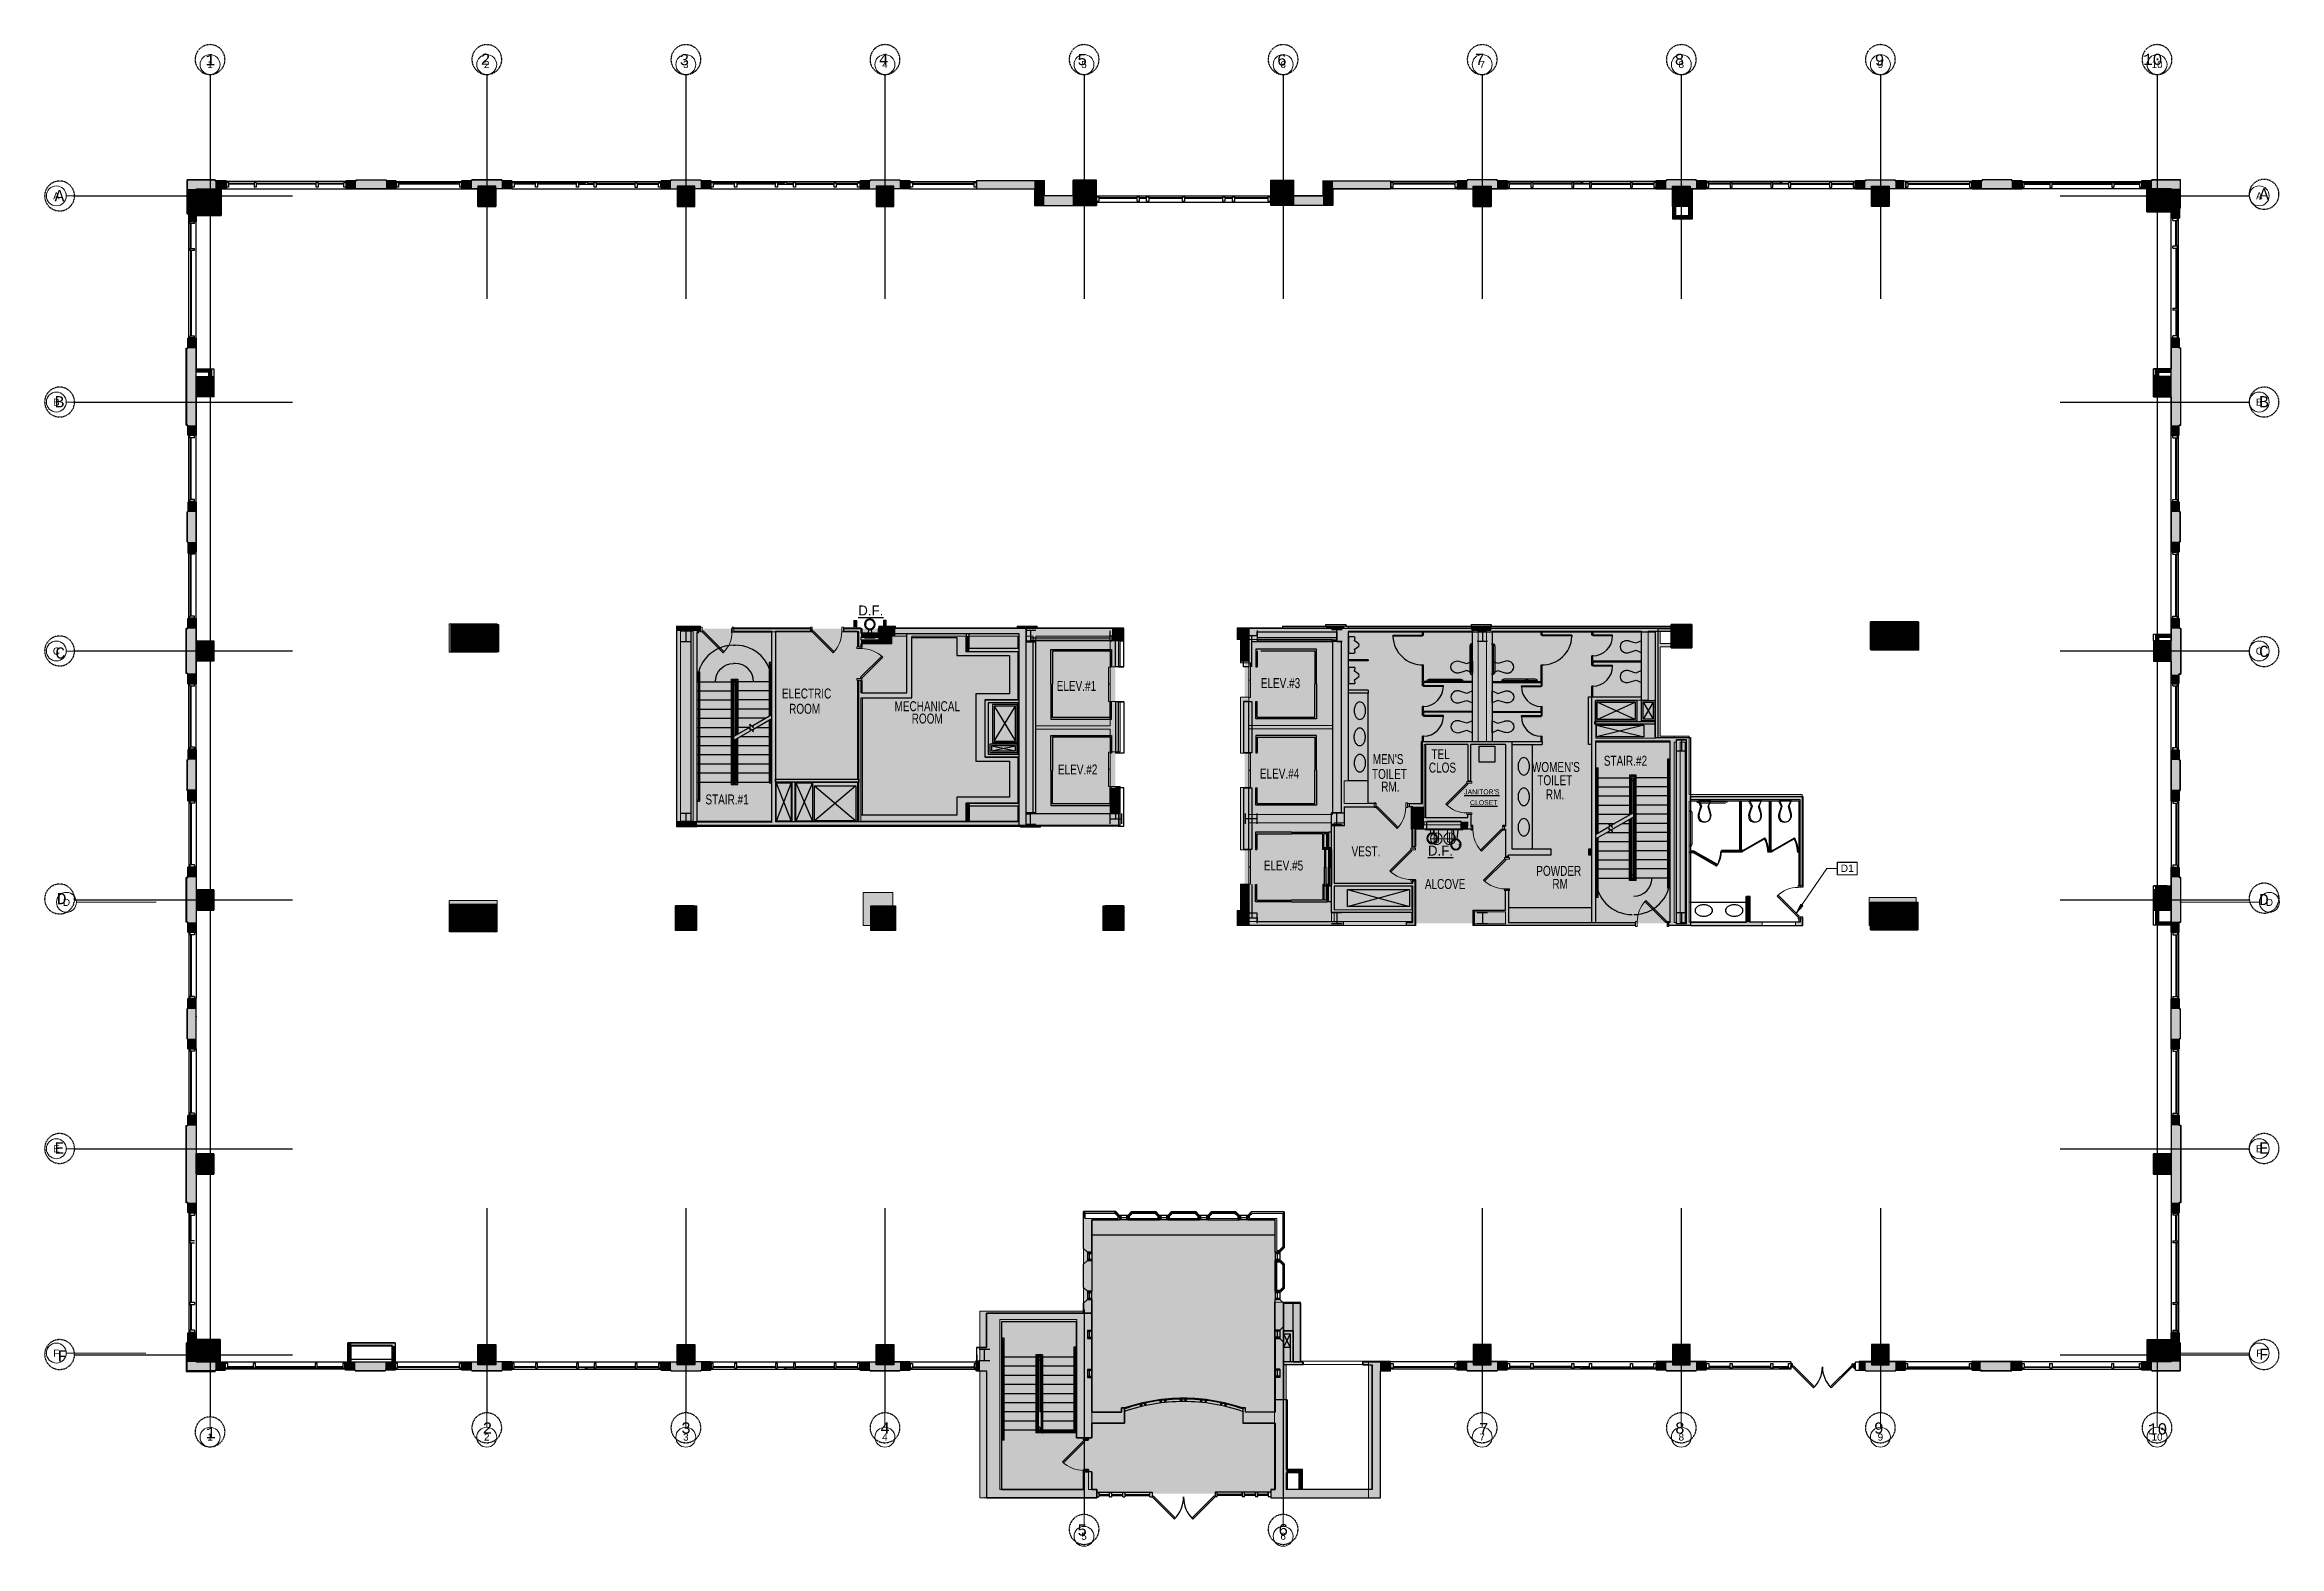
# Model space of a CAD drawing. Header units: inches. Extents: x 1209 to 3903, y 11893 to 13703.
import ezdxf
from ezdxf.enums import TextEntityAlignment as Align

# ---------------------------------------------------------------- set-up
doc = ezdxf.new("R2010")
doc.units = ezdxf.units.IN
doc.header["$MEASUREMENT"] = 0
for name, pattern in [('L1$0$Plaza America BA02$0$CENTER2', [1.125, 0.75, -0.125, 0.125, -0.125]), ('L1$0$Plaza America BA02$0$DASHDOT', [1, 0.5, -0.25, 0, -0.25]), ('L1$0$SAG 02ATL Ste230PHII$0$CENTER2', [1.125, 0.75, -0.125, 0.125, -0.125])]:
    doc.linetypes.add(name, pattern=pattern)
for name, color, linetype in [('L1$0$A-Cols-Extr', 8, 'Continuous'), ('L1$0$A-Glaz', 8, 'Continuous'), ('L1$0$A-Plmb', 8, 'Continuous'), ('L1$0$A-Wall-Extr', 8, 'Continuous'), ('L1$0$Plaza America BA02$0$14', 8, 'L1$0$Plaza America BA02$0$DASHDOT'), ('L1$0$Plaza America BA02$0$17', 8, 'Continuous'), ('L1$0$Plaza America BA02$0$19', 8, 'Continuous'), ('L1$0$Plaza America BA02$0$51', 8, 'Continuous'), ('L1$0$Plaza America BA02$0$9', 8, 'Continuous'), ('L1$0$Plaza America BA02$0$A-Column grid', 8, 'L1$0$Plaza America BA02$0$CENTER2'), ('L1$0$SAG 02ATL Ste230PHII$0$A-Column grid', 8, 'L1$0$SAG 02ATL Ste230PHII$0$CENTER2'), ('L1$0$SCOPE', 8, 'Continuous')]:
    doc.layers.add(name, color=color, linetype=linetype)
for name, color, linetype, lineweight in [('X2$0$A-ANNO-KEYN', 8, 'Continuous', 9), ('X2$0$A-DETL', 8, 'Continuous', 13), ('X2$0$A-DETL-GENF', 247, 'Continuous', 9), ('X2$0$A-DETL-MEDM', 8, 'Continuous', 13), ('X2$0$A-DOOR', 8, 'Continuous', 13), ('X2$0$A-DOOR-FRAM', 8, 'Continuous', 20), ('X2$0$A-GENM', 8, 'Continuous', 13), ('X2$0$A-WALL', 8, 'Continuous', 13), ('X2$0$A-WALL-PATT', 8, 'Continuous', 13), ('X2$0$I-WALL', 8, 'Continuous', 13), ('X2$0$P-SANR-FIXT', 8, 'Continuous', 13), ('X2$0$Q-SPCQ', 8, 'Continuous', 13), ('X2$0$S-COLS', 8, 'Continuous', 13), ('X2$0$S-GRID', 8, 'Continuous', 9), ('X2$0$S-GRID-IDEN', 8, 'Continuous', 9)]:
    doc.layers.add(name, color=color, linetype=linetype, lineweight=lineweight)
doc.styles.add('L1$0$Plaza America BA02$0$MONOTXT', font='MONOTXT', dxfattribs={"height": 0.2})
doc.styles.add('L1$0$Plaza America BA02$0$STANDARD', font='txt')
doc.styles.add('X2$0$Arial', font='arial.ttf', dxfattribs={"height": 8.851796})
doc.styles.add('X2$0$Swis721 Lt BT', font='swissl.ttf', dxfattribs={"height": 8.514638})
pattern_1 = [(45, (-12694.47085, 2490.9853), (-0.441941738, 0.441941738), [])]

msp = doc.modelspace()

# ---------------------------------------------------------------- texts
at = {"layer": 'L1$0$Plaza America BA02$0$51', "style": 'L1$0$Plaza America BA02$0$STANDARD'}
for s, height, width, p in [('%%UD.F.', 11.99, 1.000761, (2190.1, 13015)), ("%%UJANITOR'S", 5.995, 1.000751, (2920.6, 12799.3)), ('%%UCLOSET', 6, 1.000751, (2927.6, 12786.4)), ('%%UD.F.', 11.99, 1.000761, (2876.8, 12725.5))]:
    msp.add_text(s, height=height, dxfattribs=dict(at, width=width)).set_placement(p)
at = {"layer": 'L1$0$Plaza America BA02$0$51', "style": 'L1$0$Plaza America BA02$0$STANDARD', "width": 0.75}
for s, p in [('ELEV.#1', (2429.4, 12936.1)), ('ELEV.#3', (2675.4, 12939.4)), ('ELECTRIC', (2098.1, 12926.9)), ('ROOM', (2106.8, 12908.5)), ('MECHANICAL', (2233.9, 12911.6)), ('ROOM', (2254.6, 12896.7)), ('TEL', (2881, 12853.8)), ('ELEV.#2', (2430.9, 12835.3)), ('ELEV.#4', (2674.3, 12830.4)), ('TOILET', (2809.4, 12829.9)), ("MEN'S", (2810.3, 12847.8)), ('CLOS', (2878, 12837.6)), ("WOMEN'S", (3002.2, 12838.3)), ('TOILET', (3008.7, 12822.4)), ('STAIR.#2', (3088.9, 12845.8)), ('STAIR.#1', (2005.9, 12799.2)), ('RM.', (2820.6, 12814.6)), ('RM.', (3019, 12805.3)), ('ELEV.#5', (2679, 12719.6)), ('VEST.', (2784.8, 12736.7)), ('ALCOVE', (2873.2, 12697.3)), ('POWDER', (3007.5, 12713.1)), ('RM', (3026.9, 12697.5))]:
    msp.add_text(s, height=12, dxfattribs=at).set_placement(p, align=Align.TOP_LEFT)
at = {"layer": 'X2$0$S-GRID-IDEN', "char_height": 8.51, "attachment_point": 2, "line_spacing_factor": 1.00667, "style": 'X2$0$Swis721 Lt BT', "bg_fill": 3, "box_fill_scale": 1.25, "bg_fill_color": 0, "bg_fill_transparency": 0}
for s, insert, width in [('1', (1408.8, 13683.3), 7.56), ('2', (1742.3, 13683.3), 7.56), ('3', (1982.3, 13683.3), 7.56), ('4', (2222.3, 13683.3), 7.56), ('5', (2462.3, 13683.3), 7.56), ('6', (2702.3, 13683.3), 7.56), ('7', (2942.3, 13683.3), 7.56), ('8', (3182.3, 13683.3), 7.56), ('9', (3422.3, 13683.3), 7.56), ('10', (3755.8, 13683.3), 15.12), ('A', (1223.5, 13524.9), 8.748), ('A', (3879, 13524.9), 8.748), ('B', (1223.5, 13276.4), 9.072), ('B', (3879, 13276.4), 9.072), ('C', (1223.5, 12976.3), 9.936), ('C', (3879, 12976.3), 9.936), ('D', (1235.8, 12673.4), 9.936), ('D', (3891.3, 12673.4), 9.936), ('E', (1223.5, 12376.4), 8.64), ('E', (3879, 12376.4), 8.64), ('F', (1223.5, 12130.1), 8.1), ('F', (3879, 12130.1), 8.1), ('1', (1408.8, 12028.9), 7.56), ('2', (1742.3, 12028.9), 7.56), ('3', (1982.3, 12028.9), 7.56), ('4', (2222.3, 12028.9), 7.56), ('7', (2942.3, 12028.9), 7.56), ('8', (3182.3, 12028.9), 7.56), ('9', (3422.3, 12028.9), 7.56), ('10', (3755.8, 12028.9), 15.12), ('5', (2462.3, 11909.3), 7.56), ('6', (2702.3, 11909.3), 7.56)]:
    msp.add_mtext(s, dxfattribs=dict(at, insert=insert, width=width))

# ---------------------------------------------------------------- blocks, each defined once
blk = doc.blocks.new('X2$0$Single Flush - OTJ_SOLIDFLUSH_ALUM-4757540-FIRST FLOOR DEMOLITION')
at = {"layer": 'X2$0$A-DOOR'}
for p, q in [((-7.4, 28.2), (-8.7, 27)), ((-8.7, 27), (16.7, 1.6)), ((17.9, 2.9), (-7.4, 28.2)), ((16.7, 1.6), (17.9, 2.9))]:
    blk.add_line(p, q, dxfattribs=at)
blk.add_arc((17.9, 2.9), 35.8, 135, 180.5, dxfattribs=at)
at = {"layer": 'X2$0$A-DOOR-FRAM'}
for p, q in [((-20, -2.9), (-20, 2.9)), ((-20, 2.9), (-18, 2.9)), ((-18, -2.9), (-18, 2.9)), ((18, -2.9), (18, 2.9)), ((18, 2.9), (20, 2.9)), ((20, -2.9), (20, 2.9)), ((-20, -2.9), (-18, -2.9)), ((18, -2.9), (20, -2.9))]:
    blk.add_line(p, q, dxfattribs=at)
blk = doc.blocks.new('X2$0$Single Flush - OTJ_SOLIDFLUSH_ALUM-4757488-FIRST FLOOR DEMOLITION')
at = {"layer": 'X2$0$A-DOOR'}
for p, q in [((-7.4, 28.2), (-8.7, 27)), ((-8.7, 27), (16.7, 1.6)), ((17.9, 2.9), (-7.4, 28.2)), ((16.7, 1.6), (17.9, 2.9))]:
    blk.add_line(p, q, dxfattribs=at)
blk.add_arc((17.9, 2.9), 35.8, 135, 180.5, dxfattribs=at)
at = {"layer": 'X2$0$A-DOOR-FRAM'}
for p, q in [((-20, -2.9), (-20, 2.9)), ((-20, 2.9), (-18, 2.9)), ((-18, -2.9), (-18, 2.9)), ((18, -2.9), (18, 2.9)), ((18, 2.9), (20, 2.9)), ((20, -2.9), (20, 2.9)), ((-20, -2.9), (-18, -2.9)), ((18, -2.9), (20, -2.9))]:
    blk.add_line(p, q, dxfattribs=at)
blk = doc.blocks.new('X2$0$Single Flush - OTJ_SOLIDFLUSH_ALUM-4758954-FIRST FLOOR DEMOLITION')
at = {"layer": 'X2$0$A-DOOR'}
for p, q in [((-8.7, -27), (16.7, -1.6)), ((17.9, -2.9), (-7.4, -28.2)), ((16.7, -1.6), (17.9, -2.9)), ((-7.4, -28.2), (-8.7, -27))]:
    blk.add_line(p, q, dxfattribs=at)
blk.add_arc((17.9, -2.9), 35.8, 179.5, 225, dxfattribs=at)
at = {"layer": 'X2$0$A-DOOR-FRAM'}
for p, q in [((-20, 2.9), (-20, -2.9)), ((-20, 2.9), (-18, 2.9)), ((-18, 2.9), (-18, -2.9)), ((18, 2.9), (18, -2.9)), ((18, 2.9), (20, 2.9)), ((20, 2.9), (20, -2.9)), ((-20, -2.9), (-18, -2.9)), ((18, -2.9), (20, -2.9))]:
    blk.add_line(p, q, dxfattribs=at)
blk = doc.blocks.new('X2$0$Single Flush - OTJ_SOLIDFLUSH_ALUM-5237073-FIRST FLOOR DEMOLITION')
at = {"layer": 'X2$0$A-DOOR'}
for p, q in [((-8.7, -27), (16.7, -1.6)), ((17.9, -2.9), (-7.4, -28.2)), ((16.7, -1.6), (17.9, -2.9)), ((-7.4, -28.2), (-8.7, -27))]:
    blk.add_line(p, q, dxfattribs=at)
blk.add_arc((17.9, -2.9), 35.8, 179.5, 225, dxfattribs=at)
at = {"layer": 'X2$0$A-DOOR-FRAM'}
for p, q in [((-20, 2.9), (-20, -2.9)), ((-20, 2.9), (-18, 2.9)), ((-18, 2.9), (-18, -2.9)), ((18, 2.9), (18, -2.9)), ((18, 2.9), (20, 2.9)), ((20, 2.9), (20, -2.9)), ((-20, -2.9), (-18, -2.9)), ((18, -2.9), (20, -2.9))]:
    blk.add_line(p, q, dxfattribs=at)
blk = doc.blocks.new('X2$0$Concrete-Rectangular-Column - 22_ X 25_-5105699-FIRST FLOOR DEMOLITION')
at = {"layer": 'X2$0$S-COLS'}
blk.add_hatch(color=256, dxfattribs=at).paths.add_polyline_path([(12, 7), (12, 11), (-12, 11), (-12, -11), (12, -11), (12, -5)], flags=0)
for p, q in [((12, 11), (-12, 11)), ((-12, 11), (-12, -11)), ((12, -11), (12, 11)), ((-12, -11), (12, -11))]:
    blk.add_line(p, q, dxfattribs=at)
blk = doc.blocks.new('X2$0$Concrete-Rectangular-Column - 58_ X 34_-5105982-FIRST FLOOR DEMOLITION')
at = {"layer": 'X2$0$S-COLS'}
blk.add_hatch(color=256, dxfattribs=at).paths.add_polyline_path([(-17, -29), (17, -29), (17, 29), (-17, 29)], flags=0)
for p, q in [((17, 29), (-17, 29)), ((-17, 29), (-17, -29)), ((17, -29), (17, 29)), ((-17, -29), (17, -29))]:
    blk.add_line(p, q, dxfattribs=at)
blk = doc.blocks.new('X2$0$Concrete-Rectangular-Column - 56_5 X 33_5-5106458-FIRST FLOOR DEMOLITION')
at = {"layer": 'X2$0$S-COLS'}
blk.add_hatch(color=256, dxfattribs=at).paths.add_polyline_path([(28.2, -16.7), (28.2, 16.8), (-28.2, 16.8), (-28.2, -16.7)], flags=0)
for p, q in [((28.2, 16.8), (-28.2, 16.8)), ((-28.2, 16.8), (-28.2, -16.7)), ((28.2, -16.7), (28.2, 16.8)), ((-28.2, -16.7), (28.2, -16.7))]:
    blk.add_line(p, q, dxfattribs=at)
blk = doc.blocks.new('X2$0$Concrete-Rectangular-Column - 36_ X 40_-5107973-FIRST FLOOR DEMOLITION')
at = {"layer": 'X2$0$S-COLS'}
blk.add_hatch(color=256, dxfattribs=at).paths.add_polyline_path([(18, -20), (18, 20), (-18, 20), (-18, -20)], flags=0)
for p, q in [((18, 20), (-18, 20)), ((-18, 20), (-18, -20)), ((18, -20), (18, 20)), ((-18, -20), (18, -20))]:
    blk.add_line(p, q, dxfattribs=at)
blk = doc.blocks.new('X2$0$Single Flush - OTJ_SOLIDFLUSH_ALUM-5237249-FIRST FLOOR DEMOLITION')
at = {"layer": 'X2$0$A-DOOR'}
for p, q in [((-7.4, 28.3), (-8.7, 27.1)), ((-8.7, 27.1), (16.7, 1.8)), ((17.9, 3), (-7.4, 28.3)), ((16.7, 1.8), (17.9, 3))]:
    blk.add_line(p, q, dxfattribs=at)
blk.add_arc((17.9, 3), 35.8, 135, 180.5, dxfattribs=at)
at = {"layer": 'X2$0$A-DOOR-FRAM'}
for p, q in [((-20, -2.8), (-20, 3)), ((-20, 3), (-18, 3)), ((-18, -2.8), (-18, 3)), ((18, -2.8), (18, 3)), ((18, 3), (20, 3)), ((20, -2.8), (20, 3)), ((-20, -2.8), (-18, -2.8)), ((18, -2.8), (20, -2.8))]:
    blk.add_line(p, q, dxfattribs=at)
blk = doc.blocks.new('X2$0$Concrete-Rectangular-Column - 19 X 24-5195709-FIRST FLOOR DEMOLITION')
at = {"layer": 'X2$0$S-COLS'}
blk.add_hatch(color=256, dxfattribs=at).paths.add_polyline_path([(9.5, -12), (9.5, 12), (-9.5, 12), (-9.5, -12)], flags=0)
for p, q in [((9.5, 12), (-9.5, 12)), ((-9.5, 12), (-9.5, -12)), ((9.5, -12), (9.5, 12)), ((-9.5, -12), (9.5, -12))]:
    blk.add_line(p, q, dxfattribs=at)
blk = doc.blocks.new('X2$0$Concrete-Rectangular-Column - 28 X 36-5114309-FIRST FLOOR DEMOLITION')
at = {"layer": 'X2$0$S-COLS'}
blk.add_hatch(color=256, dxfattribs=at).paths.add_polyline_path([(14, -15), (14, 15), (-14, 15), (-14, -15)], flags=0)
for p, q in [((14, 15), (-14, 15)), ((-14, 15), (-14, -15)), ((14, -15), (14, 15)), ((-14, -15), (14, -15))]:
    blk.add_line(p, q, dxfattribs=at)
blk = doc.blocks.new('X2$0$Opening-Door - 72 x 96-5124941-FIRST FLOOR DEMOLITION')
at = {"layer": 'X2$0$A-DETL-GENF'}
for p, q in [((35.7, 2), (-36.3, 2)), ((-36.3, -2), (35.7, -2))]:
    blk.add_line(p, q, dxfattribs=at)
at = {"layer": 'X2$0$A-DETL-MEDM'}
for p, q in [((-36.3, 2), (-36.3, -2)), ((35.7, -2), (35.7, 2))]:
    blk.add_line(p, q, dxfattribs=at)
blk = doc.blocks.new('X2$0$P-Drinking_Fountain-Wall_Mounted - HI-LO-5146566-FIRST FLOOR DEMOLITION')
at = {"layer": 'X2$0$P-SANR-FIXT'}
for p, q in [((43.1, 2.5), (11.1, 2.5)), ((11.1, 2.5), (11.1, 2)), ((11.1, 2.5), (11.1, 2)), ((43.1, 2.5), (11.1, 2.5)), ((26.3, 13.5), (12, 13.5)), ((16.4, 16.5), (16.4, 2.2)), ((16.4, 16.5), (16.4, 2)), ((20.7, 17.5), (17.4, 17.5)), ((20.7, 17.5), (17.4, 17.5)), ((19.1, 6.4), (19.1, 20.6)), ((21.7, 2.2), (21.7, 16.5)), ((21.7, 2), (21.7, 16.5)), ((42.3, 13.5), (28, 13.5)), ((32.4, 16.5), (32.4, 2.2)), ((32.4, 16.5), (32.4, 2)), ((36.7, 17.5), (33.4, 17.5)), ((36.7, 17.5), (33.4, 17.5)), ((35.1, 6.4), (35.1, 20.6)), ((37.7, 2.2), (37.7, 16.5)), ((37.7, 2), (37.7, 16.5)), ((43.1, 2), (43.1, 2.5)), ((43.1, 2), (43.1, 2.5))]:
    blk.add_line(p, q, dxfattribs=at)
for centre in [(19.1, 13.5), (35.1, 13.5)]:
    blk.add_circle(centre, 7.06, dxfattribs=at)
for centre, radius, start, end in [((19.1, 13.5), 7.06, 360, 180), ((19.1, 13.5), 7.06, 180, 247.9798), ((17.4, 16.5), 1, 90, 180), ((17.4, 16.5), 1, 90, 180), ((16.6, 2.2), 0.15, 180, 270), ((20.7, 16.5), 1, 360, 90), ((20.7, 16.5), 1, 360, 90), ((21.5, 2.2), 0.15, 270, 0), ((19.1, 13.5), 7.06, 292.0202, 360), ((35.1, 13.5), 7.06, 360, 180), ((35.1, 13.5), 7.06, 180, 247.98), ((33.4, 16.5), 1, 90, 180), ((33.4, 16.5), 1, 90, 180), ((32.6, 2.2), 0.15, 180, 270), ((36.7, 16.5), 1, 0, 90), ((36.7, 16.5), 1, 360, 90), ((37.5, 2.2), 0.15, 270, 360), ((35.1, 13.5), 7.06, 292.02, 360)]:
    blk.add_arc(centre, radius, start, end, dxfattribs=at)
blk = doc.blocks.new('X2$0$Elevator Door-Center _1_ - 41_-5274521-FIRST FLOOR DEMOLITION')
at = {"layer": 'X2$0$Q-SPCQ'}
for p, q in [((-24.7, 8), (-4, 8)), ((-24.7, 8), (-24.7, 6)), ((-4, 6), (-24.7, 6)), ((-4, 6), (-4, 8)), ((-3.8, 8), (16.8, 8)), ((-3.8, 6), (-3.8, 8)), ((16.8, 6), (-3.8, 6)), ((16.8, 8), (16.8, 6))]:
    blk.add_line(p, q, dxfattribs=at)
blk = doc.blocks.new('X2$0$Elevator Door-Center _1_ - 41_-5275025-FIRST FLOOR DEMOLITION')
at = {"layer": 'X2$0$Q-SPCQ'}
for p, q in [((-24.7, -5), (-4, -5)), ((-24.7, -5), (-24.7, -7)), ((-4, -7), (-24.7, -7)), ((-4, -7), (-4, -5)), ((-3.8, -5), (16.8, -5)), ((-3.8, -7), (-3.8, -5)), ((16.8, -7), (-3.8, -7)), ((16.8, -5), (16.8, -7))]:
    blk.add_line(p, q, dxfattribs=at)
blk = doc.blocks.new('X2$0$Elevator Door-Center _1_ - 41_-5275024-FIRST FLOOR DEMOLITION')
at = {"layer": 'X2$0$Q-SPCQ'}
for p, q in [((-24.7, 7), (-4, 7)), ((-24.7, 7), (-24.7, 5)), ((-4, 5), (-24.7, 5)), ((-4, 5), (-4, 7)), ((-3.8, 7), (16.8, 7)), ((-3.8, 5), (-3.8, 7)), ((16.8, 5), (-3.8, 5)), ((16.8, 7), (16.8, 5))]:
    blk.add_line(p, q, dxfattribs=at)
blk = doc.blocks.new('X2$0$Grid - Grid Head - Circle-50561-FIRST FLOOR DEMOLITION')
at = {"layer": 'X2$0$S-GRID-IDEN'}
blk.add_circle((0, 0), 0.125, dxfattribs=at)
blk = doc.blocks.new('X2$0$Keynote Tag - Keynote Number - Boxed-135510-FIRST FLOOR DEMOLITION')
at = {"layer": 'X2$0$A-ANNO-KEYN'}
for p, q in [((-0.125, -0.079), (-0.125, 0.078)), ((-0.125, 0.078), (0.125, 0.078)), ((0.125, 0.078), (0.125, -0.079)), ((-0.125, -0.079), (0.125, -0.079))]:
    blk.add_line(p, q, dxfattribs=at)
blk = doc.blocks.new('L1$0$Plaza America BA02$0$TOILET')
for p, q in [((-52, 80), (-87, 0)), ((-87, 0), (87, 0)), ((-82, 180), (-52, 80)), ((51, 82), (82, 180)), ((87, 0), (51, 82))]:
    blk.add_line(p, q)
for centre, radius, start, end in [((14, 215), 102, 159.7734, 199.7541), ((0, 226), 85, 89.9996, 163.8468), ((0, 226), 85, 16.1534, 90.0008), ((24, 229), 61.2, 6.4687, 20.2311), ((38, 197), 47.3, 339.2232, 344.8192), ((-20, 214), 107, 344.3425, 11.8925)]:
    blk.add_arc(centre, radius, start, end)
blk = doc.blocks.new('L1$0$Plaza America BA02$0$URINAL')
for p, q in [((-118, 0), (-118, -85)), ((118, 0), (-118, 0)), ((-104, -99), (-61, -90)), ((-61, -90), (-25, -139)), ((25, -139), (61, -90)), ((61, -90), (104, -99)), ((118, -85), (118, 0))]:
    blk.add_line(p, q)
for centre, radius, start, end in [((-104, -85), 14.2, 180.0002, 270.0001), ((0, -128), 26.8, 203.7077, 269.9793), ((0, -128), 26.8, 270.021, 336.2926), ((104, -85), 14.2, 270.0006, 0.0005)]:
    blk.add_arc(centre, radius, start, end)
blk = doc.blocks.new('L1$0$Plaza America BA02$0$W12X14')
for p, q in [((-74.25, 80.249625), (74.25, 80.249625)), ((0, 80.249625), (0, -80.249625)), ((-74.25, -80.249625), (74.25, -80.249625))]:
    blk.add_line(p, q)
blk = doc.blocks.new('L1$0$Plaza America BA02$0$COLELE')
for p, q in [((-75.75, 83.999625), (75.75, 83.999625)), ((0, 83.999625), (0, -83.999625)), ((-75.75, -83.999625), (75.75, -83.999625))]:
    blk.add_line(p, q)

# ---------------------------------------------------------------- hatches: boundary and pattern name
at = {"layer": 'L1$0$A-Wall-Extr'}
h = msp.add_hatch(dxfattribs=at)
h.set_pattern_fill('CLG_2X2', color=256, style=0)
h.set_pattern_definition([(0, (1381.103, 12104.423), (0, 24), []), (90, (1381.103, 12104.423), (-24, 1e-15), [])])
h.paths.add_polyline_path([(3772.8, 13312.4), (3760.7, 13312.4), (3760.7, 13308.4), (3772.8, 13308.4)])
h.paths.add_polyline_path([(3760.7, 13312.4), (3756.8, 13312.4), (3756.8, 13308.4), (3760.7, 13308.4)])
h.paths.add_polyline_path([(3756.8, 13312.4), (3753.8, 13312.4), (3753.8, 13302.9), (3755.4, 13302.9), (3755.4, 13308.4), (3756.8, 13308.4)])
h.paths.add_polyline_path([(3753.8, 13312.4), (3751.4, 13312.4), (3751.4, 13302.9), (3753.8, 13302.9)])
at = {"layer": 'L1$0$SCOPE'}
h = msp.add_hatch(dxfattribs=at)
h.set_pattern_fill('ANSI31', color=256, scale=5, style=0)
h.set_pattern_definition(pattern_1)
h.paths.add_polyline_path([(1699.6, 13004.1), (1756.6, 13004.1), (1756.6, 12971.1), (1699.6, 12971.1)])
h = msp.add_hatch(dxfattribs=at)
h.set_pattern_fill('ANSI31', color=256, scale=5, style=0)
h.set_pattern_definition([(45, (-12228.97914, 4829.3084), (-0.441941738, 0.441941738), [])])
h.paths.add_polyline_path([(3169.9, 13004.1), (3195, 13004.1), (3195, 12975.8), (3169.9, 12975.8)])
h = msp.add_hatch(dxfattribs=at)
h.set_pattern_fill('ANSI31', color=256, scale=5, style=0)
h.set_pattern_definition(pattern_1)
h.paths.add_polyline_path([(3410.3, 13007.1), (3467.3, 13007.1), (3467.3, 12974.1), (3410.3, 12974.1)])
h = msp.add_hatch(dxfattribs=at)
h.set_pattern_fill('ANSI31', color=256, scale=5, style=0)
h.set_pattern_definition([(45, (-24119.4589, 0), (-0.441941738, 0.441941738), [])])
h.paths.add_polyline_path([(1697.3, 12666.7), (1754.3, 12666.7), (1754.3, 12633.7), (1697.3, 12633.7)])
h = msp.add_hatch(dxfattribs=at)
h.set_pattern_fill('ANSI31', color=256, scale=5, style=0)
h.set_pattern_definition(pattern_1)
h.paths.add_polyline_path([(1969.9, 12664.8), (1995, 12664.8), (1995, 12635.4), (1969.9, 12635.4)])
h = msp.add_hatch(dxfattribs=at)
h.set_pattern_fill('ANSI31', color=256, scale=5, style=0)
h.set_pattern_definition(pattern_1)
h.paths.add_polyline_path([(2205.5, 12664.8), (2235, 12664.8), (2235, 12635.4), (2205.5, 12635.4)])
h = msp.add_hatch(dxfattribs=at)
h.set_pattern_fill('ANSI31', color=256, scale=5, style=0)
h.set_pattern_definition([(45, (-12697.4832, 2490.9853), (-0.441941738, 0.441941738), [])])
h.paths.add_polyline_path([(2485.4, 12664.8), (2510.4, 12664.8), (2510.4, 12635.4), (2485.4, 12635.4)])
h = msp.add_hatch(dxfattribs=at)
h.set_pattern_fill('ANSI31', color=256, scale=5, style=0)
h.set_pattern_definition(pattern_1)
h.paths.add_polyline_path([(3410.4, 12669.2), (3467.3, 12669.2), (3467.3, 12636.2), (3410.4, 12636.2)])
at = {"layer": 'X2$0$A-ANNO-KEYN'}
msp.add_hatch(color=256, dxfattribs=at).paths.add_polyline_path([(3320.7, 12656.1), (3328.9, 12665.1), (3326.3, 12666.9)], flags=0)
at = {"layer": 'X2$0$A-DETL-GENF'}
h = msp.add_hatch(color=256, dxfattribs=at)
h.paths.add_polyline_path([(2930.9, 12643.7), (2930.9, 12659.8), (2970.5, 12659.8), (2970.5, 12683.4), (2974, 12683.4), (2974, 12644.9), (3074.5, 12644.9), (3074.5, 12726.4), (3070.5, 12726.4), (3070.5, 12733.4), (3074.5, 12733.4), (3074.5, 12916.8), (3134.3, 12916.8), (3134.3, 12996.1), (2954.5, 12996.1), (2954.5, 12862.9), (3014.5, 12862.9), (3014.5, 12859.4), (2978.5, 12859.4), (2978.5, 12733.4), (3025.5, 12733.4), (3025.5, 12726.4), (2974, 12726.4), (2974, 12723.4), (2970.5, 12723.4), (2970.5, 12757.4), (2969, 12757.4), (2969, 12760.9), (2970.5, 12760.9), (2970.5, 12859.4), (2928.5, 12859.4), (2928.5, 12814.9), (2925, 12814.9), (2925, 12859.4), (2872.2, 12859.4), (2872.2, 12771.4), (2925, 12771.4), (2925, 12774.9), (2928.5, 12774.9), (2928.5, 12760.9), (2929, 12760.9), (2929, 12757.4), (2860.9, 12757.4), (2860.9, 12734.6), (2857.4, 12734.6), (2857.4, 12757.4), (2856.7, 12757.4), (2856.7, 12784.4), (2852.2, 12784.4), (2852.2, 12788.4), (2868.7, 12788.4), (2868.7, 12862.9), (2930.5, 12862.9), (2930.5, 12996.1), (2781, 12996.1), (2781, 12815.8), (2776, 12815.8), (2776, 12788.4), (2812.2, 12788.4), (2812.2, 12784.4), (2776, 12784.4), (2776, 12765.1), (2764, 12765.1), (2764, 12692.3), (2857.4, 12692.3), (2857.4, 12694.6), (2860.9, 12694.6), (2860.9, 12643.7), (2908, 12643.7)], flags=0)
h.paths.add_polyline_path([(2970.5, 12643.7), (2970.5, 12657.8), (2932.9, 12657.8), (2932.9, 12643.7), (2968.1, 12643.7)], flags=0)
h.paths.add_polyline_path([(3154, 12643.7), (3167.1, 12643.7), (3167.1, 12644.9), (3168.8, 12644.9), (3168.8, 12862.3), (3079.1, 12862.3), (3079.1, 12644.9), (3127.1, 12644.9), (3127.1, 12643.7)], flags=0)
h.paths.add_polyline_path([(3173.5, 12644.9), (3176.5, 12644.9), (3176.5, 12862.3), (3173.5, 12862.3), (3173.5, 12645.9)], flags=0)
h.paths.add_polyline_path([(3181.1, 12644.9), (3187.1, 12644.9), (3187.1, 12862.3), (3181.1, 12862.3), (3181.1, 12645.4)], flags=0)
h.paths.add_polyline_path([(2661.1, 12646), (2760.5, 12646), (2760.5, 12765.1), (2660.9, 12765.1), (2660.9, 12732.4), (2655.9, 12732.4), (2655.9, 12690.9), (2660.9, 12690.9), (2660.9, 12646)], flags=0)
h.paths.add_polyline_path([(2764, 12646), (2857.4, 12646), (2857.4, 12656.8), (2764, 12656.8)], flags=0)
h.paths.add_polyline_path([(2857.4, 12660.3), (2857.4, 12688.8), (2764, 12688.8), (2764, 12660.3), (2846.5, 12660.3)], flags=0)
h.paths.add_polyline_path([(2872.2, 12762.4), (2917, 12762.4), (2917, 12766.4), (2872.2, 12766.4)], flags=0)
h.paths.add_polyline_path([(1991.2, 12767.1), (1991.2, 12996.1), (1975.9, 12996.1), (1975.9, 12767.1), (1979, 12767.1)], flags=0)
h.paths.add_polyline_path([(2324.4, 12767.1), (2382.6, 12767.1), (2382.6, 12785.1), (2324.4, 12785.1), (2324.4, 12776.1)], flags=0)
h.paths.add_polyline_path([(2187.3, 12767.1), (2189.4, 12767.1), (2189.4, 12813.6), (2113.7, 12813.6), (2113.7, 12767.1)], flags=0)
h.paths.add_polyline_path([(2090.5, 12767.1), (2110.2, 12767.1), (2110.2, 12813.6), (2090.5, 12813.6), (2090.5, 12767.4)], flags=0)
h.paths.add_polyline_path([(2320.4, 12767.1), (2320.4, 12789.1), (2382.6, 12789.1), (2382.6, 12843.7), (2343.2, 12843.7), (2343.2, 12913.6), (2382.6, 12913.6), (2382.6, 12971.1), (2319.9, 12971.1), (2319.9, 12990.1), (2254.8, 12990.1), (2254.8, 12915.8), (2193.4, 12915.8), (2193.4, 12767.1)], flags=0)
h.paths.add_polyline_path([(1995.9, 12767.1), (2085.9, 12767.1), (2085.9, 12996.1), (2040, 12996.1), (2040, 12999.1), (2000, 12999.1), (2000, 12996.1), (1995.9, 12996.1), (1995.9, 12774.6)], flags=0)
h.paths.add_polyline_path([(2662.9, 12775.1), (2762, 12775.1), (2762, 12878.2), (2660.9, 12878.2), (2660.9, 12849), (2655.9, 12849), (2655.9, 12807.5), (2660.9, 12807.5), (2660.9, 12775.1)], flags=0)
h.paths.add_polyline_path([(2493.9, 12776.1), (2493.9, 12808.9), (2499.9, 12808.9), (2499.9, 12850.4), (2493.9, 12850.4), (2493.9, 12878.1), (2404.4, 12878.1), (2404.4, 12776.1)], flags=0)
h.paths.add_polyline_path([(2400.9, 12776.1), (2400.9, 12990.1), (2392.6, 12990.1), (2392.6, 12776.1)], flags=0)
h.paths.add_polyline_path([(2090.5, 12817.6), (2189.4, 12817.6), (2189.4, 12937.1), (2193.4, 12937.1), (2193.4, 12921.8), (2248.8, 12921.8), (2248.8, 12990.1), (2230.4, 12990.1), (2230.4, 12980.6), (2193.4, 12980.6), (2193.4, 12977.1), (2189.4, 12977.1), (2189.4, 12996.1), (2172.4, 12996.1), (2172.4, 12999.1), (2132.4, 12999.1), (2132.4, 12996.1), (2090.5, 12996.1), (2090.5, 12841.4)], flags=0)
h.paths.add_polyline_path([(2347.2, 12847.7), (2382.6, 12847.7), (2382.6, 12909.6), (2347.2, 12909.6)], flags=0)
h.paths.add_polyline_path([(2937.5, 12862.9), (2947.5, 12862.9), (2947.5, 12996.1), (2937.5, 12996.1), (2937.5, 12864.4)], flags=0)
h.paths.add_polyline_path([(3079.2, 12866.9), (3151.3, 12866.9), (3151.3, 12996.1), (3142.3, 12996.1), (3142.3, 12912.8), (3079.1, 12912.8), (3079.1, 12866.9)], flags=0)
h.paths.add_polyline_path([(2404.5, 12882.1), (2493.9, 12882.1), (2493.9, 12911.4), (2499.9, 12911.4), (2499.9, 12952.9), (2493.9, 12952.9), (2493.9, 12984.1), (2495.9, 12984.1), (2495.9, 12990.1), (2404.4, 12990.1), (2404.4, 12882.1)], flags=0)
h.paths.add_polyline_path([(2662.4, 12882.2), (2762, 12882.2), (2762, 12986.1), (2660.9, 12986.1), (2660.9, 12957.8), (2655.9, 12957.8), (2655.9, 12916.3), (2660.9, 12916.3), (2660.9, 12882.2)], flags=0)
h.paths.add_polyline_path([(2323.9, 12975.1), (2382.6, 12975.1), (2382.6, 12990.1), (2323.9, 12990.1)], flags=0)
h.paths.add_polyline_path([(2199.1, 12985.6), (2214.9, 12985.6), (2214.9, 12988.6), (2193.4, 12988.6), (2193.4, 12985.6)], flags=0)
h.paths.add_polyline_path([(2214.9, 12993.6), (2214.9, 12999.1), (2193.4, 12999.1), (2193.4, 12993.6), (2197.2, 12993.6)], flags=0)
msp.add_hatch(color=256, dxfattribs=at).paths.add_polyline_path([(2687.3, 11956.4), (2687.3, 11961.4), (2692.1, 11961.4), (2692.1, 12187.2), (2692.8, 12187.2), (2692.8, 12286.2), (2471.8, 12286.2), (2471.8, 12023.9), (2467.6, 12023.9), (2467.6, 12022.3), (2461.6, 12022.3), (2461.6, 12023.9), (2453.8, 12023.9), (2453.8, 12166.4), (2360.8, 12166.4), (2360.8, 11961.4), (2461.6, 11961.4), (2461.6, 11982.3), (2467.6, 11982.3), (2467.6, 11961.4), (2478.1, 11961.4), (2478.1, 11956.4)], flags=0)
at = {"layer": 'X2$0$A-WALL-PATT'}
for points in [[(1415.1, 13529.2), (1415.1, 13540.2), (1381.1, 13540.2), (1381.1, 13529.2), (1396.8, 13529.2)], [(1392.1, 13498.9), (1392.1, 13529.2), (1381.1, 13529.2), (1381.1, 13498.9), (1391.9, 13498.9)], [(1397.2, 13522.2), (1420.8, 13522.2), (1420.8, 13529.2), (1392.2, 13529.2), (1392.2, 13522.2), (1396.8, 13522.2)], [(1420.8, 13529.2), (1428.1, 13529.2), (1428.1, 13539.2), (1415.1, 13539.2), (1415.1, 13529.2)], [(1584.9, 13529.2), (1584.9, 13539.2), (1572.9, 13539.2), (1572.9, 13529.2), (1581.9, 13529.2)], [(1620.7, 13529.2), (1620.7, 13540.2), (1584.9, 13540.2), (1584.9, 13529.2)], [(1632.9, 13529.2), (1632.9, 13539.2), (1620.7, 13539.2), (1620.7, 13529.2)], [(1724.4, 13529.2), (1724.4, 13539.2), (1712.4, 13539.2), (1712.4, 13529.2)], [(1751.8, 13529.2), (1760.2, 13529.2), (1760.2, 13540.2), (1724.4, 13540.2), (1724.4, 13529.2), (1732.8, 13529.2), (1732.8, 13532.1), (1751.8, 13532.1), (1751.8, 13531.5)], [(1760.2, 13529.2), (1772.4, 13529.2), (1772.4, 13539.2), (1760.2, 13539.2)], [(1964.4, 13529.2), (1964.4, 13539.2), (1952.4, 13539.2), (1952.4, 13529.2)], [(1970.9, 13529.2), (1973.2, 13529.2), (1973.2, 13532.1), (1992.2, 13532.1), (1992.2, 13529.2), (2000.2, 13529.2), (2000.2, 13540.2), (1964.4, 13540.2), (1964.4, 13529.2)], [(2000.2, 13529.2), (2012.4, 13529.2), (2012.4, 13539.2), (2000.2, 13539.2)], [(2204.4, 13529.2), (2204.4, 13539.2), (2192.4, 13539.2), (2192.4, 13529.2)], [(2232.2, 13529.2), (2240.2, 13529.2), (2240.2, 13540.2), (2204.4, 13540.2), (2204.4, 13529.2), (2213.2, 13529.2), (2213.2, 13532.1), (2232.2, 13532.1), (2232.2, 13531.4)], [(2240.2, 13529.2), (2252.4, 13529.2), (2252.4, 13539.2), (2240.2, 13539.2)], [(2402.6, 13529.2), (2402.6, 13539.2), (2332.8, 13539.2), (2332.8, 13529.2)], [(2402.6, 13509.2), (2414.6, 13509.2), (2414.6, 13539.2), (2402.6, 13539.2), (2402.6, 13529.2)], [(2750.3, 13509.2), (2762.3, 13509.2), (2762.3, 13538.9), (2750.3, 13538.9), (2750.3, 13521.2)], [(2831.8, 13528.9), (2831.8, 13538.9), (2762.3, 13538.9), (2762.3, 13528.9)], [(2924.3, 13529.2), (2924.3, 13539.2), (2912.3, 13539.2), (2912.3, 13529.2)], [(2952, 13529.2), (2960.2, 13529.2), (2960.2, 13540.2), (2924.3, 13540.2), (2924.3, 13529.2), (2933, 13529.2), (2933, 13532.1), (2952, 13532.1), (2952, 13531.5)], [(2960.2, 13529.2), (2972.3, 13529.2), (2972.3, 13539.2), (2960.2, 13539.2)], [(3154.4, 13529.2), (3164.3, 13529.2), (3164.3, 13539.2), (3152.3, 13539.2), (3152.3, 13529.2)], [(3190.5, 13529.2), (3200.2, 13529.2), (3200.2, 13540.2), (3164.3, 13540.2), (3164.3, 13529.2), (3171.5, 13529.2), (3171.5, 13532.1), (3190.5, 13532.1), (3190.5, 13531.9)], [(3196, 13497.2), (3196, 13529.2), (3191, 13529.2), (3191, 13497.2)], [(3200.2, 13529.2), (3212.4, 13529.2), (3212.4, 13539.2), (3200.2, 13539.2)], [(3404.3, 13529.2), (3404.3, 13539.2), (3392.3, 13539.2), (3392.3, 13529.2)], [(3413, 13529.2), (3413, 13532.1), (3432, 13532.1), (3432, 13529.2), (3440.2, 13529.2), (3440.2, 13540.2), (3404.3, 13540.2), (3404.3, 13529.2)], [(3440.2, 13529.2), (3450, 13529.2), (3450, 13539.2), (3440.2, 13539.2)], [(3544.8, 13529.2), (3544.8, 13539.2), (3532.8, 13539.2), (3532.8, 13529.2)], [(3544.8, 13529.2), (3580.7, 13529.2), (3580.7, 13540.2), (3544.8, 13540.2), (3544.8, 13539.2)], [(3592.8, 13529.2), (3592.8, 13539.2), (3580.7, 13539.2), (3580.7, 13529.2)], [(3749.6, 13529.4), (3749.6, 13539.4), (3737.6, 13539.4), (3737.6, 13529.4), (3743.6, 13529.4)], [(3767.8, 13521.2), (3772.8, 13521.2), (3772.8, 13529.2), (3743.6, 13529.2), (3743.6, 13521.2), (3767.6, 13521.2)], [(3773.1, 13529.4), (3784.1, 13529.4), (3784.1, 13540.4), (3749.6, 13540.4), (3749.6, 13529.4), (3772.6, 13529.4)], [(3784.1, 13505.9), (3784.1, 13529.4), (3773.1, 13529.4), (3773.1, 13505.9), (3783.1, 13505.9)], [(1392.1, 13489.9), (1392.1, 13498.9), (1383.1, 13498.9), (1383.1, 13489.9), (1391.9, 13489.9)], [(1396.8, 13502.2), (1397.2, 13502.2), (1397.2, 13502.6), (1396.8, 13502.6), (1396.8, 13521.6), (1397.2, 13521.6), (1397.2, 13522.2), (1392.2, 13522.2), (1392.2, 13502.2)], [(1392.2, 13497.2), (1420.8, 13497.2), (1420.8, 13502.2), (1392.2, 13502.2), (1392.2, 13498.9)], [(2449.3, 13509.2), (2449.3, 13521.2), (2414.6, 13521.2), (2414.6, 13509.2)], [(2750.3, 13509.2), (2750.3, 13521.2), (2715.3, 13521.2), (2715.3, 13509.2)], [(3171.5, 13493.2), (3175.5, 13493.2), (3175.5, 13508.1), (3171.5, 13508.1), (3171.5, 13497.2)], [(3175.5, 13493.2), (3196, 13493.2), (3196, 13497.2), (3175.5, 13497.2)], [(3772.8, 13501.8), (3772.8, 13521.2), (3767.8, 13521.2), (3767.8, 13501.8), (3772.6, 13501.8)], [(3783.1, 13493.9), (3783.1, 13505.9), (3773.1, 13505.9), (3773.1, 13493.9), (3782.6, 13493.9)], [(1391.9, 13244), (1391.9, 13337), (1380.9, 13337), (1380.9, 13244), (1381.9, 13244)], [(1381.9, 13337), (1391.9, 13337), (1391.9, 13349.2), (1381.9, 13349.2)], [(3773.1, 13337.2), (3782.6, 13337.2), (3782.6, 13349.2), (3772.6, 13349.2), (3772.6, 13337.2)], [(3772.6, 13244.2), (3784.6, 13244.2), (3784.6, 13337.2), (3772.6, 13337.2), (3772.6, 13308.4)], [(1397.2, 13308.4), (1406.8, 13308.4), (1406.8, 13312.4), (1391.9, 13312.4), (1391.9, 13308.4), (1396.8, 13308.4)], [(1410.8, 13303.4), (1410.8, 13312.4), (1406.8, 13312.4), (1406.8, 13303.4)], [(3757.8, 13302.9), (3757.8, 13312.4), (3753.8, 13312.4), (3753.8, 13302.9)], [(3772.6, 13308.4), (3772.6, 13312.4), (3757.8, 13312.4), (3757.8, 13308.4), (3767.6, 13308.4)], [(1381.9, 13232.2), (1391.9, 13232.2), (1391.9, 13244), (1381.9, 13244)], [(3772.9, 13232.2), (3782.6, 13232.2), (3782.6, 13244.2), (3772.6, 13244.2), (3772.6, 13232.2)], [(1382.1, 13139.5), (1391.9, 13139.5), (1391.9, 13151.7), (1381.9, 13151.7), (1381.9, 13139.5)], [(3782.6, 13139.7), (3782.9, 13139.7), (3782.9, 13151.7), (3772.9, 13151.7), (3772.9, 13139.7)], [(1381.9, 13103.7), (1391.9, 13103.7), (1391.9, 13139.5), (1380.9, 13139.5), (1380.9, 13103.7)], [(3783.9, 13103.8), (3783.9, 13139.7), (3772.9, 13139.7), (3772.9, 13103.8), (3782.9, 13103.8)], [(1391.9, 13090.2), (1391.9, 13103.7), (1381.9, 13103.7), (1381.9, 13090.2), (1382.1, 13090.2)], [(3772.9, 13091.7), (3782.9, 13091.7), (3782.9, 13103.8), (3772.9, 13103.8)], [(1391.9, 12999.2), (1392.1, 12999.2), (1392.1, 13011.2), (1382.1, 13011.2), (1382.1, 12999.2)], [(3772.6, 12999.2), (3782.6, 12999.2), (3782.6, 13011.2), (3772.6, 13011.2)], [(1391.9, 12945.2), (1392.1, 12945.2), (1392.1, 12959.9), (1391.9, 12959.9), (1391.9, 12983.9), (1392.1, 12983.9), (1392.1, 12999.2), (1380.1, 12999.2), (1380.1, 12945.2), (1382.1, 12945.2)], [(1999.9, 12996.1), (1999.9, 13002.1), (1970.9, 13002.1), (1970.9, 12996.1), (1995.9, 12996.1)], [(1970.9, 12767.1), (1975.9, 12767.1), (1975.9, 12996.1), (1970.9, 12996.1), (1970.9, 12841.4)], [(1991.2, 12767.1), (1995.9, 12767.1), (1995.9, 12996.1), (1991.2, 12996.1), (1991.2, 12841.4)], [(2090.5, 12767.1), (2090.5, 12996.1), (2085.9, 12996.1), (2085.9, 12767.1)], [(2184.9, 13000.1), (2188.4, 13000.1), (2188.4, 13008.9), (2184.9, 13008.9), (2184.9, 13002.1)], [(2193.4, 12988.6), (2214.9, 12988.6), (2214.9, 12993.6), (2193.4, 12993.6), (2193.4, 12990.1)], [(2214.9, 12980.6), (2214.9, 12985.6), (2193.4, 12985.6), (2193.4, 12980.6)], [(2234.9, 12990.1), (2234.9, 13002.1), (2214.9, 13002.1), (2214.9, 12990.1), (2230.4, 12990.1)], [(2214.9, 12980.6), (2230.4, 12980.6), (2230.4, 12990.1), (2214.9, 12990.1), (2214.9, 12985.6)], [(2223.9, 13002.1), (2223.9, 13009.1), (2220.4, 13009.1), (2220.4, 13002.1)], [(2382.6, 12990.1), (2495.9, 12990.1), (2495.9, 13000.1), (2234.9, 13000.1), (2234.9, 12990.1), (2376.6, 12990.1)], [(2248.8, 12915.8), (2254.8, 12915.8), (2254.8, 12990.1), (2248.8, 12990.1), (2248.8, 12921.8)], [(2323.9, 12971.1), (2323.9, 12990.1), (2319.9, 12990.1), (2319.9, 12971.1)], [(2404.4, 13000.1), (2405.9, 13000.1), (2405.9, 13002.1), (2381.9, 13002.1), (2381.9, 13000.1), (2400.9, 13000.1)], [(2382.6, 12762.1), (2392.6, 12762.1), (2392.6, 12990.1), (2382.6, 12990.1), (2382.6, 12767.1)], [(2400.9, 12776.1), (2404.4, 12776.1), (2404.4, 12990.1), (2400.9, 12990.1), (2400.9, 12841.4)], [(2509.9, 12984.1), (2509.9, 13000.1), (2495.9, 13000.1), (2495.9, 12984.1), (2505.9, 12984.1)], [(2660.9, 12986.1), (2660.9, 13000.1), (2646.9, 13000.1), (2646.9, 12986.1), (2650.9, 12986.1)], [(2660.9, 12959.4), (2660.9, 12986.1), (2650.9, 12986.1), (2650.9, 12959.4)], [(2660.9, 12986.1), (2776, 12986.1), (2776, 13000.1), (2660.9, 13000.1)], [(2762, 13000.1), (2776, 13000.1), (2776, 13002.1), (2754.5, 13002.1), (2754.5, 13000.1)], [(2762, 12765.1), (2776, 12765.1), (2776, 12986.1), (2762, 12986.1), (2762, 12775.1)], [(2776, 12815.8), (2781, 12815.8), (2781, 13002.1), (2776, 13002.1), (2776, 12841.4)], [(2892.4, 12996.1), (2929.2, 12996.1), (2929.2, 13000.1), (2781, 13000.1), (2781, 12996.1)], [(2947.5, 12996.1), (2953.3, 12996.1), (2953.3, 13002.1), (2929.2, 13002.1), (2929.2, 12996.1), (2937.5, 12996.1)], [(2937.5, 12862.9), (2937.5, 12996.1), (2930.5, 12996.1), (2930.5, 12862.9)], [(2954.5, 12862.9), (2954.5, 12996.1), (2947.5, 12996.1), (2947.5, 12862.9)], [(2953.3, 12996.1), (3170.5, 12996.1), (3170.5, 13000.1), (2953.3, 13000.1)], [(3142.3, 12912.8), (3142.3, 12996.1), (3134.3, 12996.1), (3134.3, 12912.8)], [(3154.3, 12866.9), (3154.3, 12869.3), (3156.8, 12869.3), (3156.8, 12996.1), (3151.3, 12996.1), (3151.3, 12866.9)], [(3170.5, 12996.1), (3191, 12996.1), (3191, 13002.1), (3170.5, 13002.1), (3170.5, 13000.1)], [(3191.7, 12981.3), (3195, 12981.3), (3195, 13002.1), (3191, 13002.1), (3191, 12981.3)], [(3757.8, 12983.9), (3757.8, 12992.4), (3753.8, 12992.4), (3753.8, 12983.9)], [(3757.8, 12988.4), (3772.6, 12988.4), (3772.6, 12992.4), (3757.8, 12992.4)], [(3772.8, 12943.7), (3784.6, 12943.7), (3784.6, 12999.2), (3772.6, 12999.2), (3772.6, 12983.9), (3772.8, 12983.9), (3772.8, 12959.9), (3772.6, 12959.9), (3772.6, 12943.7)], [(2343.2, 12971.1), (2382.6, 12971.1), (2382.6, 12975.1), (2323.9, 12975.1), (2323.9, 12971.1)], [(3181.1, 12977.3), (3195, 12977.3), (3195, 12981.3), (3156.8, 12981.3), (3156.8, 12977.3), (3176.5, 12977.3)], [(1391.9, 12932.7), (1392.1, 12932.7), (1392.1, 12945.2), (1382.1, 12945.2), (1382.1, 12932.7)], [(3772.6, 12933.2), (3782.6, 12933.2), (3782.6, 12943.7), (3772.6, 12943.7)], [(2237.1, 12915.8), (2248.8, 12915.8), (2248.8, 12921.8), (2193.4, 12921.8), (2193.4, 12915.8), (2234.9, 12915.8)], [(2343.2, 12843.7), (2347.2, 12843.7), (2347.2, 12913.6), (2343.2, 12913.6)], [(2347.2, 12909.6), (2382.6, 12909.6), (2382.6, 12913.6), (2347.2, 12913.6)], [(3074.5, 12912.8), (3134.3, 12912.8), (3134.3, 12916.8), (3074.5, 12916.8)], [(3079.1, 12644.9), (3079.1, 12912.8), (3074.5, 12912.8), (3074.5, 12644.9)], [(2493.9, 12878.1), (2493.9, 12882.1), (2404.4, 12882.1), (2404.4, 12878.1), (2492.2, 12878.1)], [(2660.9, 12878.2), (2762, 12878.2), (2762, 12882.2), (2660.9, 12882.2)], [(1381.9, 12841), (1391.9, 12841), (1391.9, 12853.2), (1381.9, 12853.2), (1381.9, 12841.4)], [(2868.7, 12788.4), (2872.2, 12788.4), (2872.2, 12862.9), (2868.7, 12862.9), (2868.7, 12791.9)], [(2872.2, 12859.4), (3014.5, 12859.4), (3014.5, 12862.9), (2872.2, 12862.9)], [(2974, 12726.4), (2978.5, 12726.4), (2978.5, 12859.4), (2970.5, 12859.4), (2970.5, 12726.4)], [(3154.3, 12862.3), (3154.3, 12866.9), (3079.1, 12866.9), (3079.1, 12862.3), (3151.3, 12862.3)], [(3170.5, 12862.3), (3191.7, 12862.3), (3191.7, 12869.3), (3154.3, 12869.3), (3154.3, 12862.3), (3168.8, 12862.3)], [(3173.5, 12644.9), (3173.5, 12862.3), (3168.8, 12862.3), (3168.8, 12644.9)], [(3181.1, 12644.9), (3181.1, 12862.3), (3176.5, 12862.3), (3176.5, 12644.9)], [(3191.7, 12799.3), (3191.7, 12862.3), (3187.1, 12862.3), (3187.1, 12799.3)], [(3772.9, 12840.7), (3782.9, 12840.7), (3782.9, 12852.7), (3772.9, 12852.7), (3772.9, 12841.4)], [(1391.9, 12805.2), (1391.9, 12841), (1380.9, 12841), (1380.9, 12805.2), (1381.9, 12805.2)], [(2368.2, 12843.7), (2382.6, 12843.7), (2382.6, 12847.7), (2347.2, 12847.7), (2347.2, 12843.7)], [(3783.9, 12804.8), (3783.9, 12840.7), (3772.9, 12840.7), (3772.9, 12804.8), (3782.9, 12804.8)], [(1391.9, 12791.7), (1391.9, 12805.2), (1381.9, 12805.2), (1381.9, 12791.7)], [(2090.5, 12813.6), (2189.4, 12813.6), (2189.4, 12817.6), (2090.5, 12817.6)], [(2110.2, 12767.1), (2113.7, 12767.1), (2113.7, 12813.6), (2110.2, 12813.6), (2110.2, 12769.2)], [(2505.9, 12776.1), (2505.9, 12807.2), (2493.9, 12807.2), (2493.9, 12776.1)], [(3191.7, 12641.4), (3191.7, 12799.3), (3187.1, 12799.3), (3187.1, 12641.4)], [(3191.7, 12791.3), (3327.9, 12791.3), (3327.9, 12799.3), (3191.7, 12799.3)], [(3772.9, 12791.8), (3782.9, 12791.8), (3782.9, 12804.8), (3772.9, 12804.8)], [(2324.4, 12767.1), (2324.4, 12789.1), (2320.4, 12789.1), (2320.4, 12767.1)], [(2382.6, 12785.1), (2382.6, 12789.1), (2324.4, 12789.1), (2324.4, 12785.1)], [(2392.6, 12762.1), (2505.9, 12762.1), (2505.9, 12776.1), (2392.6, 12776.1), (2392.6, 12767.1)], [(2760.5, 12765.1), (2762, 12765.1), (2762, 12775.1), (2660.9, 12775.1), (2660.9, 12765.1)], [(2860.9, 12757.4), (2872.2, 12757.4), (2872.2, 12784.4), (2856.7, 12784.4), (2856.7, 12757.4), (2859.6, 12757.4)], [(2925, 12766.4), (2925, 12771.4), (2872.2, 12771.4), (2872.2, 12766.4), (2917, 12766.4)], [(1970.9, 12760.1), (1995.9, 12760.1), (1995.9, 12767.1), (1970.9, 12767.1)], [(1995.9, 12762.1), (2382.6, 12762.1), (2382.6, 12767.1), (1995.9, 12767.1)], [(2392.6, 12759.6), (2409.9, 12759.6), (2409.9, 12762.1), (2385.9, 12762.1), (2385.9, 12759.6), (2390.5, 12759.6)], [(2760.5, 12646), (2764, 12646), (2764, 12765.1), (2760.5, 12765.1), (2760.5, 12646.1)], [(2892.4, 12757.4), (2917, 12757.4), (2917, 12762.4), (2872.2, 12762.4), (2872.2, 12757.4)], [(2925, 12757.4), (2925, 12757.4), (2925, 12766.4), (2917, 12766.4), (2917, 12757.4)], [(3025.5, 12726.4), (3025.5, 12733.4), (2978.5, 12733.4), (2978.5, 12726.4), (3023.4, 12726.4)], [(3074.5, 12726.4), (3074.5, 12733.4), (3070.5, 12733.4), (3070.5, 12726.4)], [(1380.9, 12645.2), (1391.9, 12645.2), (1391.9, 12699.2), (1380.9, 12699.2)], [(1391.9, 12699.2), (1391.9, 12711.3), (1381.9, 12711.3), (1381.9, 12699.2)], [(2660.9, 12659.4), (2660.9, 12690.7), (2650.9, 12690.7), (2650.9, 12659.4)], [(2857.4, 12688.8), (2857.4, 12692.3), (2764, 12692.3), (2764, 12688.8), (2824.9, 12688.8)], [(3753.8, 12683.9), (3772.6, 12683.9), (3772.6, 12688.9), (3753.8, 12688.9)], [(3772.6, 12699.2), (3782.6, 12699.2), (3782.6, 12711.2), (3772.6, 12711.2)], [(3772.6, 12645.7), (3784.6, 12645.7), (3784.6, 12699.2), (3772.6, 12699.2), (3772.6, 12683.9), (3772.8, 12683), (3772.8, 12659.9), (3772.6, 12659.9)], [(3264.1, 12645.4), (3264.1, 12676.4), (3260.1, 12676.4), (3260.1, 12645.4)], [(1391.9, 12633.2), (1391.9, 12645.2), (1381.9, 12645.2), (1381.9, 12633.2)], [(2646.9, 12641.4), (2660.9, 12641.4), (2660.9, 12659.4), (2646.9, 12659.4), (2646.9, 12643.3)], [(2660.9, 12641.4), (2860.9, 12641.4), (2860.9, 12646), (2660.9, 12646), (2660.9, 12643.3)], [(2764, 12656.8), (2857.4, 12656.8), (2857.4, 12660.3), (2764, 12660.3)], [(2970.2, 12657.8), (2970.5, 12657.8), (2970.5, 12659.8), (2930.9, 12659.8), (2930.9, 12657.8), (2957.9, 12657.8)], [(2930.9, 12641.4), (2932.9, 12641.4), (2932.9, 12657.8), (2930.9, 12657.8), (2930.9, 12643.3)], [(2932.9, 12641.4), (2970.5, 12641.4), (2970.5, 12643.4), (2932.9, 12643.3)], [(3753.8, 12641.7), (3757.8, 12641.7), (3757.8, 12659.9), (3753.8, 12659.9), (3753.8, 12645.7)], [(3757.8, 12641.7), (3772.6, 12641.7), (3772.6, 12645.7), (3757.8, 12645.7)], [(3782.6, 12633.2), (3782.6, 12645.7), (3772.6, 12645.7), (3772.6, 12633.2), (3772.9, 12633.2)], [(1391.9, 12540.7), (1391.9, 12552.8), (1381.9, 12552.8), (1381.9, 12540.7)], [(1380.9, 12504.8), (1391.9, 12504.8), (1391.9, 12540.7), (1380.9, 12540.7)], [(3782.6, 12540.7), (3782.9, 12540.7), (3782.9, 12552.7), (3772.9, 12552.7), (3772.9, 12540.7)], [(3782.9, 12504.8), (3783.9, 12504.8), (3783.9, 12540.7), (3772.9, 12540.7), (3772.9, 12504.8), (3782.6, 12504.8)], [(1381.9, 12492.7), (1391.9, 12492.7), (1391.9, 12504.8), (1381.9, 12504.8)], [(3782.6, 12492.7), (3782.9, 12492.7), (3782.9, 12504.8), (3772.9, 12504.8), (3772.9, 12492.7)], [(1391.9, 12307), (1391.8, 12400), (1379.9, 12400), (1379.9, 12307), (1391.8, 12307)], [(1391.9, 12400), (1391.9, 12412.2), (1381.9, 12412.2), (1381.9, 12400)], [(3782.8, 12400.2), (3782.8, 12412.2), (3772.8, 12412.2), (3772.8, 12400.2)], [(3772.8, 12307.2), (3784.8, 12307.2), (3784.8, 12400.2), (3772.8, 12400.2)], [(1381.9, 12295.2), (1391.9, 12295.2), (1391.9, 12307), (1381.9, 12307), (1381.9, 12295.2)], [(2461.8, 12288.2), (2463.8, 12288.2), (2463.8, 12296.2), (2461.8, 12296.2), (2461.8, 12294.2)], [(2471.8, 12286.2), (2505, 12286.2), (2505, 12288.2), (2461.8, 12288.2), (2461.8, 12286.2), (2471.8, 12286.2)], [(2471.8, 12176.4), (2471.8, 12176.4), (2471.8, 12286.2), (2461.8, 12286.2), (2461.8, 12176.4)], [(2499.7, 12294.2), (2497.7, 12296.2), (2463.8, 12296.2), (2463.8, 12294.2), (2499.2, 12294.2)], [(2505, 12288.9), (2505, 12291.7), (2500.5, 12296.2), (2497.7, 12296.2), (2503, 12290.9)], [(2503, 12288.2), (2505, 12288.2), (2505, 12288.9), (2503, 12290.9), (2503, 12288.9)], [(2515, 12286.2), (2517, 12286.2), (2517, 12293.7), (2515, 12291.7), (2515, 12290.8)], [(2517, 12290.8), (2522.4, 12296.2), (2519.6, 12296.2), (2517, 12293.7)], [(2551.2, 12286.2), (2551.2, 12288.2), (2517, 12288.2), (2517, 12286.2)], [(2550.7, 12294.2), (2548.7, 12296.2), (2522.4, 12296.2), (2520.4, 12294.2), (2548.7, 12294.2)], [(2551.2, 12290.8), (2551.2, 12293.7), (2550.7, 12294.2), (2547.9, 12294.2), (2548.7, 12293.4)], [(2551.2, 12286.2), (2553.2, 12286.2), (2553.2, 12291.7), (2551.2, 12293.7), (2551.2, 12288.2)], [(2565.2, 12286.2), (2565.2, 12293.7), (2563.2, 12291.7), (2563.2, 12286.2), (2564.7, 12286.2)], [(2565.2, 12290.8), (2570.6, 12296.2), (2567.8, 12296.2), (2565.2, 12293.7)], [(2599.4, 12286.2), (2599.4, 12288.2), (2565.2, 12288.2), (2565.2, 12286.2)], [(2598.9, 12294.2), (2596.9, 12296.2), (2570.6, 12296.2), (2568.6, 12294.2), (2596.9, 12294.2)], [(2599.4, 12290.8), (2599.4, 12293.7), (2598.9, 12294.2), (2596.1, 12294.2), (2596.9, 12293.4)], [(2601.4, 12286.2), (2601.4, 12291.7), (2599.4, 12293.7), (2599.4, 12286.2)], [(2611.4, 12286.2), (2613.4, 12286.2), (2613.4, 12293.7), (2611.4, 12291.7), (2611.4, 12290.8)], [(2613.4, 12290.8), (2618.8, 12296.2), (2616, 12296.2), (2613.4, 12293.7)], [(2630.3, 12286.2), (2647.6, 12286.2), (2647.6, 12288.2), (2613.4, 12288.2), (2613.4, 12286.2)], [(2616.8, 12294.2), (2647.1, 12294.2), (2645.1, 12296.2), (2618.8, 12296.2)], [(2647.6, 12290.8), (2647.6, 12293.7), (2647.1, 12294.2), (2644.3, 12294.2), (2645.1, 12293.4)], [(2647.6, 12286.2), (2649.6, 12286.2), (2649.6, 12291.7), (2647.6, 12293.7), (2647.6, 12288.2)], [(2659.6, 12289.1), (2664.8, 12294.2), (2662, 12294.2), (2659.6, 12291.9), (2659.6, 12291.1)], [(2661.4, 12288.2), (2661.6, 12288.2), (2661.6, 12291.1), (2659.6, 12289.1), (2659.6, 12288.2)], [(2692.8, 12286.2), (2694.8, 12286.2), (2694.8, 12288.2), (2659.6, 12288.2), (2659.6, 12286.2), (2664.8, 12286.2)], [(2664.8, 12294.2), (2701.8, 12294.2), (2701.8, 12296.2), (2664, 12296.2), (2662, 12294.2), (2664, 12294.2)], [(2694.8, 12247.5), (2694.8, 12286.2), (2692.8, 12286.2), (2692.8, 12247.5)], [(2701.8, 12253.8), (2703.8, 12255.8), (2703.8, 12296.2), (2701.8, 12296.2), (2701.8, 12255.8)], [(3772.8, 12295.2), (3782.8, 12295.2), (3782.8, 12307.2), (3772.8, 12307.2)], [(2698.6, 12235.4), (2696.6, 12237.4), (2692.8, 12237.4), (2692.8, 12235.4), (2696.6, 12235.4)], [(2694.8, 12201.8), (2694.8, 12235.4), (2692.8, 12235.4), (2692.8, 12201.8)], [(2697.5, 12247.5), (2698.4, 12247.5), (2700.4, 12249.5), (2694.8, 12249.5), (2694.8, 12247.5)], [(2701.8, 12232.2), (2701.8, 12235), (2699.4, 12237.4), (2696.6, 12237.4), (2701, 12233)], [(2697.5, 12249.5), (2700.4, 12249.5), (2703.8, 12253), (2703.8, 12255.8), (2701.8, 12253.8)], [(2701.8, 12202.2), (2703.8, 12204.2), (2703.8, 12233), (2701.8, 12235), (2701.8, 12204.2)], [(2698.6, 12199.8), (2699.4, 12199.8), (2701.8, 12202.2), (2701.8, 12205), (2696.6, 12199.8)], [(2360.8, 11961.4), (2360.8, 12176.4), (2336.8, 12176.4), (2336.8, 11961.4)], [(2368.2, 12166.4), (2453.8, 12166.4), (2453.8, 12176.4), (2360.8, 12176.4), (2360.8, 12166.4)], [(2453.8, 12023.9), (2471.8, 12023.9), (2471.8, 12176.4), (2453.8, 12176.4), (2453.8, 12049.3)], [(2692.1, 12116.2), (2723.1, 12116.2), (2723.1, 12187.2), (2692.1, 12187.2)], [(2692.8, 12199.8), (2696.6, 12199.8), (2698.6, 12201.8), (2692.8, 12201.8)], [(1391.9, 12138.4), (1391.9, 12138.4), (1391.9, 12150.4), (1381.9, 12150.4), (1381.9, 12138.4)], [(3782.6, 12138.4), (3782.6, 12150.4), (3772.6, 12150.4), (3772.6, 12138.4), (3772.8, 12138.4)], [(1391.9, 12115.2), (1391.9, 12115.2), (1391.9, 12138.4), (1379.9, 12138.4), (1379.9, 12115.2), (1381.9, 12115.2)], [(1396.8, 12122.2), (1396.9, 12122.2), (1396.9, 12122.6), (1396.8, 12122.6), (1396.8, 12141.6), (1391.9, 12141.6), (1391.9, 12122.2)], [(1391.9, 12115.2), (1420.8, 12115.2), (1420.8, 12122.2), (1391.9, 12122.2)], [(1574.9, 12115.2), (1578.9, 12115.2), (1578.9, 12138.4), (1574.9, 12138.4), (1574.9, 12122.2)], [(1578.9, 12134.4), (1632, 12134.4), (1632, 12138.4), (1578.9, 12138.4)], [(1628, 12115.2), (1632, 12115.2), (1632, 12134.4), (1628, 12134.4)], [(3749.6, 12115.4), (3767.6, 12115.4), (3767.6, 12122.3), (3744, 12122.3), (3744, 12115.4)], [(3768, 12115.4), (3772.6, 12115.4), (3772.6, 12141.2), (3768, 12141.2), (3768, 12122.3), (3767.6, 12122.3), (3767.6, 12115.4)], [(3782.8, 12115.4), (3783.6, 12115.4), (3783.6, 12138.4), (3772.6, 12138.4), (3772.6, 12115.4), (3772.8, 12115.4)], [(1381.9, 12103.2), (1415.1, 12103.2), (1415.1, 12115.2), (1379.9, 12115.2), (1379.9, 12103.2)], [(1415.1, 12105.2), (1427.1, 12105.2), (1427.1, 12115.2), (1415.1, 12115.2)], [(1584, 12105.2), (1584, 12115.2), (1571.9, 12115.2), (1571.9, 12105.2), (1581.9, 12105.2)], [(1619.9, 12104.2), (1619.9, 12115.2), (1584, 12115.2), (1584, 12104.2), (1619, 12104.2)], [(1619.9, 12105.2), (1632, 12105.2), (1632, 12115.2), (1619.9, 12115.2)], [(1724.5, 12105.2), (1724.5, 12115.2), (1712.4, 12115.2), (1712.4, 12105.2)], [(1724.5, 12104.2), (1760.4, 12104.2), (1760.4, 12115.2), (1752.2, 12115.2), (1752.2, 12112), (1733.2, 12112), (1733.2, 12115.2), (1724.5, 12115.2), (1724.5, 12105.2)], [(1760.4, 12105.2), (1772.5, 12105.2), (1772.5, 12115.2), (1760.4, 12115.2)], [(1964.5, 12105.2), (1964.5, 12115.2), (1952.4, 12115.2), (1952.4, 12105.2)], [(1973.2, 12104.2), (2000.4, 12104.2), (2000.4, 12115.2), (1992.2, 12115.2), (1992.2, 12112), (1973.2, 12112), (1973.2, 12115.2), (1964.5, 12115.2), (1964.5, 12104.2)], [(2000.4, 12105.2), (2012.5, 12105.2), (2012.5, 12115.2), (2000.4, 12115.2)], [(2204.5, 12105.2), (2204.5, 12115.2), (2192.4, 12115.2), (2192.4, 12105.2)], [(2240.4, 12104.2), (2240.4, 12115.2), (2232.2, 12115.2), (2232.2, 12112), (2213.2, 12112), (2213.2, 12115.2), (2204.5, 12115.2), (2204.5, 12104.2)], [(2240.4, 12105.2), (2252.5, 12105.2), (2252.5, 12115.2), (2240.4, 12115.2)], [(2331.8, 12104.4), (2336.8, 12104.4), (2336.8, 12116.4), (2331.8, 12116.4), (2331.8, 12106)], [(2692.1, 11961.4), (2706.1, 11961.4), (2706.1, 12116.2), (2692.1, 12116.2), (2692.1, 12023.9)], [(2805.1, 11951.4), (2819.1, 11951.4), (2819.1, 12116.2), (2805.1, 12116.2), (2805.1, 11961.4)], [(2819.1, 12104.2), (2831.8, 12104.2), (2831.8, 12116.2), (2819.1, 12116.2)], [(2924.3, 12105.2), (2924.3, 12116.2), (2912.2, 12116.2), (2912.2, 12105.2)], [(2924.3, 12104.2), (2960.2, 12104.2), (2960.2, 12116.2), (2952, 12116.2), (2952, 12112), (2933, 12112), (2933, 12116.2), (2924.3, 12116.2), (2924.3, 12105.2)], [(2960.2, 12105.2), (2972.3, 12105.2), (2972.3, 12116.2), (2960.2, 12116.2)], [(3154.4, 12105.2), (3164.3, 12105.2), (3164.3, 12116.2), (3152.2, 12116.2), (3152.2, 12105.2)], [(3172.8, 12104.2), (3200.2, 12104.2), (3200.2, 12116.2), (3191.8, 12116.2), (3191.8, 12112), (3172.8, 12112), (3172.8, 12116.2), (3164.3, 12116.2), (3164.3, 12104.2)], [(3200.2, 12105.2), (3212.3, 12105.2), (3212.3, 12116.2), (3200.2, 12116.2)], [(3404.6, 12105.2), (3404.6, 12116.2), (3396.6, 12116.2), (3396.6, 12105.2)], [(3404.6, 12104.2), (3440.4, 12104.2), (3440.4, 12116.2), (3432, 12116.2), (3432, 12112), (3413, 12112), (3413, 12116.2), (3404.6, 12116.2), (3404.6, 12105.2)], [(3440.4, 12105.2), (3452.6, 12105.2), (3452.6, 12116.2), (3440.4, 12116.2)], [(3543.1, 12105.2), (3543.1, 12116.2), (3532.6, 12116.2), (3532.6, 12105.2)], [(3543.1, 12104.2), (3578.9, 12104.2), (3578.9, 12116.2), (3543.1, 12116.2), (3543.1, 12105.2)], [(3592.6, 12105.2), (3592.6, 12116.2), (3578.9, 12116.2), (3578.9, 12105.2)], [(3744, 12105.4), (3749.6, 12105.4), (3749.6, 12115.4), (3737.6, 12115.4), (3737.6, 12105.4)], [(3772.8, 12104.4), (3783.6, 12104.4), (3783.6, 12115.4), (3749.6, 12115.4), (3749.6, 12104.4), (3768, 12104.4)], [(2336.8, 11951.4), (2478.1, 11951.4), (2478.1, 11961.4), (2336.8, 11961.4)], [(2706.1, 11951.4), (2805.1, 11951.4), (2805.1, 11961.4), (2687.3, 11961.4), (2687.3, 11951.4), (2692.1, 11951.4)], [(2706.1, 11981.4), (2725.6, 11981.4), (2725.6, 11985.4), (2706.1, 11985.4)], [(2725.6, 11961.4), (2725.6, 11981.4), (2721.6, 11981.4), (2721.6, 11961.4)]]:
    msp.add_hatch(color=256, dxfattribs=at).paths.add_polyline_path(points, flags=0)
h = msp.add_hatch(color=256, dxfattribs=at)
h.paths.add_polyline_path([(1999.9, 12996.1), (2000, 12996.1), (2000, 13000.1), (1999.9, 13000.1)], flags=0)
h.paths.add_polyline_path([(2040, 12996.1), (2132.4, 12996.1), (2132.4, 13000.1), (2040, 13000.1)], flags=0)
h.paths.add_polyline_path([(2189.4, 12996.1), (2193.4, 12996.1), (2193.4, 13000.1), (2172.4, 13000.1), (2172.4, 12996.1)], flags=0)
h = msp.add_hatch(color=256, dxfattribs=at)
h.paths.add_polyline_path([(2193.4, 12767.1), (2193.4, 12937.1), (2189.4, 12937.1), (2189.4, 12767.1)], flags=0)
h.paths.add_polyline_path([(2189.4, 12977.1), (2193.4, 12977.1), (2193.4, 12996.1), (2189.4, 12996.1), (2189.4, 12980.6)], flags=0)
h = msp.add_hatch(color=256, dxfattribs=at)
h.paths.add_polyline_path([(2495.9, 12909.7), (2505.9, 12909.7), (2505.9, 12911.4), (2493.9, 12911.4), (2493.9, 12909.7)], flags=0)
h.paths.add_polyline_path([(2495.9, 12952.9), (2505.9, 12952.9), (2505.9, 12984.1), (2493.9, 12984.1), (2493.9, 12952.9)], flags=0)
h = msp.add_hatch(color=256, dxfattribs=at)
h.paths.add_polyline_path([(2650.9, 12850.9), (2660.9, 12850.9), (2660.9, 12916.3), (2650.9, 12916.3)], flags=0)
h.paths.add_polyline_path([(2650.9, 12957.8), (2660.9, 12957.8), (2660.9, 12959.4), (2650.9, 12959.4)], flags=0)
h = msp.add_hatch(color=256, dxfattribs=at)
h.paths.add_polyline_path([(2493.9, 12807.2), (2505.9, 12807.2), (2505.9, 12808.9), (2493.9, 12808.9)], flags=0)
h.paths.add_polyline_path([(2493.9, 12850.4), (2505.9, 12850.4), (2505.9, 12909.7), (2493.9, 12909.7), (2493.9, 12878.1)], flags=0)
h = msp.add_hatch(color=256, dxfattribs=at)
h.paths.add_polyline_path([(2650.9, 12690.7), (2660.9, 12690.7), (2660.9, 12690.9), (2650.9, 12690.9)], flags=0)
h.paths.add_polyline_path([(2650.9, 12732.4), (2660.9, 12732.4), (2660.9, 12807.5), (2650.9, 12807.5), (2650.9, 12765.1)], flags=0)
h.paths.add_polyline_path([(2650.9, 12849), (2660.9, 12849), (2660.9, 12850.9), (2650.9, 12850.9)], flags=0)
h = msp.add_hatch(color=256, dxfattribs=at)
h.paths.add_polyline_path([(2925.1, 12760.9), (2928.5, 12760.9), (2928.5, 12774.9), (2925, 12774.9), (2925, 12760.9)], flags=0)
h.paths.add_polyline_path([(2925, 12814.9), (2928.5, 12814.9), (2928.5, 12859.4), (2925, 12859.4), (2925, 12841.4)], flags=0)
h = msp.add_hatch(color=256, dxfattribs=at)
h.paths.add_polyline_path([(2872.2, 12784.4), (2872.2, 12784.4), (2872.2, 12788.4), (2852.2, 12788.4), (2852.2, 12784.4), (2868.7, 12784.4)], flags=0)
h.paths.add_polyline_path([(2781, 12784.4), (2812.2, 12784.4), (2812.2, 12788.4), (2776, 12788.4), (2776, 12784.4)], flags=0)
h = msp.add_hatch(color=256, dxfattribs=at)
h.paths.add_polyline_path([(3327.9, 12641.4), (3327.9, 12649.3), (3323.9, 12649.3), (3323.9, 12641.4)], flags=0)
h.paths.add_polyline_path([(3323.9, 12689.3), (3327.9, 12689.3), (3327.9, 12791.3), (3323.9, 12791.3)], flags=0)
h = msp.add_hatch(color=256, dxfattribs=at)
h.paths.add_polyline_path([(2860.9, 12646), (2860.9, 12694.6), (2857.4, 12694.6), (2857.4, 12646)], flags=0)
h.paths.add_polyline_path([(2860.9, 12734.6), (2860.9, 12757.4), (2857.4, 12757.4), (2857.4, 12734.6)], flags=0)
h = msp.add_hatch(color=256, dxfattribs=at)
h.paths.add_polyline_path([(2925, 12757.4), (2929, 12757.4), (2929, 12760.9), (2925, 12760.9)], flags=0)
h.paths.add_polyline_path([(2970.5, 12757.4), (2970.5, 12760.9), (2969, 12760.9), (2969, 12757.4)], flags=0)
h = msp.add_hatch(color=256, dxfattribs=at)
h.paths.add_polyline_path([(2970.5, 12644.9), (2974, 12644.9), (2974, 12683.4), (2970.5, 12683.4), (2970.5, 12657.8)], flags=0)
h.paths.add_polyline_path([(2970.5, 12723.4), (2974, 12723.4), (2974, 12726.4), (2970.5, 12726.4)], flags=0)
h = msp.add_hatch(color=256, dxfattribs=at)
h.paths.add_polyline_path([(3181.1, 12641.4), (3187.1, 12641.4), (3187.1, 12644.9), (3167.1, 12644.9), (3167.1, 12641.4), (3176.5, 12641.4)], flags=0)
h.paths.add_polyline_path([(3127.1, 12641.4), (3127.1, 12644.9), (2970.5, 12644.9), (2970.5, 12641.4)], flags=0)
h = msp.add_hatch(color=256, dxfattribs=at)
h.paths.add_polyline_path([(3319.9, 12641.4), (3323.9, 12641.4), (3323.9, 12645.4), (3319.9, 12645.4), (3319.9, 12641.4)], flags=0)
h.paths.add_polyline_path([(3279.9, 12641.4), (3279.9, 12645.4), (3191.7, 12645.4), (3191.7, 12641.4)], flags=0)
h = msp.add_hatch(color=256, dxfattribs=at)
h.paths.add_polyline_path([(2805.1, 12112.2), (2805.1, 12116.2), (2797.8, 12116.2), (2797.8, 12112.2)], flags=0)
h.paths.add_polyline_path([(2723.1, 12112.2), (2725.8, 12112.2), (2725.8, 12116.2), (2706.1, 12116.2), (2706.1, 12112.2)], flags=0)
h = msp.add_hatch(color=256, dxfattribs=at)
h.paths.add_polyline_path([(2465, 11961.4), (2467.6, 11961.4), (2467.6, 11982.3), (2461.6, 11982.3), (2461.6, 11961.4)], flags=0)
h.paths.add_polyline_path([(2461.7, 12022.3), (2467.6, 12022.3), (2467.6, 12023.9), (2461.6, 12023.9), (2461.6, 12022.3)], flags=0)
at = {"layer": 'X2$0$S-COLS'}
for points in [[(1410.8, 13278.9), (1410.8, 13302.9), (1391.9, 13302.9), (1391.9, 13278.9)], [(3772.6, 13278.4), (3772.6, 13302.4), (3753.8, 13302.4), (3753.8, 13278.4)], [(3772.6, 12959.9), (3772.8, 12959.9), (3772.8, 12983.9), (3753.8, 12983.9), (3753.8, 12959.9)], [(3772.6, 12659.9), (3772.8, 12659.9), (3772.8, 12683), (3772.6, 12683.9), (3753.8, 12683.9), (3753.8, 12659.9)], [(3772.8, 12341.4), (3772.8, 12365.4), (3753.8, 12365.4), (3753.8, 12341.4)]]:
    msp.add_hatch(color=256, dxfattribs=at).paths.add_polyline_path(points, flags=0)

# ---------------------------------------------------------------- linework, layer by layer
at = {"layer": 'L1$0$A-Cols-Extr'}
for p, q in [((3413.8, 13511.8), (3413.8, 13529.2)), ((1749.2, 13512.1), (1735.7, 13512.1)), ((3411.3, 13513.2), (3411.5, 13508.1)), ((3433, 13513.2), (3433, 13508.1)), ((3743.5, 13501.4), (3743.5, 13513.2)), ((1404.2, 13298.9), (1409.3, 13298.9)), ((1409.3, 13282.4), (1404.2, 13282.4)), ((1409.3, 13298.9), (1409.3, 13282.4))]:
    msp.add_line(p, q, dxfattribs=at)
for points in [[(1419.3, 13522.9), (1394.8, 13522.9), (1394.8, 13501.4), (1419.3, 13501.4)], [(1731.7, 13532.6), (1731.7, 13508.1), (1753.2, 13508.1), (1753.2, 13532.6)], [(1733.2, 13531.3), (1733.2, 13509.3), (1751.7, 13509.3), (1751.7, 13531.3)], [(1971.7, 13532.6), (1971.7, 13508.1), (1993.2, 13508.1), (1993.2, 13532.6)], [(1973.2, 13531.3), (1973.2, 13509.3), (1991.7, 13509.3), (1991.7, 13531.3)], [(2211.7, 13532.6), (2211.7, 13508.1), (2233.2, 13508.1), (2233.2, 13532.6)], [(2213.2, 13531.3), (2213.2, 13509.3), (2231.7, 13509.3), (2231.7, 13531.3)], [(2953, 13532.6), (2953, 13508.1), (2931.5, 13508.1), (2931.5, 13532.6)], [(2951.5, 13531.3), (2951.5, 13509.3), (2933, 13509.3), (2933, 13531.3)], [(3193, 13532.6), (3193, 13508.1), (3171.5, 13508.1), (3171.5, 13532.6)], [(3191.5, 13531.3), (3191.5, 13509.3), (3173, 13509.3), (3173, 13531.3)], [(3433, 13532.6), (3433, 13508.1), (3411.5, 13508.1), (3411.5, 13532.6)], [(3431.5, 13531.3), (3431.5, 13509.3), (3413, 13509.3), (3413, 13531.3)], [(3743.5, 13522.9), (3768, 13522.9), (3768, 13501.4), (3743.5, 13501.4)], [(1418, 13521.4), (1396, 13521.4), (1396, 13502.9), (1418, 13502.9)], [(1735.4, 13513.3), (1735.4, 13513.4), (1749.4, 13513.4), (1749.4, 13513.3)], [(1975.4, 13513.3), (1975.4, 13513.4), (1989.4, 13513.4), (1989.4, 13513.3)], [(2215.4, 13513.3), (2215.4, 13513.4), (2229.4, 13513.4), (2229.4, 13513.3)], [(2949.3, 13513.3), (2949.3, 13513.4), (2935.3, 13513.4), (2935.3, 13513.3)], [(3189.3, 13513.3), (3189.3, 13513.4), (3175.3, 13513.4), (3175.3, 13513.3)], [(3429.3, 13513.3), (3429.3, 13513.4), (3415.3, 13513.4), (3415.3, 13513.3)], [(3744.8, 13521.4), (3766.8, 13521.4), (3766.8, 13502.9), (3744.8, 13502.9)], [(3762.8, 13519.2), (3762.8, 13519.2), (3762.8, 13505.2), (3762.8, 13505.2)], [(1413.3, 13302.9), (1413.3, 13278.4), (1391.9, 13278.4), (1391.9, 13302.9)], [(1411.9, 13301.6), (1411.9, 13279.6), (1393.4, 13279.6), (1393.4, 13301.6)], [(1409.6, 13283.6), (1409.6, 13283.7), (1395.6, 13283.7), (1395.6, 13283.6)], [(3751.4, 13302.9), (3751.4, 13278.4), (3772.8, 13278.4), (3772.8, 13302.9)], [(3752.9, 13301.6), (3752.9, 13279.6), (3771.4, 13279.6), (3771.4, 13301.6)], [(3755.1, 13283.6), (3755.1, 13283.7), (3769.1, 13283.7), (3769.1, 13283.6)], [(1413.3, 12984.4), (1413.3, 12959.9), (1391.9, 12959.9), (1391.9, 12984.4)], [(3751.4, 12984.4), (3751.4, 12959.9), (3772.8, 12959.9), (3772.8, 12984.4)], [(1411.9, 12983.1), (1411.9, 12961.1), (1393.4, 12961.1), (1393.4, 12983.1)], [(1409.6, 12965.1), (1409.6, 12965.2), (1395.6, 12965.2), (1395.6, 12965.1)], [(3752.9, 12983.1), (3752.9, 12961.1), (3771.4, 12961.1), (3771.4, 12983.1)], [(3755.1, 12965.1), (3755.1, 12965.2), (3769.1, 12965.2), (3769.1, 12965.1)], [(1413.3, 12659.9), (1413.3, 12684.4), (1391.9, 12684.4), (1391.9, 12659.9)], [(1411.9, 12661.3), (1411.9, 12683.3), (1393.4, 12683.3), (1393.4, 12661.3)], [(1409.6, 12679.3), (1409.6, 12679.2), (1395.6, 12679.2), (1395.6, 12679.3)], [(3751.4, 12659.9), (3751.4, 12684.4), (3772.8, 12684.4), (3772.8, 12659.9)], [(3752.9, 12661.3), (3752.9, 12683.3), (3771.4, 12683.3), (3771.4, 12661.3)], [(3755.1, 12679.3), (3755.1, 12679.2), (3769.1, 12679.2), (3769.1, 12679.3)], [(1413.3, 12341.4), (1413.3, 12365.9), (1391.9, 12365.9), (1391.9, 12341.4)], [(1411.9, 12342.8), (1411.9, 12364.8), (1393.4, 12364.8), (1393.4, 12342.8)], [(3751.4, 12341.4), (3751.4, 12365.9), (3772.8, 12365.9), (3772.8, 12341.4)], [(3752.9, 12342.8), (3752.9, 12364.8), (3771.4, 12364.8), (3771.4, 12342.8)], [(1409.6, 12360.8), (1409.6, 12360.7), (1395.6, 12360.7), (1395.6, 12360.8)], [(3755.1, 12360.8), (3755.1, 12360.7), (3769.1, 12360.7), (3769.1, 12360.8)], [(1421, 12142.3), (1396.5, 12142.3), (1396.5, 12120.8), (1421, 12120.8)], [(1419.6, 12140.8), (1397.6, 12140.8), (1397.6, 12122.3), (1419.6, 12122.3)], [(1401.6, 12138.5), (1401.7, 12138.5), (1401.7, 12124.5), (1401.6, 12124.5)], [(1731.7, 12111.7), (1731.7, 12136.2), (1753.2, 12136.2), (1753.2, 12111.7)], [(1733.2, 12113.1), (1733.2, 12135.1), (1751.7, 12135.1), (1751.7, 12113.1)], [(1735.4, 12131.1), (1735.4, 12131), (1749.4, 12131), (1749.4, 12131.1)], [(1971.7, 12111.7), (1971.7, 12136.2), (1993.2, 12136.2), (1993.2, 12111.7)], [(1973.2, 12113.1), (1973.2, 12135.1), (1991.7, 12135.1), (1991.7, 12113.1)], [(1975.4, 12131.1), (1975.4, 12131), (1989.4, 12131), (1989.4, 12131.1)], [(2211.7, 12111.7), (2211.7, 12136.2), (2233.2, 12136.2), (2233.2, 12111.7)], [(2213.2, 12113.1), (2213.2, 12135.1), (2231.7, 12135.1), (2231.7, 12113.1)], [(2215.4, 12131.1), (2215.4, 12131), (2229.4, 12131), (2229.4, 12131.1)], [(2953, 12111.7), (2953, 12136.2), (2931.5, 12136.2), (2931.5, 12111.7)], [(2951.5, 12113.1), (2951.5, 12135.1), (2933, 12135.1), (2933, 12113.1)], [(2949.3, 12131.1), (2949.3, 12131), (2935.3, 12131), (2935.3, 12131.1)], [(3193, 12111.7), (3193, 12136.2), (3171.5, 12136.2), (3171.5, 12111.7)], [(3191.5, 12113.1), (3191.5, 12135.1), (3173, 12135.1), (3173, 12113.1)], [(3189.3, 12131.1), (3189.3, 12131), (3175.3, 12131), (3175.3, 12131.1)], [(3433, 12111.7), (3433, 12136.2), (3411.5, 12136.2), (3411.5, 12111.7)], [(3431.5, 12113.1), (3431.5, 12135.1), (3413, 12135.1), (3413, 12113.1)], [(3429.3, 12131.1), (3429.3, 12131), (3415.3, 12131), (3415.3, 12131.1)], [(3743.8, 12142.3), (3768.3, 12142.3), (3768.3, 12120.8), (3743.8, 12120.8)], [(3745.1, 12140.8), (3767.1, 12140.8), (3767.1, 12122.3), (3745.1, 12122.3)], [(3763.1, 12138.5), (3763, 12138.5), (3763, 12124.5), (3763.1, 12124.5)]]:
    msp.add_lwpolyline(points, close=True, dxfattribs=at)
for points in [[(1735.4, 13527.3), (1749.4, 13527.3)], [(1742.4, 13513.4), (1742.4, 13527.4)], [(1975.4, 13527.3), (1989.4, 13527.3)], [(1982.4, 13513.4), (1982.4, 13527.4)], [(2215.4, 13527.3), (2229.4, 13527.3)], [(2222.4, 13513.4), (2222.4, 13527.4)], [(2949.3, 13527.3), (2935.3, 13527.3)], [(2942.3, 13513.4), (2942.3, 13527.4)], [(3189.3, 13527.3), (3175.3, 13527.3)], [(3182.3, 13513.4), (3182.3, 13527.4)], [(3429.3, 13527.3), (3415.3, 13527.3)], [(3422.3, 13513.4), (3422.3, 13527.4)], [(1400, 13519.2), (1400, 13505.2)], [(1400.1, 13512.2), (1414.1, 13512.2)], [(1414, 13519.2), (1414, 13505.2)], [(3748.8, 13519.2), (3748.8, 13505.2)], [(3762.8, 13512.2), (3748.8, 13512.2)], [(1409.6, 13297.6), (1395.6, 13297.6)], [(1402.6, 13283.7), (1402.6, 13297.7)], [(3755.1, 13297.6), (3769.1, 13297.6)], [(3762.1, 13283.7), (3762.1, 13297.7)], [(1409.6, 12979.1), (1395.6, 12979.1)], [(1402.6, 12965.2), (1402.6, 12979.2)], [(3755.1, 12979.1), (3769.1, 12979.1)], [(3762.1, 12965.2), (3762.1, 12979.2)], [(1409.6, 12665.3), (1395.6, 12665.3)], [(1402.6, 12679.2), (1402.6, 12665.2)], [(3755.1, 12665.3), (3769.1, 12665.3)], [(3762.1, 12679.2), (3762.1, 12665.2)], [(1409.6, 12346.8), (1395.6, 12346.8)], [(1402.6, 12360.7), (1402.6, 12346.7)], [(3755.1, 12346.8), (3769.1, 12346.8)], [(3762.1, 12360.7), (3762.1, 12346.7)], [(1401.7, 12131.5), (1415.7, 12131.5)], [(1415.6, 12138.5), (1415.6, 12124.5)], [(1742.4, 12131), (1742.4, 12117)], [(1982.4, 12131), (1982.4, 12117)], [(2222.4, 12131), (2222.4, 12117)], [(2942.3, 12131), (2942.3, 12117)], [(3182.3, 12131), (3182.3, 12117)], [(3422.3, 12131), (3422.3, 12117)], [(3763, 12131.5), (3749, 12131.5)], [(3749.1, 12138.5), (3749.1, 12124.5)], [(1735.4, 12117.1), (1749.4, 12117.1)], [(1975.4, 12117.1), (1989.4, 12117.1)], [(2215.4, 12117.1), (2229.4, 12117.1)], [(2949.3, 12117.1), (2935.3, 12117.1)], [(3189.3, 12117.1), (3175.3, 12117.1)], [(3429.3, 12117.1), (3415.3, 12117.1)]]:
    msp.add_lwpolyline(points, dxfattribs=at)
at = {"layer": 'L1$0$A-Glaz'}
for p, q in [((1391.9, 13529.2), (1572.9, 13529.2)), ((1428.1, 13538.9), (1428.1, 13529.2)), ((1572.9, 13537.9), (1428.1, 13537.9)), ((1428.6, 13536.7), (1428.6, 13531.2)), ((1431.1, 13536.7), (1428.6, 13536.7)), ((1431.1, 13531.2), (1428.6, 13531.2)), ((1431.1, 13536.7), (1431.1, 13531.2)), ((1431.1, 13535.9), (1462, 13535.9)), ((1462, 13534.9), (1431.1, 13534.9)), ((1462, 13536.7), (1462, 13531.2)), ((1464.5, 13536.7), (1462, 13536.7)), ((1464.5, 13531.2), (1462, 13531.2)), ((1464.5, 13536.7), (1464.5, 13531.2)), ((1464.5, 13535.9), (1536.5, 13535.9)), ((1536.5, 13534.9), (1464.5, 13534.9)), ((1536.5, 13536.7), (1539, 13536.7)), ((1536.5, 13531.2), (1536.5, 13536.7)), ((1539, 13531.2), (1536.5, 13531.2)), ((1539, 13536.7), (1539, 13531.2)), ((1539, 13535.9), (1569.9, 13535.9)), ((1569.9, 13534.9), (1539, 13534.9)), ((1569.9, 13531.2), (1569.9, 13536.7)), ((1569.9, 13536.7), (1572.4, 13536.7)), ((1572.4, 13531.2), (1569.9, 13531.2)), ((1572.4, 13536.7), (1572.4, 13531.2)), ((1572.9, 13538.9), (1572.9, 13529.2)), ((1631.9, 13529.2), (1712.4, 13529.2)), ((1632.9, 13538.9), (1632.9, 13529.2)), ((1632.9, 13537.9), (1712.4, 13537.9)), ((1635.9, 13536.7), (1633.4, 13536.7)), ((1633.4, 13536.7), (1633.4, 13531.2)), ((1635.9, 13531.2), (1633.4, 13531.2)), ((1635.9, 13536.7), (1635.9, 13531.2)), ((1709.4, 13535.9), (1635.9, 13535.9)), ((1709.4, 13534.9), (1635.9, 13534.9)), ((1709.4, 13536.7), (1709.4, 13531.2)), ((1711.9, 13536.7), (1709.4, 13536.7)), ((1711.9, 13531.2), (1709.4, 13531.2)), ((1711.9, 13536.7), (1711.9, 13531.2)), ((1712.4, 13538.9), (1712.4, 13529.2)), ((1772.4, 13538.9), (1772.4, 13529.2)), ((1772.4, 13537.9), (1952.4, 13537.9)), ((1772.4, 13529.2), (1952.4, 13529.2)), ((1772.9, 13536.7), (1775.4, 13536.7)), ((1772.9, 13531.2), (1772.9, 13536.7)), ((1775.4, 13531.2), (1772.9, 13531.2)), ((1775.4, 13536.7), (1775.4, 13531.2)), ((1801.1, 13535.9), (1775.4, 13535.9)), ((1801.1, 13534.9), (1775.4, 13534.9)), ((1801.1, 13536.7), (1803.6, 13536.7)), ((1801.1, 13531.2), (1801.1, 13536.7)), ((1803.6, 13531.2), (1801.1, 13531.2)), ((1803.6, 13536.7), (1803.6, 13531.2)), ((1850.5, 13535.9), (1803.6, 13535.9)), ((1850.5, 13534.9), (1803.6, 13534.9)), ((1850.5, 13531.2), (1850.5, 13536.7)), ((1850.5, 13536.7), (1853, 13536.7)), ((1853, 13531.2), (1850.5, 13531.2)), ((1853, 13536.7), (1853, 13531.2)), ((1861.1, 13535.9), (1853, 13535.9)), ((1853, 13534.9), (1871.9, 13534.9)), ((1863.6, 13536.7), (1861.1, 13536.7)), ((1861.1, 13536.7), (1861.1, 13535.9)), ((1863.6, 13536.7), (1863.6, 13535.9)), ((1863.6, 13535.9), (1871.9, 13535.9)), ((1871.9, 13531.2), (1871.9, 13536.7)), ((1871.9, 13536.7), (1874.4, 13536.7)), ((1871.9, 13534.7), (1871.9, 13534.7)), ((1874.4, 13531.2), (1871.9, 13531.2)), ((1874.4, 13536.7), (1874.4, 13531.2)), ((1874.4, 13535.9), (1921.1, 13535.9)), ((1874.4, 13534.9), (1921.1, 13534.9)), ((1874.4, 13534.7), (1874.4, 13534.7)), ((1921.1, 13531), (1921.1, 13536.5)), ((1921.1, 13536.5), (1923.6, 13536.5)), ((1923.6, 13531), (1921.1, 13531)), ((1923.6, 13536.5), (1923.6, 13531)), ((1923.6, 13535.9), (1949.4, 13535.9)), ((1923.6, 13534.9), (1949.4, 13534.9)), ((1949.4, 13531.1), (1949.4, 13536.6)), ((1949.4, 13536.6), (1951.9, 13536.6)), ((1951.9, 13531.1), (1949.4, 13531.1)), ((1951.9, 13536.6), (1951.9, 13531.1)), ((1952.4, 13538.9), (1952.4, 13529.2)), ((2012.4, 13538.9), (2012.4, 13529.2)), ((2012.4, 13537.9), (2192.4, 13537.9)), ((2012.4, 13529.2), (2192.4, 13529.2)), ((2012.9, 13531.2), (2012.9, 13536.7)), ((2012.9, 13536.7), (2015.4, 13536.7)), ((2015.4, 13531.2), (2012.9, 13531.2)), ((2015.4, 13536.7), (2015.4, 13531.2)), ((2041.1, 13535.9), (2015.4, 13535.9)), ((2041.1, 13534.9), (2015.4, 13534.9)), ((2041.1, 13531.2), (2041.1, 13536.7)), ((2041.1, 13536.7), (2043.6, 13536.7)), ((2043.6, 13531.2), (2041.1, 13531.2)), ((2043.6, 13536.7), (2043.6, 13531.2)), ((2090.5, 13535.9), (2043.6, 13535.9)), ((2090.5, 13534.9), (2043.6, 13534.9)), ((2090.5, 13536.7), (2093, 13536.7)), ((2090.5, 13531.2), (2090.5, 13536.7)), ((2093, 13531.2), (2090.5, 13531.2)), ((2093, 13536.7), (2093, 13531.2)), ((2101.1, 13535.9), (2093, 13535.9)), ((2093, 13534.9), (2111.9, 13534.9)), ((2101.1, 13536.7), (2101.1, 13535.9)), ((2103.6, 13536.7), (2101.1, 13536.7)), ((2103.6, 13536.7), (2103.6, 13535.9)), ((2103.6, 13535.9), (2111.9, 13535.9)), ((2111.9, 13536.7), (2114.4, 13536.7)), ((2111.9, 13531.2), (2111.9, 13536.7)), ((2111.9, 13534.7), (2111.9, 13534.7)), ((2114.4, 13531.2), (2111.9, 13531.2)), ((2114.4, 13536.7), (2114.4, 13531.2)), ((2114.4, 13535.9), (2161.1, 13535.9)), ((2114.4, 13534.9), (2161.1, 13534.9)), ((2114.4, 13534.7), (2114.4, 13534.7)), ((2161.1, 13536.6), (2163.6, 13536.6)), ((2161.1, 13531.1), (2161.1, 13536.6)), ((2163.6, 13531.1), (2161.1, 13531.1)), ((2163.6, 13536.6), (2163.6, 13531.1)), ((2163.6, 13535.9), (2189.4, 13535.9)), ((2163.6, 13534.9), (2189.4, 13534.9)), ((2189.4, 13536.6), (2191.9, 13536.6)), ((2189.4, 13531.1), (2189.4, 13536.6)), ((2191.9, 13531.1), (2189.4, 13531.1)), ((2191.9, 13536.6), (2191.9, 13531.1)), ((2192.4, 13538.9), (2192.4, 13529.2)), ((2252.4, 13538.9), (2252.4, 13529.2)), ((2252.4, 13537.9), (2332.9, 13537.9)), ((2252.4, 13529.2), (2332.9, 13529.2)), ((2252.9, 13536.7), (2255.4, 13536.7)), ((2255.4, 13531.2), (2252.9, 13531.2)), ((2255.4, 13536.7), (2255.4, 13531.2)), ((2255.4, 13535.9), (2329.9, 13535.9)), ((2255.4, 13534.9), (2329.9, 13534.9)), ((2329.9, 13531.2), (2329.9, 13536.7)), ((2329.9, 13536.7), (2332.4, 13536.7)), ((2332.4, 13531.2), (2329.9, 13531.2)), ((2332.4, 13536.7), (2332.4, 13531.2)), ((2831.8, 13538.9), (2831.8, 13529.2)), ((2912.3, 13537.9), (2831.8, 13537.9)), ((2912.3, 13529.2), (2831.8, 13529.2)), ((2832.3, 13536.7), (2832.3, 13531.2)), ((2834.8, 13536.7), (2832.3, 13536.7)), ((2832.3, 13531.2), (2834.8, 13531.2)), ((2834.8, 13531.2), (2834.8, 13536.7)), ((2909.3, 13535.9), (2834.8, 13535.9)), ((2909.3, 13534.9), (2834.8, 13534.9)), ((2909.3, 13536.7), (2909.3, 13531.2)), ((2911.8, 13536.7), (2909.3, 13536.7)), ((2909.3, 13531.2), (2911.8, 13531.2)), ((2912.3, 13538.9), (2912.3, 13529.2)), ((2972.3, 13538.9), (2972.3, 13529.2)), ((3151.8, 13537.9), (2972.3, 13537.9)), ((3152.3, 13529.2), (2972.3, 13529.2)), ((2972.8, 13536.6), (2972.8, 13531.1)), ((2975.3, 13536.6), (2972.8, 13536.6)), ((2972.8, 13531.1), (2975.3, 13531.1)), ((2975.3, 13531.1), (2975.3, 13536.6)), ((3001.1, 13535.9), (2975.3, 13535.9)), ((3001.1, 13534.9), (2975.3, 13534.9)), ((3001.1, 13536.6), (3001.1, 13531.1)), ((3003.6, 13536.6), (3001.1, 13536.6)), ((3001.1, 13531.1), (3003.6, 13531.1)), ((3003.6, 13531.1), (3003.6, 13536.6)), ((3050.3, 13535.9), (3003.6, 13535.9)), ((3050.3, 13534.9), (3003.6, 13534.9)), ((3050.3, 13536.7), (3050.3, 13531.2)), ((3052.8, 13536.7), (3050.3, 13536.7)), ((3050.3, 13534.7), (3050.3, 13534.7)), ((3050.3, 13531.2), (3052.8, 13531.2)), ((3052.8, 13531.2), (3052.8, 13536.7)), ((3061.1, 13535.9), (3052.8, 13535.9)), ((3071.7, 13534.9), (3052.8, 13534.9)), ((3052.8, 13534.7), (3052.8, 13534.7)), ((3061.1, 13536.7), (3063.6, 13536.7)), ((3061.1, 13536.7), (3061.1, 13535.9)), ((3063.6, 13536.7), (3063.6, 13535.9)), ((3063.6, 13535.9), (3071.7, 13535.9)), ((3071.7, 13536.7), (3071.7, 13531.2)), ((3074.2, 13536.7), (3071.7, 13536.7)), ((3071.7, 13531.2), (3074.2, 13531.2)), ((3074.2, 13531.2), (3074.2, 13536.7)), ((3074.2, 13535.9), (3121.1, 13535.9)), ((3074.2, 13534.9), (3121.1, 13534.9)), ((3121.1, 13536.7), (3121.1, 13531.2)), ((3123.6, 13536.7), (3121.1, 13536.7)), ((3121.1, 13531.2), (3123.6, 13531.2)), ((3123.6, 13531.2), (3123.6, 13536.7)), ((3123.6, 13535.9), (3149.3, 13535.9)), ((3123.6, 13534.9), (3149.3, 13534.9)), ((3151.8, 13536.7), (3149.3, 13536.7)), ((3149.3, 13536.7), (3149.3, 13531.2)), ((3149.3, 13531.2), (3151.8, 13531.2)), ((3212.3, 13538.9), (3212.3, 13529.2)), ((3392.3, 13537.9), (3212.3, 13537.9)), ((3392.3, 13529.2), (3212.3, 13529.2)), ((3215.3, 13536.6), (3212.8, 13536.6)), ((3212.8, 13536.6), (3212.8, 13531.1)), ((3212.8, 13531.1), (3215.3, 13531.1)), ((3215.3, 13531.1), (3215.3, 13536.6)), ((3241.1, 13535.9), (3215.3, 13535.9)), ((3241.1, 13534.9), (3215.3, 13534.9)), ((3243.6, 13536.6), (3241.1, 13536.6)), ((3241.1, 13536.6), (3241.1, 13531.1)), ((3241.1, 13531.1), (3243.6, 13531.1)), ((3243.6, 13531.1), (3243.6, 13536.6)), ((3290.3, 13535.9), (3243.6, 13535.9)), ((3290.3, 13534.9), (3243.6, 13534.9)), ((3292.8, 13536.7), (3290.3, 13536.7)), ((3290.3, 13536.7), (3290.3, 13531.2)), ((3290.3, 13534.7), (3290.3, 13534.7)), ((3290.3, 13531.2), (3292.8, 13531.2)), ((3292.8, 13531.2), (3292.8, 13536.7)), ((3301.1, 13535.9), (3292.8, 13535.9)), ((3311.7, 13534.9), (3292.8, 13534.9)), ((3292.8, 13534.7), (3292.8, 13534.7)), ((3301.1, 13536.7), (3301.1, 13535.9)), ((3301.1, 13536.7), (3303.6, 13536.7)), ((3303.6, 13536.7), (3303.6, 13535.9)), ((3303.6, 13535.9), (3311.7, 13535.9)), ((3314.2, 13536.7), (3311.7, 13536.7)), ((3311.7, 13536.7), (3311.7, 13531.2)), ((3311.7, 13531.2), (3314.2, 13531.2)), ((3314.2, 13531.2), (3314.2, 13536.7)), ((3314.2, 13535.9), (3361.1, 13535.9)), ((3314.2, 13534.9), (3361.1, 13534.9)), ((3363.6, 13536.7), (3361.1, 13536.7)), ((3361.1, 13536.7), (3361.1, 13531.2)), ((3361.1, 13531.2), (3363.6, 13531.2)), ((3363.6, 13531.2), (3363.6, 13536.7)), ((3363.6, 13535.9), (3389.3, 13535.9)), ((3363.6, 13534.9), (3389.3, 13534.9)), ((3389.3, 13536.7), (3389.3, 13531.2)), ((3391.8, 13536.7), (3389.3, 13536.7)), ((3389.3, 13531.2), (3391.8, 13531.2)), ((3391.8, 13531.2), (3391.8, 13536.7)), ((3392.3, 13538.9), (3392.3, 13529.2)), ((3452.3, 13538.9), (3452.3, 13529.2)), ((3532.8, 13537.9), (3452.3, 13537.9)), ((3532.8, 13529.2), (3452.3, 13529.2)), ((3452.8, 13536.7), (3452.8, 13531.2)), ((3452.8, 13536.7), (3455.3, 13536.7)), ((3452.8, 13531.2), (3455.3, 13531.2)), ((3455.3, 13536.7), (3455.3, 13531.2)), ((3455.3, 13535.9), (3529.8, 13535.9)), ((3455.3, 13534.9), (3529.8, 13534.9)), ((3529.8, 13536.7), (3532.3, 13536.7)), ((3529.8, 13536.7), (3529.8, 13531.2)), ((3529.8, 13531.2), (3532.3, 13531.2)), ((3532.3, 13536.7), (3532.3, 13531.2)), ((3532.8, 13538.9), (3532.8, 13529.2)), ((3592.8, 13538.9), (3592.8, 13529.2)), ((3592.8, 13537.9), (3737.6, 13537.9)), ((3737.6, 13529.2), (3592.8, 13529.2)), ((3595.8, 13536.7), (3593.3, 13536.7)), ((3593.3, 13536.7), (3593.3, 13531.2)), ((3593.3, 13531.2), (3595.8, 13531.2)), ((3595.8, 13531.2), (3595.8, 13536.7)), ((3626.7, 13535.9), (3595.8, 13535.9)), ((3595.8, 13534.9), (3626.7, 13534.9)), ((3626.7, 13536.7), (3626.7, 13531.2)), ((3629.2, 13536.7), (3626.7, 13536.7)), ((3626.7, 13531.2), (3629.2, 13531.2)), ((3629.2, 13531.2), (3629.2, 13536.7)), ((3701.2, 13535.9), (3629.2, 13535.9)), ((3629.2, 13534.9), (3701.2, 13534.9)), ((3701.2, 13536.7), (3703.7, 13536.7)), ((3701.2, 13536.7), (3701.2, 13531.2)), ((3701.2, 13531.2), (3703.7, 13531.2)), ((3703.7, 13536.7), (3703.7, 13531.2)), ((3734.6, 13535.9), (3703.7, 13535.9)), ((3703.7, 13534.9), (3734.6, 13534.9)), ((3734.6, 13536.7), (3737.1, 13536.7)), ((3734.6, 13536.7), (3734.6, 13531.2)), ((3734.6, 13531.2), (3737.1, 13531.2)), ((3737.1, 13536.7), (3737.1, 13531.2)), ((3737.6, 13538.9), (3737.6, 13529.2)), ((1383.1, 13349.7), (1383.1, 13499.2)), ((1391.9, 13349.2), (1392.2, 13497.2)), ((2687.4, 13512.9), (2477.3, 13512.9)), ((2477.4, 13520.9), (2687.3, 13520.9)), ((2477.8, 13519.7), (2480.3, 13519.7)), ((2477.8, 13514.2), (2477.8, 13519.7)), ((2477.8, 13514.2), (2480.3, 13514.2)), ((2480.3, 13519.7), (2480.3, 13514.2)), ((2480.3, 13518.9), (2526.4, 13518.9)), ((2480.3, 13517.9), (2526.4, 13517.9)), ((2526.4, 13514.2), (2526.4, 13519.7)), ((2526.4, 13519.7), (2528.9, 13519.7)), ((2526.4, 13514.2), (2528.9, 13514.2)), ((2528.9, 13519.7), (2528.9, 13514.2)), ((2528.9, 13518.9), (2537.8, 13518.9)), ((2528.9, 13517.9), (2537.8, 13517.9)), ((2537.8, 13514.2), (2537.8, 13519.7)), ((2537.8, 13519.7), (2540.3, 13519.7)), ((2537.8, 13514.2), (2540.3, 13514.2)), ((2540.3, 13519.7), (2540.3, 13514.2)), ((2540.3, 13518.9), (2581.1, 13518.9)), ((2540.3, 13517.9), (2581.1, 13517.9)), ((2581.1, 13514.2), (2581.1, 13519.7)), ((2581.1, 13519.7), (2583.6, 13519.7)), ((2581.1, 13514.2), (2583.6, 13514.2)), ((2583.6, 13519.7), (2583.6, 13514.2)), ((2583.6, 13518.9), (2629.7, 13518.9)), ((2583.6, 13517.9), (2629.7, 13517.9)), ((2629.7, 13519.7), (2632.2, 13519.7)), ((2629.7, 13514.2), (2629.7, 13519.7)), ((2629.7, 13514.2), (2632.2, 13514.2)), ((2632.2, 13519.7), (2632.2, 13514.2)), ((2632.2, 13518.9), (2641.1, 13518.9)), ((2632.2, 13517.9), (2641.1, 13517.9)), ((2641.1, 13519.7), (2643.6, 13519.7)), ((2641.1, 13514.2), (2641.1, 13519.7)), ((2641.1, 13514.2), (2643.6, 13514.2)), ((2643.6, 13519.7), (2643.6, 13514.2)), ((2643.6, 13518.9), (2684.3, 13518.9)), ((2643.6, 13517.9), (2684.3, 13517.9)), ((2684.3, 13519.7), (2686.8, 13519.7)), ((2684.3, 13514.2), (2684.3, 13519.7)), ((2684.3, 13514.2), (2686.8, 13514.2)), ((2686.8, 13519.7), (2686.8, 13514.2)), ((1383.4, 13489.9), (1392.2, 13489.9)), ((1384.4, 13487.4), (1384.4, 13489.9)), ((1384.4, 13489.9), (1389.9, 13489.9)), ((1389.9, 13487.4), (1384.4, 13487.4)), ((1385.1, 13457.3), (1385.1, 13487.4)), ((1386.1, 13457.3), (1386.1, 13487.4)), ((1389.9, 13487.4), (1389.9, 13489.9)), ((3782.6, 13493.9), (3772.8, 13493.9)), ((3772.8, 13349.2), (3772.8, 13493.9)), ((3780.3, 13493.4), (3774.8, 13493.4)), ((3774.8, 13490.9), (3774.8, 13493.4)), ((3774.8, 13490.9), (3780.3, 13490.9)), ((3778.6, 13460), (3778.6, 13490.9)), ((3779.6, 13460), (3779.6, 13490.9)), ((3780.3, 13490.9), (3780.3, 13493.4)), ((3781.6, 13349.2), (3781.6, 13493.9)), ((1384.4, 13457.3), (1389.9, 13457.3)), ((1384.4, 13454.8), (1384.4, 13457.3)), ((1389.9, 13454.8), (1384.4, 13454.8)), ((1385.1, 13457.3), (1385.1, 13457.5)), ((1385.1, 13454.8), (1385.1, 13352.2)), ((1386.1, 13457.3), (1386.1, 13457.5)), ((1386.1, 13454.8), (1386.1, 13352.2)), ((1389.9, 13454.8), (1389.9, 13457.3)), ((3774.8, 13457.5), (3774.8, 13460)), ((3780.3, 13460), (3774.8, 13460)), ((3774.8, 13457.5), (3780.3, 13457.5)), ((3778.6, 13457.5), (3778.6, 13385.5)), ((3779.6, 13457.5), (3779.6, 13385.5)), ((3780.3, 13457.5), (3780.3, 13460)), ((3774.8, 13385.5), (3780.3, 13385.5)), ((3774.8, 13385.5), (3774.8, 13383)), ((3780.3, 13383), (3774.8, 13383)), ((3778.6, 13383), (3778.6, 13352.2)), ((3779.6, 13383), (3779.6, 13352.2)), ((3780.3, 13385.5), (3780.3, 13383)), ((1382.1, 13349.2), (1391.9, 13349.2)), ((1384.4, 13349.7), (1384.4, 13352.2)), ((1384.4, 13352.2), (1389.9, 13352.2)), ((1389.9, 13349.7), (1384.4, 13349.7)), ((1389.9, 13349.7), (1389.9, 13352.2)), ((3782.6, 13349.2), (3772.8, 13349.2)), ((3780.3, 13352.2), (3774.8, 13352.2)), ((3774.8, 13349.7), (3774.8, 13352.2)), ((3774.8, 13349.7), (3780.3, 13349.7)), ((3780.3, 13349.7), (3780.3, 13352.2)), ((1391.9, 13232.2), (1382.1, 13232.2)), ((1383.1, 13151.7), (1383.1, 13232.2)), ((1384.4, 13229.2), (1384.4, 13231.7)), ((1389.9, 13231.7), (1384.4, 13231.7)), ((1389.9, 13229.2), (1384.4, 13229.2)), ((1385.1, 13154.7), (1385.1, 13229.2)), ((1386.1, 13154.7), (1386.1, 13229.2)), ((1389.9, 13229.2), (1389.9, 13231.7)), ((1391.9, 13151.7), (1391.9, 13232.2)), ((3772.8, 13232.2), (3782.6, 13232.2)), ((3772.8, 13151.7), (3772.8, 13232.2)), ((3774.8, 13231.7), (3780.3, 13231.7)), ((3774.8, 13229.2), (3774.8, 13231.7)), ((3774.8, 13229.2), (3780.3, 13229.2)), ((3778.6, 13154.7), (3778.6, 13229.2)), ((3779.6, 13154.7), (3779.6, 13229.2)), ((3780.3, 13229.2), (3780.3, 13231.7)), ((3781.6, 13151.7), (3781.6, 13231.7)), ((1382.1, 13151.7), (1391.9, 13151.7)), ((1384.4, 13152.2), (1384.4, 13154.7)), ((1389.9, 13154.7), (1384.4, 13154.7)), ((1389.9, 13152.2), (1384.4, 13152.2)), ((1389.9, 13152.2), (1389.9, 13154.7)), ((3782.6, 13151.7), (3772.8, 13151.7)), ((3774.8, 13154.7), (3780.3, 13154.7)), ((3774.8, 13152.2), (3774.8, 13154.7)), ((3774.8, 13152.2), (3780.3, 13152.2)), ((3780.3, 13152.2), (3780.3, 13154.7)), ((1382.1, 13091.7), (1391.9, 13091.7)), ((1391.9, 13011.2), (1391.9, 13091.7)), ((3782.6, 13091.7), (3772.8, 13091.7)), ((3772.8, 13011.2), (3772.8, 13091.7)), ((1383.1, 13011.2), (1383.1, 13091.2)), ((1389.9, 13091.2), (1384.4, 13091.2)), ((1384.4, 13088.7), (1384.4, 13091.2)), ((1389.9, 13088.7), (1384.4, 13088.7)), ((1385.1, 13014.2), (1385.1, 13088.7)), ((1386.1, 13014.2), (1386.1, 13088.7)), ((1389.9, 13088.7), (1389.9, 13091.2)), ((3774.8, 13088.7), (3774.8, 13091.2)), ((3774.8, 13091.2), (3780.3, 13091.2)), ((3774.8, 13088.7), (3780.3, 13088.7)), ((3778.6, 13014.2), (3778.6, 13088.7)), ((3779.6, 13014.2), (3779.6, 13088.7)), ((3780.3, 13088.7), (3780.3, 13091.2)), ((3781.6, 13011.2), (3781.6, 13091.2)), ((1382.1, 13011.2), (1391.9, 13011.2)), ((1389.9, 13014.2), (1384.4, 13014.2)), ((1384.4, 13011.7), (1384.4, 13014.2)), ((1389.9, 13011.7), (1384.4, 13011.7)), ((1389.9, 13011.7), (1389.9, 13014.2)), ((3782.6, 13011.2), (3772.8, 13011.2)), ((3774.8, 13011.7), (3774.8, 13014.2)), ((3774.8, 13014.2), (3780.3, 13014.2)), ((3774.8, 13011.7), (3780.3, 13011.7)), ((3780.3, 13011.7), (3780.3, 13014.2)), ((1382.1, 12932.7), (1391.9, 12932.7)), ((1383.1, 12853.2), (1383.1, 12932.7)), ((1389.9, 12932.2), (1384.4, 12932.2)), ((1384.4, 12929.7), (1384.4, 12932.2)), ((1389.9, 12929.7), (1389.9, 12932.2)), ((1391.9, 12853.2), (1391.9, 12932.7)), ((3772.8, 12852.7), (3772.8, 12933.2)), ((3782.6, 12933.2), (3772.8, 12933.2)), ((3774.8, 12930.2), (3774.8, 12932.7)), ((3774.8, 12932.7), (3780.3, 12932.7)), ((3774.8, 12930.2), (3780.3, 12930.2)), ((3778.6, 12855.7), (3778.6, 12930.2)), ((3779.6, 12855.7), (3779.6, 12930.2)), ((3780.3, 12930.2), (3780.3, 12932.7)), ((3781.6, 12852.7), (3781.6, 12932.7)), ((1389.9, 12929.7), (1384.4, 12929.7)), ((1385.1, 12856.2), (1385.1, 12929.7)), ((1386.1, 12856.2), (1386.1, 12929.7)), ((1382.1, 12853.2), (1391.9, 12853.2)), ((1382.1, 12852.7), (1382.1, 12840.7)), ((1384.4, 12856.2), (1384.4, 12853.7)), ((1389.9, 12856.2), (1384.4, 12856.2)), ((1384.4, 12853.7), (1384.4, 12856.2)), ((1389.9, 12853.7), (1384.4, 12853.7)), ((1389.9, 12856.2), (1389.9, 12853.7)), ((1389.9, 12853.7), (1389.9, 12856.2)), ((3772.8, 12852.7), (3782.6, 12852.7)), ((3774.8, 12855.7), (3780.3, 12855.7)), ((3774.8, 12853.2), (3774.8, 12855.7)), ((3774.8, 12855.7), (3774.8, 12853.2)), ((3774.8, 12853.2), (3780.3, 12853.2)), ((3780.3, 12853.2), (3780.3, 12855.7)), ((3780.3, 12855.7), (3780.3, 12853.2)), ((3782.6, 12852.7), (3781.6, 12852.7)), ((3782.6, 12852.7), (3782.6, 12840.7)), ((1381.1, 12840.7), (1382.1, 12840.7)), ((3783.6, 12840.7), (3782.6, 12840.7)), ((1382.1, 12791.7), (1383.1, 12791.7)), ((1383.1, 12791.7), (1383.1, 12711.7)), ((1391.9, 12791.7), (1383.1, 12791.7)), ((1384.4, 12791.2), (1384.4, 12788.7)), ((1389.9, 12791.2), (1384.4, 12791.2)), ((1389.9, 12788.7), (1384.4, 12788.7)), ((1385.1, 12788.7), (1385.1, 12714.2)), ((1386.1, 12788.7), (1386.1, 12714.2)), ((1389.9, 12791.2), (1389.9, 12788.7)), ((1391.9, 12791.7), (1391.9, 12711.2)), ((3772.8, 12791.7), (3781.6, 12791.7)), ((3772.8, 12791.7), (3772.8, 12711.2)), ((3774.8, 12791.2), (3780.3, 12791.2)), ((3774.8, 12791.2), (3774.8, 12788.7)), ((3774.8, 12788.7), (3780.3, 12788.7)), ((3778.6, 12788.7), (3778.6, 12714.2)), ((3779.6, 12788.7), (3779.6, 12714.2)), ((3780.3, 12791.2), (3780.3, 12788.7)), ((3782.6, 12791.7), (3781.6, 12791.7)), ((3781.6, 12791.7), (3781.6, 12711.7)), ((1383.1, 12711.7), (1391.9, 12711.7)), ((1389.9, 12714.2), (1384.4, 12714.2)), ((1384.4, 12714.2), (1384.4, 12711.7)), ((1389.9, 12714.2), (1389.9, 12711.7)), ((3782.6, 12711.2), (3772.8, 12711.2)), ((3774.8, 12714.2), (3774.8, 12711.7)), ((3774.8, 12714.2), (3780.3, 12714.2)), ((3774.8, 12711.7), (3780.3, 12711.7)), ((3780.3, 12714.2), (3780.3, 12711.7)), ((1382.1, 12633.2), (1391.9, 12633.2)), ((1383.1, 12633.2), (1383.1, 12553.2)), ((1384.4, 12632.7), (1384.4, 12630.2)), ((1389.9, 12632.7), (1384.4, 12632.7)), ((1389.9, 12630.2), (1384.4, 12630.2)), ((1385.1, 12630.2), (1385.1, 12555.7)), ((1386.1, 12630.2), (1386.1, 12555.7)), ((1389.9, 12632.7), (1389.9, 12630.2)), ((1391.9, 12633.2), (1391.9, 12553.2)), ((3772.8, 12633.2), (3772.8, 12552.7)), ((3782.6, 12633.2), (3772.8, 12633.2)), ((3774.8, 12632.7), (3780.3, 12632.7)), ((3774.8, 12632.7), (3774.8, 12630.2)), ((3774.8, 12630.2), (3780.3, 12630.2)), ((3778.6, 12630.2), (3778.6, 12555.7)), ((3779.6, 12630.2), (3779.6, 12555.7)), ((3780.3, 12632.7), (3780.3, 12630.2)), ((3781.6, 12633.2), (3781.6, 12553.2)), ((1382.2, 12553.2), (1391.9, 12553.2)), ((1384.4, 12555.7), (1384.4, 12553.2)), ((1389.9, 12555.7), (1384.4, 12555.7)), ((1389.9, 12555.7), (1389.9, 12553.2)), ((3774.8, 12555.7), (3780.3, 12555.7)), ((3774.8, 12555.7), (3774.8, 12553.2)), ((3774.8, 12553.2), (3780.3, 12553.2)), ((3780.3, 12555.7), (3780.3, 12553.2)), ((3782.6, 12552.7), (3772.8, 12552.7)), ((1382.1, 12492.7), (1391.9, 12492.7)), ((1383.1, 12492.7), (1383.1, 12412.7)), ((1384.4, 12492.2), (1384.4, 12489.7)), ((1389.9, 12492.2), (1384.4, 12492.2)), ((1389.9, 12489.7), (1384.4, 12489.7)), ((1385.1, 12489.7), (1385.1, 12415.2)), ((1386.1, 12489.7), (1386.1, 12415.2)), ((1389.9, 12492.2), (1389.9, 12489.7)), ((1391.9, 12492.7), (1391.9, 12412.2)), ((3782.6, 12492.7), (3772.8, 12492.7)), ((3772.8, 12492.7), (3772.8, 12412.2)), ((3774.8, 12492.2), (3780.3, 12492.2)), ((3774.8, 12492.2), (3774.8, 12489.7)), ((3774.8, 12489.7), (3780.3, 12489.7)), ((3778.6, 12489.7), (3778.6, 12415.2)), ((3779.6, 12489.7), (3779.6, 12415.2)), ((3780.3, 12492.2), (3780.3, 12489.7)), ((3781.6, 12492.7), (3781.6, 12412.2)), ((1391.9, 12412.2), (1382.1, 12412.2)), ((1389.9, 12415.2), (1384.4, 12415.2)), ((1384.4, 12415.2), (1384.4, 12412.7)), ((1389.9, 12412.7), (1384.4, 12412.7)), ((1389.9, 12415.2), (1389.9, 12412.7)), ((3772.8, 12412.2), (3782.6, 12412.2)), ((3774.8, 12415.2), (3774.8, 12412.7)), ((3774.8, 12415.2), (3780.3, 12415.2)), ((3774.8, 12412.7), (3780.3, 12412.7)), ((3780.3, 12415.2), (3780.3, 12412.7)), ((1382.1, 12295.2), (1391.9, 12295.2)), ((1383.1, 12295.2), (1383.1, 12150.4)), ((1389.9, 12294.7), (1384.4, 12294.7)), ((1384.4, 12294.7), (1384.4, 12292.2)), ((1384.4, 12292.2), (1389.9, 12292.2)), ((1385.1, 12261.3), (1385.1, 12292.2)), ((1386.1, 12261.3), (1386.1, 12292.2)), ((1389.9, 12294.7), (1389.9, 12292.2)), ((1391.9, 12295.2), (1391.9, 12150.4)), ((2515, 12291.9), (2505, 12291.9)), ((2505, 12291.9), (2505, 12286.4)), ((2515, 12286.4), (2505, 12286.4)), ((2506.5, 12291.9), (2506.5, 12286.4)), ((2506.5, 12289.2), (2513.5, 12289.2)), ((2513.5, 12291.9), (2513.5, 12286.4)), ((2515, 12291.9), (2515, 12286.4)), ((2515, 12291.9), (2515, 12291.9)), ((2553.2, 12291.9), (2553.2, 12286.4)), ((2563.2, 12291.9), (2553.2, 12291.9)), ((2563.2, 12286.4), (2553.2, 12286.4)), ((2554.7, 12291.9), (2554.7, 12286.4)), ((2554.7, 12289.2), (2561.7, 12289.2)), ((2561.7, 12291.9), (2561.7, 12286.4)), ((2563.2, 12291.9), (2563.2, 12286.4)), ((2563.2, 12291.9), (2563.2, 12291.9)), ((2611.4, 12291.9), (2601.4, 12291.9)), ((2601.4, 12291.9), (2601.4, 12286.4)), ((2611.4, 12286.4), (2601.4, 12286.4)), ((2602.9, 12291.9), (2602.9, 12286.4)), ((2602.9, 12289.2), (2609.9, 12289.2)), ((2609.9, 12291.9), (2609.9, 12286.4)), ((2611.4, 12291.9), (2611.4, 12286.4)), ((2659.6, 12291.9), (2649.6, 12291.9)), ((2649.6, 12291.9), (2649.6, 12286.4)), ((2659.6, 12286.4), (2649.6, 12286.4)), ((2651.1, 12291.9), (2651.1, 12286.4)), ((2651.1, 12289.2), (2658.1, 12289.2)), ((2658.1, 12291.9), (2658.1, 12286.4)), ((2659.6, 12291.9), (2659.6, 12286.4)), ((2659.6, 12291.9), (2659.6, 12291.9)), ((3772.8, 12295.2), (3772.8, 12150.4)), ((3782.6, 12295.2), (3772.8, 12295.2)), ((3774.8, 12294.7), (3774.8, 12292.2)), ((3774.8, 12294.7), (3780.3, 12294.7)), ((3780.3, 12292.2), (3774.8, 12292.2)), ((3778.6, 12261.3), (3778.6, 12292.2)), ((3779.6, 12261.3), (3779.6, 12292.2)), ((3780.3, 12294.7), (3780.3, 12292.2)), ((3781.6, 12295.2), (3781.6, 12150.4)), ((1389.9, 12261.3), (1384.4, 12261.3)), ((1384.4, 12261.3), (1384.4, 12258.8)), ((1384.4, 12258.8), (1389.9, 12258.8)), ((1385.1, 12258.8), (1385.1, 12186.8)), ((1386.1, 12258.8), (1386.1, 12186.8)), ((3774.8, 12261.3), (3780.3, 12261.3)), ((3774.8, 12261.3), (3774.8, 12258.8)), ((3780.3, 12258.8), (3774.8, 12258.8)), ((3778.6, 12258.8), (3778.6, 12186.8)), ((3779.6, 12258.8), (3779.6, 12186.8)), ((3780.3, 12261.3), (3780.3, 12258.8)), ((2466.3, 12247.5), (2471.8, 12247.5)), ((2466.3, 12247.5), (2466.3, 12237.5)), ((2466.3, 12246), (2471.8, 12246)), ((2466.3, 12239), (2471.8, 12239)), ((2466.3, 12237.5), (2471.8, 12237.5)), ((2469.1, 12239), (2469.1, 12246)), ((2471.8, 12247.5), (2471.8, 12237.5)), ((2471.8, 12237.5), (2471.8, 12237.5)), ((2692.8, 12237.5), (2698.4, 12237.5)), ((2692.9, 12247.5), (2698.3, 12247.5)), ((2692.9, 12247.5), (2692.9, 12237.5)), ((2692.9, 12246), (2698.3, 12246)), ((2692.9, 12239), (2698.3, 12239)), ((2695.6, 12239), (2695.6, 12246)), ((2698.4, 12247.5), (2698.4, 12237.5)), ((1384.4, 12186.8), (1384.4, 12184.3)), ((1389.9, 12186.8), (1384.4, 12186.8)), ((1384.4, 12184.3), (1389.9, 12184.3)), ((1385.1, 12184.3), (1385.1, 12153.4)), ((1386.1, 12184.3), (1386.1, 12153.4)), ((1389.9, 12186.8), (1389.9, 12184.3)), ((2466.3, 12200.5), (2471.8, 12200.5)), ((2466.3, 12200.5), (2466.3, 12190.5)), ((2466.3, 12199), (2471.8, 12199)), ((2466.3, 12192), (2471.8, 12192)), ((2466.3, 12190.5), (2471.8, 12190.5)), ((2469.1, 12192), (2469.1, 12199)), ((2471.8, 12190.5), (2471.8, 12200.5)), ((2692.8, 12190.5), (2698.4, 12190.5)), ((2692.9, 12200.5), (2692.9, 12190.5)), ((2692.9, 12200.5), (2698.3, 12200.5)), ((2692.9, 12199), (2698.3, 12199)), ((2692.9, 12192), (2698.3, 12192)), ((2695.6, 12192), (2695.6, 12199)), ((2698.4, 12200.5), (2698.4, 12190.5)), ((3774.8, 12186.8), (3774.8, 12184.3)), ((3774.8, 12186.8), (3780.3, 12186.8)), ((3780.3, 12184.3), (3774.8, 12184.3)), ((3778.6, 12184.3), (3778.6, 12153.4)), ((3779.6, 12184.3), (3779.6, 12153.4)), ((3780.3, 12186.8), (3780.3, 12184.3)), ((1382.1, 12150.4), (1391.9, 12150.4)), ((1389.9, 12153.4), (1384.4, 12153.4)), ((1384.4, 12153.4), (1384.4, 12150.9)), ((1384.4, 12150.9), (1389.9, 12150.9)), ((1389.9, 12153.4), (1389.9, 12150.9)), ((2466.3, 12153.6), (2466.3, 12143.6)), ((2466.3, 12153.6), (2471.8, 12153.6)), ((2466.3, 12152.1), (2471.8, 12152.1)), ((2469.1, 12145.1), (2469.1, 12152.1)), ((2698.3, 12153.6), (2692.9, 12153.6)), ((2698.3, 12152.1), (2692.9, 12152.1)), ((2695.6, 12145.1), (2695.6, 12152.1)), ((2698.3, 12153.6), (2698.3, 12143.6)), ((3782.6, 12150.4), (3772.8, 12150.4)), ((3774.8, 12153.4), (3774.8, 12150.9)), ((3774.8, 12153.4), (3780.3, 12153.4)), ((3780.3, 12150.9), (3774.8, 12150.9)), ((3780.3, 12153.4), (3780.3, 12150.9)), ((2466.3, 12145.1), (2471.8, 12145.1)), ((2466.3, 12143.6), (2471.8, 12143.6)), ((2698.4, 12143.6), (2692.8, 12143.6)), ((2698.3, 12145.1), (2692.9, 12145.1)), ((1427.1, 12105.4), (1427.1, 12115.2)), ((1427.1, 12115.2), (1571.9, 12115.2)), ((1571.9, 12106.4), (1427.1, 12106.4)), ((1427.6, 12107.7), (1427.6, 12113.2)), ((1430.1, 12113.2), (1427.6, 12113.2)), ((1430.1, 12107.7), (1427.6, 12107.7)), ((1430.1, 12107.7), (1430.1, 12113.2)), ((1461, 12109.4), (1430.1, 12109.4)), ((1430.1, 12108.4), (1461, 12108.4)), ((1461, 12107.7), (1461, 12113.2)), ((1463.5, 12113.2), (1461, 12113.2)), ((1463.5, 12107.7), (1461, 12107.7)), ((1463.5, 12107.7), (1463.5, 12113.2)), ((1535.5, 12109.4), (1463.5, 12109.4)), ((1463.5, 12108.4), (1535.5, 12108.4)), ((1535.5, 12113.2), (1535.5, 12107.7)), ((1538, 12113.2), (1535.5, 12113.2)), ((1535.5, 12107.7), (1538, 12107.7)), ((1538, 12107.7), (1538, 12113.2)), ((1568.9, 12109.4), (1538, 12109.4)), ((1538, 12108.4), (1568.9, 12108.4)), ((1568.9, 12113.2), (1568.9, 12107.7)), ((1571.4, 12113.2), (1568.9, 12113.2)), ((1568.9, 12107.7), (1571.4, 12107.7)), ((1571.4, 12107.7), (1571.4, 12113.2)), ((1571.9, 12105.4), (1571.9, 12115.2)), ((1631.9, 12115.2), (1712.4, 12115.2)), ((1631.9, 12106.4), (1712.4, 12106.4)), ((1634.9, 12113.2), (1632.4, 12113.2)), ((1632.4, 12107.7), (1632.4, 12113.2)), ((1634.9, 12107.7), (1632.4, 12107.7)), ((1634.9, 12107.7), (1634.9, 12113.2)), ((1709.4, 12109.4), (1634.9, 12109.4)), ((1709.4, 12108.4), (1634.9, 12108.4)), ((1711.9, 12113.2), (1709.4, 12113.2)), ((1709.4, 12107.7), (1709.4, 12113.2)), ((1711.9, 12107.7), (1709.4, 12107.7)), ((1711.9, 12107.7), (1711.9, 12113.2)), ((1772.4, 12105.4), (1772.4, 12115.2)), ((1772.4, 12115.2), (1952.4, 12115.2)), ((1772.4, 12106.4), (1952.4, 12106.4)), ((1775.4, 12113.2), (1772.9, 12113.2)), ((1772.9, 12113.2), (1772.9, 12107.7)), ((1772.9, 12107.7), (1775.4, 12107.7)), ((1775.4, 12107.7), (1775.4, 12113.2)), ((1801.1, 12109.4), (1775.4, 12109.4)), ((1801.1, 12108.4), (1775.4, 12108.4)), ((1801.1, 12113.2), (1801.1, 12107.7)), ((1803.6, 12113.2), (1801.1, 12113.2)), ((1801.1, 12107.7), (1803.6, 12107.7)), ((1803.6, 12107.7), (1803.6, 12113.2)), ((1850.5, 12109.4), (1803.6, 12109.4)), ((1850.5, 12108.4), (1803.6, 12108.4)), ((1853, 12113.2), (1850.5, 12113.2)), ((1850.5, 12113.2), (1850.5, 12107.7)), ((1850.5, 12107.7), (1853, 12107.7)), ((1853, 12107.7), (1853, 12113.2)), ((1853, 12109.4), (1871.9, 12109.4)), ((1861.1, 12108.4), (1853, 12108.4)), ((1861.1, 12107.7), (1861.1, 12108.4)), ((1863.6, 12107.7), (1861.1, 12107.7)), ((1863.6, 12107.7), (1863.6, 12108.4)), ((1863.6, 12108.4), (1871.9, 12108.4)), ((1871.9, 12113.2), (1871.9, 12107.7)), ((1874.4, 12113.2), (1871.9, 12113.2)), ((1871.9, 12109.7), (1871.9, 12109.7)), ((1871.9, 12107.7), (1874.4, 12107.7)), ((1874.4, 12107.7), (1874.4, 12113.2)), ((1874.4, 12109.7), (1874.4, 12109.7)), ((1874.4, 12109.5), (1921.1, 12109.5)), ((1874.4, 12108.4), (1921.1, 12108.4)), ((1921.1, 12113.2), (1921.1, 12107.7)), ((1923.6, 12113.2), (1921.1, 12113.2)), ((1921.1, 12107.7), (1923.6, 12107.7)), ((1923.6, 12107.7), (1923.6, 12113.2)), ((1923.6, 12109.5), (1949.4, 12109.5)), ((1923.6, 12108.4), (1949.4, 12108.4)), ((1949.4, 12113.2), (1949.4, 12107.7)), ((1951.9, 12113.2), (1949.4, 12113.2)), ((1949.4, 12107.7), (1951.9, 12107.7)), ((1951.9, 12107.7), (1951.9, 12113.2)), ((1952.4, 12105.4), (1952.4, 12115.2)), ((2012.4, 12105.4), (2012.4, 12115.2)), ((2012.4, 12115.2), (2192.4, 12115.2)), ((2012.4, 12106.4), (2192.4, 12106.4)), ((2012.9, 12113.2), (2012.9, 12107.7)), ((2015.4, 12113.2), (2012.9, 12113.2)), ((2012.9, 12107.7), (2015.4, 12107.7)), ((2015.4, 12107.7), (2015.4, 12113.2)), ((2041.1, 12109.4), (2015.4, 12109.4)), ((2041.1, 12108.4), (2015.4, 12108.4)), ((2043.6, 12113.2), (2041.1, 12113.2)), ((2041.1, 12113.2), (2041.1, 12107.7)), ((2041.1, 12107.7), (2043.6, 12107.7)), ((2043.6, 12107.7), (2043.6, 12113.2)), ((2090.5, 12109.4), (2043.6, 12109.4)), ((2090.5, 12108.4), (2043.6, 12108.4)), ((2090.5, 12113.2), (2090.5, 12107.7)), ((2093, 12113.2), (2090.5, 12113.2)), ((2090.5, 12107.7), (2093, 12107.7)), ((2093, 12107.7), (2093, 12113.2)), ((2093, 12109.4), (2111.9, 12109.4)), ((2101.1, 12108.4), (2093, 12108.4)), ((2101.1, 12107.7), (2101.1, 12108.4)), ((2103.6, 12107.7), (2101.1, 12107.7)), ((2103.6, 12108.4), (2111.9, 12108.4)), ((2103.6, 12107.7), (2103.6, 12108.4)), ((2114.4, 12113.2), (2111.9, 12113.2)), ((2111.9, 12113.2), (2111.9, 12107.7)), ((2111.9, 12109.7), (2111.9, 12109.7)), ((2111.9, 12107.7), (2114.4, 12107.7)), ((2114.4, 12107.7), (2114.4, 12113.2)), ((2114.4, 12109.7), (2114.4, 12109.7)), ((2114.4, 12109.5), (2161.1, 12109.5)), ((2114.4, 12108.4), (2161.1, 12108.4)), ((2161.1, 12113.2), (2161.1, 12107.7)), ((2163.6, 12113.2), (2161.1, 12113.2)), ((2161.1, 12107.7), (2163.6, 12107.7)), ((2163.6, 12107.7), (2163.6, 12113.2)), ((2163.6, 12109.5), (2189.4, 12109.5)), ((2163.6, 12108.4), (2189.4, 12108.4)), ((2191.9, 12113.2), (2189.4, 12113.2)), ((2189.4, 12113.2), (2189.4, 12107.7)), ((2189.4, 12107.7), (2191.9, 12107.7)), ((2191.9, 12107.7), (2191.9, 12113.2)), ((2192.4, 12105.4), (2192.4, 12115.2)), ((2252.4, 12105.4), (2252.4, 12115.2)), ((2252.4, 12115.2), (2332.9, 12115.2)), ((2252.4, 12106.4), (2332.9, 12106.4)), ((2252.9, 12113.2), (2255.4, 12113.2)), ((2252.9, 12113.2), (2252.9, 12107.7)), ((2255.4, 12107.7), (2252.9, 12107.7)), ((2255.4, 12113.2), (2255.4, 12107.7)), ((2255.4, 12109.4), (2329.9, 12109.4)), ((2255.4, 12108.4), (2329.9, 12108.4)), ((2329.9, 12113.2), (2332.4, 12113.2)), ((2329.9, 12113.2), (2329.9, 12107.7)), ((2332.4, 12107.7), (2329.9, 12107.7)), ((2332.4, 12113.2), (2332.4, 12107.7)), ((2466.3, 12106.6), (2471.8, 12106.6)), ((2466.3, 12106.6), (2466.3, 12096.6)), ((2466.3, 12105.1), (2471.8, 12105.1)), ((2466.3, 12098.1), (2471.8, 12098.1)), ((2466.3, 12096.6), (2471.8, 12096.6)), ((2469.1, 12098.1), (2469.1, 12105.1)), ((2698.4, 12096.6), (2692.8, 12096.6)), ((2698.3, 12106.6), (2692.9, 12106.6)), ((2698.3, 12105.1), (2692.9, 12105.1)), ((2698.3, 12098.1), (2692.9, 12098.1)), ((2695.6, 12098.1), (2695.6, 12105.1)), ((2698.4, 12106.6), (2698.4, 12096.6)), ((2831.8, 12104.4), (2831.8, 12115.2)), ((2912.3, 12115.2), (2831.8, 12115.2)), ((2912.3, 12106.4), (2831.8, 12106.4)), ((2832.3, 12107.7), (2832.3, 12113.2)), ((2832.3, 12113.2), (2834.8, 12113.2)), ((2834.8, 12107.7), (2832.3, 12107.7)), ((2834.8, 12113.2), (2834.8, 12107.7)), ((2909.3, 12109.4), (2834.8, 12109.4)), ((2909.3, 12108.4), (2834.8, 12108.4)), ((2909.3, 12113.2), (2911.8, 12113.2)), ((2909.3, 12107.7), (2909.3, 12113.2)), ((2911.8, 12107.7), (2909.3, 12107.7)), ((2912.3, 12105.4), (2912.3, 12115.2)), ((2972.3, 12105.4), (2972.3, 12115.2)), ((3152.3, 12115.2), (2972.3, 12115.2)), ((3152.3, 12106.4), (2972.3, 12106.4)), ((2972.8, 12107.7), (2972.8, 12113.2)), ((2972.8, 12113.2), (2975.3, 12113.2)), ((2975.3, 12107.7), (2972.8, 12107.7)), ((2975.3, 12113.2), (2975.3, 12107.7)), ((3001.1, 12109.5), (2975.3, 12109.5)), ((3001.1, 12108.4), (2975.3, 12108.4)), ((3001.1, 12113.2), (3003.6, 12113.2)), ((3001.1, 12107.7), (3001.1, 12113.2)), ((3003.6, 12107.7), (3001.1, 12107.7)), ((3003.6, 12113.2), (3003.6, 12107.7)), ((3050.3, 12109.5), (3003.6, 12109.5)), ((3050.3, 12108.4), (3003.6, 12108.4)), ((3050.3, 12107.7), (3050.3, 12113.2)), ((3050.3, 12113.2), (3052.8, 12113.2)), ((3050.3, 12109.7), (3050.3, 12109.7)), ((3052.8, 12107.7), (3050.3, 12107.7)), ((3052.8, 12113.2), (3052.8, 12107.7)), ((3052.8, 12109.7), (3052.8, 12109.7)), ((3071.7, 12109.4), (3052.8, 12109.4)), ((3061.1, 12108.4), (3052.8, 12108.4)), ((3061.1, 12107.7), (3061.1, 12108.4)), ((3061.1, 12107.7), (3063.6, 12107.7)), ((3063.6, 12107.7), (3063.6, 12108.4)), ((3063.6, 12108.4), (3071.7, 12108.4)), ((3071.7, 12113.2), (3074.3, 12113.2)), ((3071.7, 12107.7), (3071.7, 12113.2)), ((3074.2, 12107.7), (3071.7, 12107.7)), ((3074.2, 12113.2), (3074.2, 12107.7)), ((3074.2, 12109.4), (3121.1, 12109.4)), ((3074.2, 12108.4), (3121.1, 12108.4)), ((3121.1, 12107.7), (3121.1, 12113.2)), ((3121.1, 12113.2), (3123.6, 12113.2)), ((3123.6, 12107.7), (3121.1, 12107.7)), ((3123.6, 12113.2), (3123.6, 12107.7)), ((3123.6, 12109.4), (3149.3, 12109.4)), ((3123.6, 12108.4), (3149.3, 12108.4)), ((3149.3, 12113.2), (3151.8, 12113.2)), ((3149.3, 12107.7), (3149.3, 12113.2)), ((3151.8, 12107.7), (3149.3, 12107.7)), ((3151.8, 12113.2), (3151.8, 12107.7)), ((3152.3, 12105.4), (3152.3, 12115.2)), ((3314.4, 12115.2), (3212.3, 12115.2)), ((3212.3, 12105.4), (3212.3, 12115.2)), ((3314.4, 12106.4), (3212.3, 12106.4)), ((3212.8, 12113.2), (3215.3, 12113.2)), ((3212.8, 12107.7), (3212.8, 12113.2)), ((3215.3, 12107.7), (3212.8, 12107.7)), ((3215.3, 12113.2), (3215.3, 12107.7)), ((3241.1, 12109.5), (3215.3, 12109.5)), ((3241.1, 12108.4), (3215.3, 12108.4)), ((3241.1, 12107.7), (3241.1, 12113.2)), ((3241.1, 12113.2), (3243.6, 12113.2)), ((3243.6, 12107.7), (3241.1, 12107.7)), ((3243.6, 12113.2), (3243.6, 12107.7)), ((3290.3, 12109.5), (3243.6, 12109.5)), ((3290.3, 12108.4), (3243.6, 12108.4)), ((3290.3, 12113.2), (3292.8, 12113.2)), ((3290.3, 12107.7), (3290.3, 12113.2)), ((3290.3, 12109.7), (3290.3, 12109.7)), ((3292.8, 12107.7), (3290.3, 12107.7)), ((3292.8, 12113.2), (3292.8, 12107.7)), ((3292.8, 12109.7), (3292.8, 12109.7)), ((3311.7, 12109.4), (3292.8, 12109.4)), ((3301.1, 12108.4), (3292.8, 12108.4)), ((3301.1, 12107.7), (3301.1, 12108.4)), ((3301.1, 12107.7), (3303.6, 12107.7)), ((3303.6, 12108.4), (3311.7, 12108.4)), ((3303.6, 12107.7), (3303.6, 12108.4)), ((3311.7, 12107.7), (3311.7, 12113.2)), ((3311.7, 12113.2), (3314.2, 12113.2)), ((3314.2, 12107.7), (3311.7, 12107.7)), ((3311.8, 12109.7), (3311.8, 12109.7)), ((3314.2, 12113.2), (3314.2, 12107.7)), ((3316, 12109.7), (3314.2, 12109.7)), ((3314.4, 12115.2), (3314.4, 12106.4)), ((3314.4, 12112.9), (3314.4, 12112.5)), ((3316.4, 12112.9), (3314.4, 12112.9)), ((3314.4, 12112.5), (3316, 12112.5)), ((3314.4, 12109.4), (3314.4, 12109.7)), ((3314.4, 12109.4), (3316.4, 12109.4)), ((3316, 12112.5), (3316, 12109.7)), ((3316.4, 12109.4), (3316.4, 12112.9)), ((3316.4, 12109.4), (3317.4, 12110.4)), ((3316.4, 12109.4), (3341.8, 12083.9)), ((3342.9, 12085), (3317.4, 12110.4)), ((3361.9, 12085), (3387.3, 12110.4)), ((3388.4, 12109.4), (3362.9, 12083.9)), ((3387.3, 12110.4), (3388.4, 12109.4)), ((3388.4, 12112.9), (3390.4, 12112.9)), ((3388.4, 12109.4), (3388.4, 12112.9)), ((3388.4, 12109.4), (3390.4, 12109.4)), ((3388.8, 12112.5), (3390.4, 12112.5)), ((3388.8, 12112.5), (3388.8, 12109.7)), ((3388.8, 12109.7), (3390.4, 12109.7)), ((3390.4, 12113.2), (3392.3, 12113.2)), ((3390.4, 12113.2), (3390.4, 12107.7)), ((3390.4, 12107.7), (3392.3, 12107.7)), ((3392.3, 12105.4), (3392.3, 12115.2)), ((3452.3, 12105.4), (3452.3, 12115.2)), ((3592.8, 12115.2), (3452.3, 12115.2)), ((3532.8, 12106.4), (3452.3, 12106.4)), ((3452.8, 12107.7), (3452.8, 12113.2)), ((3452.8, 12113.2), (3455.3, 12113.2)), ((3452.8, 12107.7), (3455.3, 12107.7)), ((3455.3, 12107.7), (3455.3, 12113.2)), ((3455.3, 12109.4), (3529.8, 12109.4)), ((3455.3, 12108.4), (3529.8, 12108.4)), ((3529.8, 12107.7), (3529.8, 12113.2)), ((3529.8, 12113.2), (3532.3, 12113.2)), ((3529.8, 12107.7), (3532.3, 12107.7)), ((3532.3, 12107.7), (3532.3, 12113.2)), ((3532.8, 12105.4), (3532.8, 12115.2)), ((3532.8, 12105.4), (3544.8, 12105.4)), ((3544.8, 12105.4), (3544.8, 12104.4)), ((3580.8, 12104.4), (3544.8, 12104.4)), ((3571.3, 12115.2), (3571.3, 12115.2)), ((3580.8, 12105.4), (3592.8, 12105.4)), ((3580.8, 12104.4), (3580.8, 12105.4)), ((3592.8, 12105.4), (3592.8, 12115.2)), ((3737.6, 12115.2), (3592.8, 12115.2)), ((3592.8, 12106.4), (3737.6, 12106.4)), ((3593.3, 12107.7), (3593.3, 12113.2)), ((3593.3, 12113.2), (3595.8, 12113.2)), ((3595.8, 12107.7), (3593.3, 12107.7)), ((3595.8, 12113.2), (3595.8, 12107.7)), ((3595.8, 12109.4), (3626.7, 12109.4)), ((3626.7, 12108.4), (3595.8, 12108.4)), ((3626.2, 12113.2), (3629.7, 12113.2)), ((3626.7, 12107.7), (3626.7, 12113.2)), ((3629.2, 12107.7), (3626.7, 12107.7)), ((3629.2, 12113.2), (3629.2, 12107.7)), ((3629.2, 12109.4), (3701.2, 12109.4)), ((3701.2, 12108.4), (3629.2, 12108.4)), ((3701.2, 12107.7), (3701.2, 12113.2)), ((3701.2, 12113.2), (3703.7, 12113.2)), ((3701.2, 12107.7), (3703.7, 12107.7)), ((3703.7, 12107.7), (3703.7, 12113.2)), ((3703.7, 12109.4), (3734.6, 12109.4)), ((3734.6, 12108.4), (3703.7, 12108.4)), ((3734.6, 12113.2), (3737.1, 12113.2)), ((3734.6, 12107.7), (3734.6, 12113.2)), ((3734.6, 12107.7), (3737.1, 12107.7)), ((3737.1, 12107.7), (3737.1, 12113.2)), ((3737.6, 12105.4), (3737.6, 12115.2)), ((2554.5, 12065.7), (2554.1, 12068.6)), ((2556, 12065.8), (2555.6, 12068.8)), ((2559.9, 12066.3), (2559.6, 12069.3)), ((2561.4, 12066.4), (2561.2, 12069.4)), ((2578.6, 12067.4), (2578.6, 12070.4)), ((2580.1, 12067.4), (2580.1, 12070.4)), ((2584.1, 12067.4), (2584.1, 12070.4)), ((2585.6, 12067.4), (2585.6, 12070.4)), ((2602.8, 12066.4), (2603, 12069.4)), ((2604.2, 12066.3), (2604.5, 12069.3)), ((2608.2, 12065.8), (2608.6, 12068.8)), ((2609.7, 12065.7), (2610.1, 12068.6)), ((2507.6, 12054.7), (2507.6, 12059.7)), ((2507.6, 12059.7), (2511.1, 12059.7)), ((2511.1, 12055.4), (2511.1, 12059.7)), ((2511.1, 12055.4), (2511.1, 12059.7)), ((2511.1, 12054.7), (2511.1, 12059.7)), ((2511.1, 12055.4), (2511.1, 12055.4)), ((2511.1, 12055.4), (2511.1, 12055.4)), ((2530.7, 12061.3), (2530, 12064.2)), ((2532.2, 12061.7), (2531.5, 12064.6)), ((2536.1, 12062.5), (2535.4, 12065.5)), ((2537.5, 12062.8), (2536.9, 12065.8)), ((2626.7, 12062.8), (2627.3, 12065.8)), ((2628.1, 12062.5), (2628.8, 12065.5)), ((2632, 12061.7), (2632.7, 12064.6)), ((2633.5, 12061.3), (2634.2, 12064.2)), ((2477.8, 11961.4), (2477.8, 11951.4)), ((2477.9, 11961.4), (2477.9, 11951.4)), ((2687.3, 11961.4), (2687.3, 11951.4)), ((2477.8, 11952.4), (2477.8, 11958.4)), ((2477.8, 11958.4), (2480.3, 11958.4)), ((2477.8, 11952.4), (2480.3, 11952.4)), ((2480.3, 11958.4), (2493, 11958.4)), ((2480.3, 11958.4), (2480.3, 11952.4)), ((2480.3, 11956.8), (2480.3, 11958.4)), ((2480.3, 11955.4), (2493, 11955.4)), ((2480.3, 11954.4), (2493, 11954.4)), ((2493, 11952.4), (2493, 11958.4)), ((2493, 11958.4), (2495.5, 11958.4)), ((2493, 11952.4), (2495.5, 11952.4)), ((2495.5, 11956.8), (2495.5, 11958.4)), ((2495.5, 11958.4), (2495.5, 11952.4)), ((2495.5, 11958.4), (2509.1, 11958.4)), ((2495.5, 11955.4), (2509.1, 11955.4)), ((2495.5, 11954.4), (2509.1, 11954.4)), ((2509.1, 11952.4), (2509.1, 11958.4)), ((2509.1, 11958.4), (2511.6, 11958.4)), ((2509.1, 11952.4), (2511.6, 11952.4)), ((2511.6, 11958.4), (2511.6, 11952.4)), ((2511.6, 11956.8), (2511.6, 11958.4)), ((2511.6, 11958.4), (2541.8, 11958.4)), ((2511.6, 11955.4), (2541.8, 11955.4)), ((2511.6, 11954.4), (2541.8, 11954.4)), ((2541.8, 11958.4), (2544.3, 11958.4)), ((2541.8, 11952.4), (2541.8, 11958.4)), ((2541.8, 11952.4), (2544.3, 11952.4)), ((2544.3, 11958.4), (2544.3, 11952.4)), ((2544.3, 11952.4), (2545.6, 11953.7)), ((2571.2, 11925.5), (2544.3, 11952.4)), ((2572.4, 11926.8), (2545.6, 11953.7)), ((2592.2, 11926.8), (2619.1, 11953.7)), ((2593.5, 11925.5), (2620.3, 11952.4)), ((2620.3, 11952.4), (2619.1, 11953.7)), ((2620.3, 11958.4), (2620.3, 11952.4)), ((2622.8, 11958.4), (2620.3, 11958.4)), ((2622.8, 11952.4), (2620.3, 11952.4)), ((2653.1, 11958.4), (2622.8, 11958.4)), ((2622.8, 11952.4), (2622.8, 11958.4)), ((2653.1, 11955.4), (2622.8, 11955.4)), ((2653.1, 11954.4), (2622.8, 11954.4)), ((2653.1, 11956.8), (2653.1, 11958.4)), ((2653.1, 11958.4), (2653.1, 11952.4)), ((2655.6, 11958.4), (2653.1, 11958.4)), ((2655.6, 11952.4), (2653.1, 11952.4)), ((2655.6, 11952.4), (2655.6, 11958.4)), ((2669.2, 11958.4), (2655.6, 11958.4)), ((2669.2, 11955.4), (2655.6, 11955.4)), ((2669.2, 11954.4), (2655.6, 11954.4)), ((2671.7, 11958.4), (2669.2, 11958.4)), ((2669.2, 11958.4), (2669.2, 11952.4)), ((2669.2, 11956.8), (2669.2, 11958.4)), ((2671.7, 11952.4), (2669.2, 11952.4)), ((2684.3, 11958.4), (2671.7, 11958.4)), ((2671.7, 11952.4), (2671.7, 11958.4)), ((2684.3, 11955.4), (2671.7, 11955.4)), ((2684.3, 11954.4), (2671.7, 11954.4)), ((2684.3, 11956.8), (2684.3, 11958.4)), ((2684.3, 11958.4), (2684.3, 11952.4)), ((2687.3, 11958.4), (2684.3, 11958.4)), ((2687.3, 11952.4), (2684.3, 11952.4))]:
    msp.add_line(p, q, dxfattribs=at)
for centre, radius, start, end in [((3316.4, 12109.4), 36, 315, 0), ((3388.4, 12109.4), 36, 180, 225), ((2582.3, 11848.7), 222.7, 90, 108.6573), ((2582.3, 11848.7), 221.7, 90, 108.7447), ((2582.3, 11848.7), 222.7, 71.3427, 90), ((2582.3, 11848.7), 221.7, 71.2553, 90), ((2582.3, 11848.7), 218.7, 90, 109.0115), ((2582.3, 11848.7), 218.7, 70.9885, 90), ((2544.3, 11952.4), 38, 315, 0.0173), ((2620.3, 11952.4), 38, 179.9827, 225)]:
    msp.add_arc(centre, radius, start, end, dxfattribs=at)
at = {"layer": 'L1$0$A-Plmb'}
for p, q in [((2195.8, 12994.1), (2212.4, 12994.1)), ((2195.8, 12994.1), (2195.8, 12993.1)), ((2195.8, 12993.1), (2212.4, 12993.1)), ((2197.6, 12993.1), (2197.6, 12988.1)), ((2197.6, 12988.1), (2210.6, 12988.1)), ((2200.2, 13004.3), (2198.9, 13004.3)), ((2202.6, 12998), (2202, 12994.1)), ((2205.6, 12998), (2206.2, 12994.1)), ((2210.6, 12993.1), (2210.6, 12988.1)), ((2212.4, 12993.1), (2212.4, 12994.1)), ((2834.5, 12991.3), (2871.5, 12991.3)), ((2834.5, 12991.3), (2834.5, 12989.5)), ((2834.5, 12990.3), (2870.5, 12990.3)), ((2870.5, 12990.3), (2870.5, 12995.3)), ((2871.5, 12991.3), (2871.5, 12995.3)), ((3013.5, 12991.3), (3013.5, 12995.3)), ((3050.5, 12991.3), (3013.5, 12991.3)), ((3014.5, 12990.3), (3014.5, 12995.3)), ((3050.5, 12990.3), (3014.5, 12990.3)), ((3050.5, 12991.3), (3050.5, 12989.5)), ((3074.5, 12991.3), (3074.5, 12995.3)), ((3099.5, 12991.3), (3074.5, 12991.3)), ((3075.5, 12995.3), (3075.5, 12990.3)), ((3099.5, 12990.3), (3075.5, 12990.3)), ((3099.5, 12990.3), (3099.5, 12991.3)), ((2805, 12961.3), (2781, 12961.3)), ((2805, 12960.3), (2781, 12960.3)), ((2805, 12961.3), (2805, 12960.3)), ((3074.5, 12954.8), (3074.5, 12966.3)), ((3075.5, 12966.3), (3074.5, 12966.3)), ((3075.5, 12959.8), (3075.5, 12966.3)), ((3134.5, 12959.8), (3075.5, 12959.8)), ((3075.5, 12958.8), (3075.5, 12953.8)), ((3134.5, 12958.8), (3075.5, 12958.8)), ((2870.5, 12930.3), (2870.5, 12955.2)), ((2895.5, 12930.3), (2870.5, 12930.3)), ((2871.5, 12935.3), (2871.5, 12955.3)), ((2930.5, 12935.3), (2871.5, 12935.3)), ((2871.5, 12934.3), (2871.5, 12929.3)), ((2930.5, 12934.3), (2871.5, 12934.3)), ((2888, 12937.5), (2888, 12935.3)), ((2889.5, 12937.5), (2889.5, 12935.3)), ((2895.5, 12929.3), (2895.5, 12930.3)), ((2954.5, 12935.3), (3013.5, 12935.3)), ((2954.5, 12934.3), (3013.5, 12934.3)), ((2989.5, 12930.3), (3014.5, 12930.3)), ((2989.5, 12929.3), (2989.5, 12930.3)), ((2995.4, 12937.5), (2995.4, 12935.3)), ((2996.9, 12937.5), (2996.9, 12935.3)), ((3013.5, 12935.3), (3013.5, 12955.3)), ((3013.5, 12934.3), (3013.5, 12929.3)), ((3014.5, 12930.3), (3014.5, 12955.2)), ((3099.5, 12954.8), (3074.5, 12954.8)), ((3099.5, 12953.8), (3075.5, 12953.8)), ((3099.5, 12953.8), (3099.5, 12954.8)), ((2805, 12815.8), (2805, 12921.3)), ((2870.5, 12894.3), (2870.5, 12905.3)), ((2871.5, 12905.3), (2870.5, 12905.3)), ((2895.5, 12929.3), (2871.5, 12929.3)), ((2871.5, 12899.3), (2871.5, 12905.3)), ((2989.5, 12929.3), (3013.5, 12929.3)), ((3013.5, 12905.3), (3014.5, 12905.3)), ((3013.5, 12899.3), (3013.5, 12905.3)), ((3014.5, 12894.3), (3014.5, 12905.3)), ((3075.5, 12929.8), (3074.5, 12929.8)), ((3074.5, 12916.8), (3074.5, 12929.8)), ((3075.5, 12916.8), (3075.5, 12929.8)), ((2895.5, 12894.3), (2870.5, 12894.3)), ((2930.5, 12899.3), (2871.5, 12899.3)), ((2871.5, 12898.3), (2871.5, 12893.3)), ((2930.5, 12898.3), (2871.5, 12898.3)), ((2895.5, 12893.3), (2871.5, 12893.3)), ((2895.5, 12893.3), (2895.5, 12894.3)), ((2954.5, 12899.3), (3013.5, 12899.3)), ((2954.5, 12898.3), (3013.5, 12898.3)), ((2989.5, 12893.3), (2989.5, 12894.3)), ((2989.5, 12894.3), (3014.5, 12894.3)), ((2989.5, 12893.3), (3013.5, 12893.3)), ((3013.5, 12898.3), (3013.5, 12893.3)), ((2871.5, 12869.4), (2870.5, 12869.4)), ((2870.5, 12862.9), (2870.5, 12869.4)), ((2871.5, 12862.9), (2871.5, 12869.4)), ((2978.5, 12862.9), (3014.5, 12862.9)), ((2978.5, 12859.4), (3014.5, 12859.4)), ((3002.5, 12859.4), (3002.5, 12733.4)), ((3013.5, 12862.9), (3013.5, 12869.4)), ((3013.5, 12869.4), (3014.5, 12869.4)), ((3014.5, 12862.9), (3014.5, 12869.4)), ((3014.5, 12862.9), (3014.5, 12859.4)), ((2974, 12662.8), (3074.5, 12662.8))]:
    msp.add_line(p, q, dxfattribs=at)
for points in [[(2927.5, 12978.1), (2927.5, 12946.6, 0.414214), (2930.5, 12943.6), (2930.5, 12945.1, -0.414214), (2929, 12946.6), (2929, 12978.1, -0.414214), (2930.5, 12979.6), (2930.5, 12981.1, 0.414214)], [(2957.5, 12978.1), (2957.5, 12946.6, -0.414214), (2954.5, 12943.6), (2954.5, 12945.1, 0.414214), (2956, 12946.6), (2956, 12978.1, 0.414214), (2954.5, 12979.6), (2954.5, 12981.1, -0.414214)], [(2875.8, 12935.2, -0.414214), (2878.8, 12938.2), (2916.3, 12938.2, -0.414214), (2919.3, 12935.2), (2917.8, 12935.2, 0.414214), (2916.3, 12936.7), (2878.8, 12936.7, 0.414214), (2877.3, 12935.2)], [(3009.1, 12935.2, 0.414214), (3006.1, 12938.2), (2968.6, 12938.2, 0.414214), (2965.6, 12935.2), (2967.1, 12935.2, -0.414214), (2968.6, 12936.7), (3006.1, 12936.7, -0.414214), (3007.6, 12935.2)]]:
    msp.add_lwpolyline(points, format="xyb", close=True, dxfattribs=at)
msp.add_lwpolyline([(2938.5, 12857.3), (2957.5, 12857.3), (2957.5, 12838.3), (2938.5, 12838.3)], close=True, dxfattribs=at)
for centre in [(2888.8, 12937.5), (2996.2, 12937.5)]:
    msp.add_circle(centre, 0.75, dxfattribs=at)
for centre, major_axis, start_param, end_param in [((2204.1, 13004.3), (6.5, 0), 0, 6.283175), ((2204.1, 13004.3), (5.5, 0), 0, 6.283175), ((2870.5, 12991.3), (36, 0), 3.190166, 4.740138), ((3014.5, 12991.3), (36, 0), 4.68464, 6.234612), ((3075.5, 12990.3), (24, 0), 4.712389, 6.283185), ((3075.5, 12953.8), (24, 0), 4.712389, 6.283185), ((2804, 12900.2), (16, 0), 2.876594, 3.141593), ((2799.5, 12901.4), (11.3, 0), 2.56159, 2.876594), ((2796.7, 12903.3), (7.94, 0), 2.134571, 2.56159), ((2794.9, 12906.1), (4.61, 0), 1.570796, 2.134571), ((2794.9, 12906.1), (4.61, 0), 1.007022, 1.570796), ((2793.1, 12903.3), (7.94, 0), 0.580003, 1.007022), ((2790.3, 12901.4), (11.3, 0), 0.264999, 0.580003), ((2785.8, 12900.2), (16, 0), 0, 0.264999), ((2871.5, 12929.3), (24, 0), 4.712389, 6.283185), ((3013.5, 12929.3), (24, 0), 3.141593, 4.712389), ((2804, 12900.2), (16, 0), 3.141593, 3.406592), ((2799.2, 12869.8), (11.3, 0), 2.56159, 2.876594), ((2799.5, 12899), (11.3, 0), 3.406592, 3.721596), ((2796.4, 12871.6), (7.94, 0), 2.134571, 2.56159), ((2796.7, 12897.1), (7.94, 0), 3.721596, 4.148614), ((2794.6, 12874.5), (4.61, 0), 1.570796, 2.134571), ((2794.9, 12894.3), (4.61, 0), 4.148614, 4.712389), ((2794.6, 12874.5), (4.61, 0), 1.007022, 1.570796), ((2794.9, 12894.3), (4.61, 0), 4.712389, 5.276164), ((2792.9, 12871.6), (7.94, 0), 0.580003, 1.007022), ((2793.1, 12897.1), (7.94, 0), 5.276164, 5.703182), ((2790, 12869.8), (11.3, 0), 0.264999, 0.580003), ((2790.3, 12899), (11.3, 0), 5.703182, 6.018186), ((2785.8, 12900.2), (16, 0), 6.018186, 6.283185), ((2871.5, 12893.3), (24, 0), 4.712389, 6.283185), ((3013.5, 12893.3), (24, 0), 3.141593, 4.712389), ((2803.7, 12868.6), (16, 0), 2.876594, 3.141593), ((2803.7, 12868.6), (16, 0), 3.141593, 3.406592), ((2799.2, 12867.4), (11.3, 0), 3.406592, 3.721596), ((2796.4, 12865.5), (7.94, 0), 3.721596, 4.148614), ((2794.6, 12862.7), (4.61, 0), 4.148614, 4.712389), ((2794.6, 12862.7), (4.61, 0), 4.712389, 5.276164), ((2792.9, 12865.5), (7.94, 0), 5.276164, 5.703182), ((2790, 12867.4), (11.3, 0), 5.703182, 6.018186), ((2785.5, 12868.6), (16, 0), 0, 0.264999), ((2785.5, 12868.6), (16, 0), 6.018186, 6.283185), ((2804, 12837), (16, 0), 2.876594, 3.141593), ((2804, 12837), (16, 0), 3.141593, 3.406592), ((2799.5, 12838.2), (11.3, 0), 2.56159, 2.876594), ((2799.5, 12835.8), (11.3, 0), 3.406592, 3.721596), ((2796.7, 12840), (7.94, 0), 2.134571, 2.56159), ((2796.7, 12833.9), (7.94, 0), 3.721596, 4.148614), ((2794.9, 12842.8), (4.61, 0), 1.570796, 2.134571), ((2794.9, 12831.1), (4.61, 0), 4.148614, 4.712389), ((2794.9, 12842.8), (4.61, 0), 1.007022, 1.570796), ((2794.9, 12831.1), (4.61, 0), 4.712389, 5.276164), ((2793.1, 12840), (7.94, 0), 0.580003, 1.007022), ((2793.1, 12833.9), (7.94, 0), 5.276164, 5.703182), ((2790.3, 12838.2), (11.3, 0), 0.264999, 0.580003), ((2790.3, 12835.8), (11.3, 0), 5.703182, 6.018186), ((2785.8, 12837), (16, 0), 0, 0.264999), ((2785.8, 12837), (16, 0), 6.018186, 6.283185), ((3001.5, 12833.1), (16, 0), 2.876594, 3.141593), ((3001.5, 12833.1), (16, 0), 3.141593, 3.406592), ((2997, 12834.3), (11.3, 0), 2.56159, 2.876594), ((2997, 12831.9), (11.3, 0), 3.406592, 3.721596), ((2994.2, 12836.2), (7.94, 0), 2.134571, 2.56159), ((2994.2, 12830.1), (7.94, 0), 3.721596, 4.148614), ((2992.4, 12839), (4.61, 0), 1.570796, 2.134571), ((2992.4, 12827.2), (4.61, 0), 4.148614, 4.712389), ((2992.4, 12839), (4.61, 0), 1.007022, 1.570796), ((2992.4, 12827.2), (4.61, 0), 4.712389, 5.276164), ((2990.6, 12836.2), (7.94, 0), 0.580003, 1.007022), ((2990.6, 12830.1), (7.94, 0), 5.276164, 5.703182), ((2987.8, 12834.3), (11.3, 0), 0.264999, 0.580003), ((2987.8, 12831.9), (11.3, 0), 5.703182, 6.018186), ((2983.3, 12833.1), (16, 0), 0, 0.264999), ((2983.3, 12833.1), (16, 0), 6.018186, 6.283185), ((3001.5, 12796.4), (16, 0), 2.876594, 3.141593), ((3001.5, 12796.4), (16, 0), 3.141593, 3.406592), ((2997, 12797.6), (11.3, 0), 2.56159, 2.876594), ((2994.2, 12799.5), (7.94, 0), 2.134571, 2.56159), ((2992.4, 12802.3), (4.61, 0), 1.570796, 2.134571), ((2992.4, 12802.3), (4.61, 0), 1.007022, 1.570796), ((2990.6, 12799.5), (7.94, 0), 0.580003, 1.007022), ((2987.8, 12797.6), (11.3, 0), 0.264999, 0.580003), ((2983.3, 12796.4), (16, 0), 0, 0.264999), ((2983.3, 12796.4), (16, 0), 6.018186, 6.283185), ((2997, 12795.2), (11.3, 0), 3.406592, 3.721596), ((2994.2, 12793.3), (7.94, 0), 3.721596, 4.148614), ((2994.2, 12762.7), (7.94, 0), 2.134571, 2.56159), ((2992.4, 12790.5), (4.61, 0), 4.148614, 4.712389), ((2992.4, 12765.5), (4.61, 0), 1.570796, 2.134571), ((2992.4, 12790.5), (4.61, 0), 4.712389, 5.276164), ((2992.4, 12765.5), (4.61, 0), 1.007022, 1.570796), ((2990.6, 12793.3), (7.94, 0), 5.276164, 5.703182), ((2990.6, 12762.7), (7.94, 0), 0.580003, 1.007022), ((2987.8, 12795.2), (11.3, 0), 5.703182, 6.018186), ((3001.5, 12759.7), (16, 0), 2.876594, 3.141593), ((3001.5, 12759.7), (16, 0), 3.141593, 3.406592), ((2997, 12760.9), (11.3, 0), 2.56159, 2.876594), ((2997, 12758.4), (11.3, 0), 3.406592, 3.721596), ((2994.2, 12756.6), (7.94, 0), 3.721596, 4.148614), ((2992.4, 12753.8), (4.61, 0), 4.148614, 4.712389), ((2992.4, 12753.8), (4.61, 0), 4.712389, 5.276164), ((2990.6, 12756.6), (7.94, 0), 5.276164, 5.703182), ((2987.8, 12760.9), (11.3, 0), 0.264999, 0.580003), ((2987.8, 12758.4), (11.3, 0), 5.703182, 6.018186), ((2983.3, 12759.7), (16, 0), 0, 0.264999), ((2983.3, 12759.7), (16, 0), 6.018186, 6.283185)]:
    msp.add_ellipse(centre, major_axis=major_axis, ratio=0.99924, start_param=start_param, end_param=end_param, dxfattribs=at)
at = {"layer": 'L1$0$A-Wall-Extr'}
for p, q in [((1381.1, 13539.9), (1381.1, 13499.2)), ((1381.1, 13539.9), (1381.1, 13539.9)), ((1415.1, 13539.9), (1381.1, 13539.9)), ((1392.2, 13529.2), (1392.2, 13497.2)), ((1422.2, 13527.2), (1392.2, 13527.2)), ((1415.1, 13539.9), (1415.1, 13538.9)), ((1415.1, 13538.9), (1428.1, 13538.9)), ((1422.2, 13527.2), (1422.2, 13529.2)), ((1422.2, 13527.2), (1422.2, 13497.2)), ((1425.2, 13529.2), (1428.1, 13529.2)), ((1584.9, 13538.9), (1572.9, 13538.9)), ((1572.9, 13529.2), (1632.9, 13529.2)), ((1584.9, 13539.9), (1620.9, 13539.9)), ((1584.9, 13539.9), (1584.9, 13538.9)), ((1594.4, 13529.2), (1594.4, 13529.2)), ((1620.9, 13538.9), (1620.9, 13539.9)), ((1632.9, 13538.9), (1620.9, 13538.9)), ((1724.4, 13538.9), (1712.4, 13538.9)), ((1712.4, 13529.2), (1731.7, 13529.2)), ((1724.4, 13538.9), (1724.4, 13539.9)), ((1760.4, 13539.9), (1724.4, 13539.9)), ((1772.4, 13529.2), (1753.2, 13529.2)), ((1760.4, 13539.9), (1760.4, 13538.9)), ((1772.4, 13538.9), (1760.4, 13538.9)), ((1952.4, 13538.9), (1964.4, 13538.9)), ((1952.4, 13529.2), (1971.7, 13529.2)), ((1964.4, 13539.9), (1964.4, 13539.9)), ((1964.4, 13539.9), (2000.4, 13539.9)), ((1964.4, 13539.9), (1964.4, 13538.9)), ((2012.4, 13529.2), (1993.2, 13529.2)), ((2000.4, 13539.9), (2000.4, 13538.9)), ((2000.4, 13538.9), (2012.4, 13538.9)), ((2192.4, 13538.9), (2204.4, 13538.9)), ((2192.4, 13529.2), (2211.7, 13529.2)), ((2204.4, 13539.9), (2204.4, 13538.9)), ((2204.4, 13539.9), (2240.4, 13539.9)), ((2204.4, 13539.9), (2204.4, 13539.9)), ((2252.4, 13529.2), (2233.2, 13529.2)), ((2240.4, 13539.9), (2240.4, 13538.9)), ((2240.4, 13538.9), (2252.4, 13538.9)), ((2414.4, 13538.9), (2332.8, 13538.9)), ((2332.8, 13538.9), (2332.8, 13529.2)), ((2332.9, 13529.2), (2402.6, 13529.2)), ((2402.6, 13529.2), (2402.6, 13509.2)), ((2402.6, 13529.2), (2402.6, 13509.3)), ((2414.3, 13539.1), (2414.3, 13520.9)), ((2414.3, 13539.1), (2414.3, 13539.1)), ((2449.3, 13520.9), (2449.3, 13539.5)), ((2477.3, 13539.5), (2449.3, 13539.5)), ((2477.3, 13512.9), (2477.3, 13539.5)), ((2477.4, 13513.5), (2477.4, 13539.5)), ((2687.3, 13539.5), (2687.3, 13509.2)), ((2687.3, 13539.5), (2715.3, 13539.5)), ((2687.3, 13509.2), (2687.3, 13539.5)), ((2715.3, 13520.9), (2715.3, 13539.5)), ((2750.3, 13539.1), (2750.3, 13520.9)), ((2750.3, 13539.1), (2750.3, 13539.1)), ((2750.3, 13538.9), (2831.8, 13538.9)), ((2762.1, 13529.2), (2762.1, 13509.2)), ((2831.8, 13529.2), (2762.1, 13529.2)), ((2831.8, 13538.9), (2831.8, 13529.2)), ((2924.3, 13538.9), (2912.3, 13538.9)), ((2912.3, 13529.2), (2931.5, 13529.2)), ((2960.3, 13539.9), (2924.3, 13539.9)), ((2924.3, 13539.9), (2924.3, 13538.9)), ((2972.3, 13529.2), (2953, 13529.2)), ((2960.3, 13539.9), (2960.3, 13539.9)), ((2960.3, 13539.9), (2960.3, 13538.9)), ((2972.3, 13538.9), (2960.3, 13538.9)), ((3151.8, 13538.9), (3151.8, 13529.2)), ((3164.3, 13538.9), (3152.3, 13538.9)), ((3152.3, 13529.2), (3171.5, 13529.2)), ((3164.3, 13539.9), (3164.3, 13538.9)), ((3200.3, 13539.9), (3164.3, 13539.9)), ((3171.5, 13529.2), (3171.5, 13493.2)), ((3171.5, 13529.2), (3171.5, 13493.2)), ((3175.5, 13529.2), (3175.5, 13497.2)), ((3175.5, 13529.2), (3175.5, 13497.2)), ((3192, 13497.2), (3192, 13529.2)), ((3192, 13497.2), (3192, 13529.2)), ((3212.3, 13529.2), (3193, 13529.2)), ((3196, 13493.2), (3196, 13529.2)), ((3196, 13493.2), (3196, 13529.2)), ((3200.3, 13539.9), (3200.3, 13538.9)), ((3200.3, 13539.9), (3200.3, 13539.9)), ((3212.3, 13538.9), (3200.3, 13538.9)), ((3392.3, 13538.9), (3404.3, 13538.9)), ((3392.3, 13529.2), (3411.5, 13529.2)), ((3404.3, 13539.9), (3404.3, 13538.9)), ((3404.3, 13539.9), (3440.3, 13539.9)), ((3452.3, 13529.2), (3433, 13529.2)), ((3440.3, 13538.9), (3440.3, 13539.9)), ((3440.3, 13538.9), (3452.3, 13538.9)), ((3532.8, 13538.9), (3544.8, 13538.9)), ((3592.8, 13529.2), (3532.8, 13529.2)), ((3544.8, 13538.9), (3544.8, 13539.9)), ((3580.8, 13539.9), (3544.8, 13539.9)), ((3571.3, 13529.2), (3571.3, 13529.2)), ((3580.8, 13539.9), (3580.8, 13538.9)), ((3580.8, 13538.9), (3592.8, 13538.9)), ((3749.6, 13538.9), (3737.6, 13538.9)), ((3772.8, 13529.2), (3737.6, 13529.2)), ((3743.5, 13501.4), (3743.5, 13529.2)), ((3749.6, 13539.9), (3783.6, 13539.9)), ((3749.6, 13539.9), (3749.6, 13538.9)), ((3772.8, 13493.9), (3772.8, 13529.2)), ((3783.6, 13539.9), (3783.6, 13505.9)), ((3783.6, 13539.9), (3783.6, 13539.9)), ((1381.1, 13499.2), (1383.1, 13499.2)), ((1392.2, 13497.2), (1422.2, 13497.2)), ((1422.2, 13497.2), (1408.2, 13497.2)), ((1422.2, 13513.2), (1422.2, 13497.2)), ((2402.6, 13509.2), (2477.3, 13509.2)), ((2449.3, 13520.9), (2414.3, 13520.9)), ((2477.4, 13520.9), (2477.3, 13509.2)), ((2762.1, 13509.2), (2687.3, 13509.2)), ((2715.3, 13520.9), (2750.3, 13520.9)), ((3175.5, 13497.2), (3192, 13497.2)), ((3175.5, 13497.2), (3192, 13497.2)), ((3743.5, 13501.4), (3772.8, 13501.4)), ((3783.6, 13505.9), (3782.6, 13505.9)), ((3782.6, 13505.9), (3782.6, 13493.9)), ((3783.6, 13505.9), (3782.6, 13505.9)), ((1383.1, 13489.9), (1392.2, 13489.9)), ((3171.5, 13493.2), (3196, 13493.2)), ((3171.5, 13493.2), (3196, 13493.2)), ((1380.1, 13337.2), (1382.1, 13337.2)), ((1380.1, 13244.2), (1380.1, 13337.2)), ((1382.1, 13349.2), (1382.1, 13337.2)), ((1391.9, 13232.2), (1391.9, 13349.2)), ((3772.8, 13232.2), (3772.8, 13349.2)), ((3782.6, 13349.2), (3782.6, 13337.2)), ((3784.6, 13337.2), (3782.6, 13337.2)), ((3784.6, 13244.2), (3784.6, 13337.2)), ((3751.4, 13278.4), (3751.4, 13312.4)), ((3751.4, 13312.4), (3772.8, 13312.4)), ((3751.4, 13278.4), (3751.4, 13312.4)), ((3751.4, 13312.4), (3772.8, 13312.4)), ((3755.4, 13302.9), (3755.4, 13308.4)), ((3755.4, 13308.4), (3772.8, 13308.4)), ((3755.4, 13302.9), (3755.4, 13308.4)), ((3755.4, 13308.4), (3772.8, 13308.4)), ((1380.1, 13244.2), (1382.1, 13244.2)), ((1382.1, 13232.2), (1382.1, 13244.2)), ((1382.1, 13244.2), (1382.1, 13244.2)), ((3784.6, 13244.2), (3782.6, 13244.2)), ((3782.6, 13244.2), (3782.6, 13244.2)), ((3782.6, 13232.2), (3782.6, 13244.2)), ((1382.1, 13151.7), (1382.1, 13139.7)), ((1391.9, 13151.7), (1391.9, 13091.7)), ((3772.8, 13151.7), (3772.8, 13091.7)), ((3782.6, 13151.7), (3782.6, 13139.7)), ((1381.1, 13103.7), (1381.1, 13139.7)), ((1381.1, 13139.7), (1382.1, 13139.7)), ((3783.6, 13139.7), (3782.6, 13139.7)), ((3783.6, 13103.7), (3783.6, 13139.7)), ((1381.1, 13103.7), (1382.1, 13103.7)), ((1382.1, 13103.7), (1382.1, 13091.7)), ((1391.9, 13112.5), (1391.9, 13113.2)), ((1391.9, 13113.2), (1391.9, 13113.2)), ((3783.6, 13103.7), (3782.6, 13103.7)), ((3782.6, 13103.7), (3782.6, 13091.7)), ((1382.1, 13011.2), (1382.1, 12999.2)), ((1391.9, 12932.7), (1391.9, 13011.2)), ((3772.8, 12933.2), (3772.8, 13011.2)), ((3782.6, 13011.2), (3782.6, 12999.2)), ((1382.1, 12999.2), (1380.1, 12999.2)), ((1380.1, 12999.2), (1380.1, 12945.2)), ((3751.4, 12992.4), (3772.8, 12992.4)), ((3784.6, 12999.2), (3782.6, 12999.2)), ((3784.6, 12999.2), (3784.6, 12945.2)), ((1382.1, 12945.2), (1380.1, 12945.2)), ((1382.1, 12932.7), (1382.1, 12945.2)), ((3782.6, 12945.2), (3784.6, 12945.2)), ((3782.6, 12933.2), (3782.6, 12945.2)), ((1382.1, 12853.2), (1382.1, 12840.7)), ((1391.9, 12853.2), (1391.9, 12791.7)), ((1391.9, 12791.7), (1391.9, 12852.7)), ((3772.8, 12791.7), (3772.8, 12852.7)), ((3772.8, 12852.7), (3772.8, 12791.7)), ((1381.1, 12803.7), (1381.1, 12840.7)), ((1381.1, 12840.7), (1382.1, 12840.7)), ((3783.6, 12803.7), (3783.6, 12840.7)), ((1382.1, 12803.7), (1381.1, 12803.7)), ((1382.1, 12791.7), (1382.1, 12803.7)), ((1391.9, 12791.7), (1391.9, 12795.7)), ((3782.6, 12803.7), (3783.6, 12803.7)), ((3782.6, 12791.7), (3782.6, 12803.7)), ((1382.1, 12699.2), (1380.1, 12699.2)), ((1380.1, 12645.2), (1380.1, 12699.2)), ((1391.9, 12711.7), (1382.1, 12711.7)), ((1382.1, 12711.2), (1382.1, 12699.2)), ((1391.9, 12711.2), (1391.9, 12633.2)), ((3751.4, 12641.7), (3751.4, 12688.9)), ((3767.8, 12688.9), (3751.4, 12688.9)), ((3772.8, 12684.4), (3772.8, 12711.2)), ((3772.8, 12711.2), (3772.8, 12633.2)), ((3782.6, 12711.2), (3782.6, 12699.2)), ((3782.6, 12699.2), (3784.6, 12699.2)), ((3784.6, 12645.2), (3784.6, 12699.2)), ((1382.1, 12645.2), (1380.1, 12645.2)), ((1382.1, 12633.2), (1382.1, 12645.2)), ((3782.6, 12645.2), (3784.6, 12645.2)), ((3782.6, 12633.2), (3782.6, 12645.2)), ((3784.6, 12645.2), (3784.6, 12645.2)), ((1381.1, 12540.7), (1382.1, 12540.7)), ((1381.1, 12540.7), (1381.1, 12504.7)), ((1382.1, 12540.7), (1382.1, 12552.7)), ((1391.9, 12492.7), (1391.9, 12552.7)), ((1391.9, 12531.8), (1391.9, 12531.2)), ((1391.9, 12531.2), (1391.9, 12531.2)), ((3772.8, 12492.7), (3772.8, 12552.7)), ((3782.6, 12540.7), (3782.6, 12552.7)), ((3783.6, 12540.7), (3782.6, 12540.7)), ((3783.6, 12540.7), (3783.6, 12504.7)), ((1381.1, 12504.7), (1382.1, 12504.7)), ((1382.1, 12492.7), (1382.1, 12504.7)), ((3783.6, 12504.7), (3782.6, 12504.7)), ((3782.6, 12492.7), (3782.6, 12504.7)), ((1380.1, 12400.2), (1382.1, 12400.2)), ((1380.1, 12400.2), (1380.1, 12307.2)), ((1382.1, 12412.2), (1382.1, 12400.2)), ((1382.1, 12400.2), (1382.1, 12400.2)), ((1391.9, 12412.2), (1391.9, 12295.2)), ((3772.8, 12412.2), (3772.8, 12295.2)), ((3782.6, 12412.2), (3782.6, 12400.2)), ((3782.6, 12400.2), (3782.6, 12400.2)), ((3784.6, 12400.2), (3782.6, 12400.2)), ((3784.6, 12400.2), (3784.6, 12307.2)), ((1380.1, 12307.2), (1382.1, 12307.2)), ((1382.1, 12295.2), (1382.1, 12307.2)), ((2500.5, 12296.4), (2461.8, 12296.4)), ((2471.8, 12286.4), (2505, 12286.4)), ((2471.8, 12247.5), (2471.8, 12286.4)), ((2500.5, 12296.4), (2505, 12291.9)), ((2500.5, 12296.4), (2500.5, 12296.4)), ((2515, 12291.9), (2519.5, 12296.4)), ((2515, 12286.4), (2553.2, 12286.4)), ((2519.5, 12296.4), (2548.7, 12296.4)), ((2548.7, 12296.4), (2553.2, 12291.9)), ((2563.2, 12291.9), (2567.7, 12296.4)), ((2601.4, 12286.4), (2563.2, 12286.4)), ((2567.7, 12296.4), (2596.9, 12296.4)), ((2596.9, 12296.4), (2601.4, 12291.9)), ((2611.4, 12291.9), (2615.9, 12296.4)), ((2611.4, 12286.4), (2649.6, 12286.4)), ((2615.9, 12296.4), (2645.1, 12296.4)), ((2645.1, 12296.4), (2649.6, 12291.9)), ((2659.6, 12291.9), (2664.1, 12296.4)), ((2659.6, 12286.4), (2692.8, 12286.4)), ((2664.1, 12296.4), (2702.8, 12296.4)), ((3784.6, 12307.2), (3782.6, 12307.2)), ((3782.6, 12295.2), (3782.6, 12307.2)), ((2471.8, 12268.4), (2692.8, 12268.4)), ((2466.3, 12247.5), (2461.8, 12252)), ((2461.8, 12233), (2466.3, 12237.5)), ((2461.8, 12205), (2461.8, 12233)), ((2471.8, 12237.5), (2471.8, 12200.5)), ((2692.8, 12237.5), (2692.8, 12200.5)), ((2702.8, 12252), (2698.3, 12247.5)), ((2702.9, 12233), (2698.4, 12237.5)), ((2702.9, 12205), (2702.9, 12233)), ((2466.3, 12200.5), (2461.8, 12205)), ((2471.8, 12210.9), (2471.8, 12210.9)), ((2692.8, 12210.9), (2692.8, 12210.9)), ((2698.4, 12200.5), (2702.9, 12205)), ((2466.3, 12190.5), (2461.8, 12186)), ((2461.8, 12186), (2461.8, 12173.9)), ((2471.8, 12173.9), (2471.8, 12190.5)), ((2692.8, 12054.7), (2692.8, 12190.5)), ((2702.9, 12186), (2698.4, 12190.5)), ((2702.9, 12158.1), (2702.9, 12186)), ((2702.9, 12186), (2723.4, 12186)), ((2723.4, 12115.2), (2723.4, 12186)), ((1382.1, 12138.4), (1382.1, 12150.4)), ((1391.9, 12150.4), (1391.9, 12115.2)), ((2344.8, 12132.5), (2344.8, 12173.9)), ((2344.8, 12139.7), (2344.8, 12173.9)), ((2344.8, 12139.7), (2344.8, 12173.9)), ((2344.8, 12173.9), (2471.8, 12173.9)), ((2363.1, 12163.9), (2453.1, 12163.9)), ((2363.1, 11961.4), (2363.1, 12163.9)), ((2453.1, 12023.9), (2453.1, 12163.9)), ((2453.1, 12023.9), (2453.1, 12163.9)), ((2471.8, 12173.9), (2471.8, 12054.9)), ((2471.8, 12173.9), (2471.8, 12173.9)), ((2471.8, 12173.9), (2471.8, 12173.9)), ((2698.4, 12153.6), (2702.9, 12158.1)), ((2702.9, 12158.1), (2702.8, 12139.1)), ((2702.8, 12152.5), (2714.3, 12152.5)), ((2702.8, 12152.5), (2702.8, 12069.4)), ((2702.8, 12152.5), (2702.8, 12152.5)), ((2702.8, 12149), (2710.8, 12132.5)), ((2702.8, 12149), (2710.8, 12149)), ((2710.8, 12149), (2702.9, 12132.6)), ((2710.8, 12149), (2710.8, 12115.2)), ((2714.3, 12152.5), (2714.3, 12115.2)), ((3772.8, 12150.4), (3772.8, 12115.2)), ((3782.6, 12138.4), (3782.6, 12150.4)), ((1381.1, 12138.4), (1382.1, 12138.4)), ((1381.1, 12104.4), (1381.1, 12138.4)), ((1421, 12142.3), (1391.9, 12142.3)), ((1421, 12142.3), (1421, 12115.2)), ((1631.9, 12138.4), (1574.9, 12138.4)), ((1574.9, 12138.4), (1574.9, 12105.4)), ((1628.4, 12134.9), (1578.4, 12134.9)), ((1578.4, 12134.9), (1578.4, 12115.2)), ((1628.4, 12134.9), (1628.4, 12115.2)), ((1631.9, 12138.4), (1631.9, 12105.4)), ((2332.8, 12132.5), (2332.9, 12115.2)), ((2332.8, 12132.5), (2344.8, 12132.5)), ((2336.1, 12130.5), (2348.6, 12130.5)), ((2366.1, 12143.9), (2363.1, 12143.9)), ((2364.6, 12142.4), (2363.1, 12142.4)), ((2364.6, 12022.4), (2364.6, 12142.4)), ((2366.1, 12020.9), (2366.1, 12143.9)), ((2412.1, 12123.9), (2404.1, 12123.9)), ((2404.1, 12123.9), (2404.1, 12029.9)), ((2405.6, 12122.4), (2405.6, 12031.4)), ((2410.6, 12122.4), (2405.6, 12122.4)), ((2410.6, 12122.4), (2410.6, 12032.9)), ((2412.1, 12123.9), (2412.1, 12032.9)), ((2453.1, 12132.9), (2450.1, 12132.9)), ((2450.1, 12132.9), (2450.1, 12032.9)), ((2453.1, 12131.4), (2451.6, 12131.4)), ((2451.6, 12131.4), (2451.6, 12032.9)), ((2702.9, 12139.1), (2698.4, 12143.6)), ((2710.8, 12132.5), (2702.9, 12132.6)), ((3743.8, 12142.3), (3772.8, 12142.3)), ((3743.8, 12142.3), (3743.8, 12115.2)), ((3783.6, 12138.4), (3782.6, 12138.4)), ((3783.6, 12104.4), (3783.6, 12138.4)), ((1415.1, 12104.4), (1381.1, 12104.4)), ((1381.1, 12104.4), (1381.1, 12104.4)), ((1391.9, 12115.2), (1427.1, 12115.2)), ((1415.1, 12105.4), (1427.1, 12105.4)), ((1415.1, 12104.4), (1415.1, 12105.4)), ((1571.9, 12115.2), (1631.9, 12115.2)), ((1583.9, 12105.4), (1571.9, 12105.4)), ((1578.4, 12118.7), (1628.4, 12118.7)), ((1583.9, 12104.4), (1583.9, 12105.4)), ((1583.9, 12104.4), (1619.9, 12104.4)), ((1593.4, 12115.2), (1593.4, 12115.2)), ((1619.9, 12105.4), (1619.9, 12104.4)), ((1631.9, 12105.4), (1619.9, 12105.4)), ((1712.4, 12105.4), (1712.4, 12115.2)), ((1712.4, 12115.2), (1731.7, 12115.2)), ((1724.4, 12105.4), (1712.4, 12105.4)), ((1724.4, 12105.4), (1724.4, 12104.4)), ((1760.4, 12104.4), (1724.4, 12104.4)), ((1772.4, 12115.2), (1753.2, 12115.2)), ((1772.4, 12105.4), (1760.4, 12105.4)), ((1760.4, 12104.4), (1760.4, 12105.4)), ((1952.4, 12115.2), (1971.7, 12115.2)), ((1952.4, 12105.4), (1964.4, 12105.4)), ((1964.4, 12104.4), (1964.4, 12105.4)), ((1964.4, 12104.4), (2000.4, 12104.4)), ((1964.4, 12104.4), (1964.4, 12104.4)), ((2012.4, 12115.2), (1993.2, 12115.2)), ((2000.4, 12105.4), (2012.4, 12105.4)), ((2000.4, 12104.4), (2000.4, 12105.4)), ((2192.4, 12115.2), (2211.7, 12115.2)), ((2192.4, 12105.4), (2204.4, 12105.4)), ((2204.4, 12104.4), (2204.4, 12105.4)), ((2204.4, 12104.4), (2204.4, 12104.4)), ((2204.4, 12104.4), (2240.4, 12104.4)), ((2252.4, 12115.2), (2233.2, 12115.2)), ((2240.4, 12104.4), (2240.4, 12105.4)), ((2240.4, 12105.4), (2252.4, 12105.4)), ((2332.9, 12115.2), (2332.8, 12104.4)), ((2332.8, 12104.4), (2344.8, 12104.4)), ((2332.8, 12104.4), (2332.8, 12104.4)), ((2336.1, 12116.8), (2348.6, 12116.8)), ((2344.8, 12104.4), (2344.8, 11951.4)), ((2344.8, 12104.4), (2344.8, 12104.4)), ((2364.6, 12120.9), (2363.1, 12120.9)), ((2364.6, 12109.9), (2363.1, 12109.9)), ((2364.6, 12098.9), (2363.1, 12098.9)), ((2404.1, 12120.9), (2366.1, 12120.9)), ((2404.1, 12109.9), (2366.1, 12109.9)), ((2404.1, 12098.9), (2366.1, 12098.9)), ((2410.6, 12120.9), (2405.6, 12120.9)), ((2407.1, 12109.9), (2405.6, 12109.9)), ((2407.1, 12098.9), (2405.6, 12098.9)), ((2407.1, 12120.9), (2407.1, 12032.9)), ((2409.1, 12117.4), (2407.1, 12117.4)), ((2409.1, 12120.9), (2409.1, 12054.9)), ((2410.6, 12109.9), (2409.1, 12109.9)), ((2410.6, 12098.9), (2409.1, 12098.9)), ((2450.1, 12120.9), (2412.1, 12120.9)), ((2450.1, 12109.9), (2412.1, 12109.9)), ((2450.1, 12098.9), (2412.1, 12098.9)), ((2453.1, 12120.9), (2451.6, 12120.9)), ((2453.1, 12109.9), (2451.6, 12109.9)), ((2453.1, 12098.9), (2451.6, 12098.9)), ((2718.5, 12115.2), (2702.8, 12115.2)), ((2718.5, 12111.6), (2702.8, 12111.6)), ((2798.5, 12115.2), (2809.6, 12115.2)), ((2798.5, 12111.7), (2809.6, 12111.7)), ((2809.6, 12115.2), (2809.6, 12115.2)), ((2809.6, 12115.2), (2831.8, 12115.2)), ((2809.6, 11961.4), (2809.6, 12111.7)), ((2819.8, 12104.4), (2831.8, 12104.4)), ((2819.8, 11951.4), (2819.8, 12104.4)), ((2912.3, 12115.2), (2931.5, 12115.2)), ((2924.3, 12105.4), (2912.3, 12105.4)), ((2924.3, 12104.4), (2924.3, 12105.4)), ((2960.3, 12104.4), (2924.3, 12104.4)), ((2972.3, 12115.2), (2953, 12115.2)), ((2960.3, 12104.4), (2960.3, 12105.4)), ((2972.3, 12105.4), (2960.3, 12105.4)), ((2960.3, 12104.4), (2960.3, 12104.4)), ((3152.3, 12115.2), (3171.5, 12115.2)), ((3164.3, 12105.4), (3152.3, 12105.4)), ((3164.3, 12104.4), (3164.3, 12105.4)), ((3200.3, 12104.4), (3164.3, 12104.4)), ((3212.3, 12115.2), (3193, 12115.2)), ((3212.3, 12105.4), (3200.3, 12105.4)), ((3200.3, 12104.4), (3200.3, 12105.4)), ((3200.3, 12104.4), (3200.3, 12104.4)), ((3392.3, 12115.2), (3411.5, 12115.2)), ((3392.3, 12105.4), (3404.3, 12105.4)), ((3404.3, 12104.4), (3404.3, 12105.4)), ((3404.3, 12104.4), (3440.3, 12104.4)), ((3452.3, 12115.2), (3433, 12115.2)), ((3440.3, 12105.4), (3452.3, 12105.4)), ((3440.3, 12105.4), (3440.3, 12104.4)), ((3772.8, 12115.2), (3737.6, 12115.2)), ((3749.6, 12105.4), (3737.6, 12105.4)), ((3749.6, 12104.4), (3749.6, 12105.4)), ((3749.6, 12104.4), (3783.6, 12104.4)), ((3783.6, 12104.4), (3783.6, 12104.4)), ((2364.6, 12087.9), (2363.1, 12087.9)), ((2364.6, 12076.9), (2363.1, 12076.9)), ((2404.1, 12087.9), (2366.1, 12087.9)), ((2404.1, 12076.9), (2366.1, 12076.9)), ((2407.1, 12087.9), (2405.6, 12087.9)), ((2407.1, 12076.9), (2405.6, 12076.9)), ((2410.6, 12087.9), (2409.1, 12087.9)), ((2410.6, 12076.9), (2409.1, 12076.9)), ((2450.1, 12087.9), (2412.1, 12087.9)), ((2450.1, 12076.9), (2412.1, 12076.9)), ((2453.1, 12087.9), (2451.6, 12087.9)), ((2453.1, 12076.9), (2451.6, 12076.9)), ((2707.3, 12069.4), (2692.8, 12069.4)), ((2692.8, 12069.4), (2692.8, 12069.4)), ((2702.8, 12069.4), (2702.8, 12092.1)), ((2707.3, 12069.4), (2707.3, 11961.4)), ((2364.6, 12065.9), (2363.1, 12065.9)), ((2364.6, 12054.9), (2363.1, 12054.9)), ((2364.6, 12043.9), (2363.1, 12043.9)), ((2404.1, 12065.9), (2366.1, 12065.9)), ((2404.1, 12054.9), (2366.1, 12054.9)), ((2404.1, 12043.9), (2366.1, 12043.9)), ((2407.1, 12065.9), (2405.6, 12065.9)), ((2407.1, 12054.9), (2405.6, 12054.9)), ((2407.1, 12043.9), (2405.6, 12043.9)), ((2410.6, 12065.9), (2409.1, 12065.9)), ((2410.6, 12054.9), (2409.1, 12054.9)), ((2450.1, 12065.9), (2412.1, 12065.9)), ((2450.1, 12054.9), (2412.1, 12054.9)), ((2450.1, 12043.9), (2412.1, 12043.9)), ((2453.1, 12065.9), (2451.6, 12065.9)), ((2453.1, 12054.9), (2451.6, 12054.9)), ((2471.8, 12054.7), (2507.6, 12054.7)), ((2471.8, 12054.7), (2507.6, 12054.7)), ((2511.1, 12041.4), (2471.8, 12041.4)), ((2471.8, 12041.4), (2471.8, 12023.9)), ((2471.8, 12023.9), (2471.8, 12041.4)), ((2507.6, 12054.7), (2507.6, 12059.7)), ((2507.6, 12059.7), (2511.1, 12059.7)), ((2511.1, 12059.7), (2511.1, 12041.4)), ((2511.1, 12059.7), (2511.1, 12041.4)), ((2653.6, 12059.7), (2657.1, 12059.7)), ((2653.6, 12059.7), (2653.6, 12041.4)), ((2692.8, 12041.4), (2653.6, 12041.4)), ((2653.6, 12041.4), (2692.8, 12041.4)), ((2657.1, 12054.7), (2657.1, 12059.7)), ((2692.8, 12054.7), (2657.1, 12054.7)), ((2692.8, 11961.4), (2692.8, 12041.4)), ((2692.8, 12041.4), (2692.8, 11961.4)), ((2702.8, 12064.2), (2702.8, 12064.2)), ((2364.6, 12032.9), (2363.1, 12032.9)), ((2364.6, 12022.4), (2363.1, 12022.4)), ((2366.1, 12020.9), (2363.1, 12020.9)), ((2404.1, 12032.9), (2366.1, 12032.9)), ((2453.1, 12029.9), (2404.1, 12029.9)), ((2453.1, 12032.9), (2405.6, 12032.9)), ((2453.1, 12031.4), (2405.6, 12031.4)), ((2409.1, 12036.4), (2407.1, 12036.4)), ((2409.1, 12036.4), (2409.1, 12032.9)), ((2471.8, 12023.9), (2453.1, 12023.9)), ((2471.8, 12023.9), (2453.1, 12023.9)), ((2363.1, 11961.4), (2461.6, 11961.4)), ((2461.6, 11961.4), (2461.6, 11982.9)), ((2461.6, 11961.4), (2461.6, 11982.9)), ((2471.8, 11982.9), (2461.6, 11982.9)), ((2471.8, 11982.9), (2471.8, 11961.4)), ((2471.8, 11961.4), (2477.3, 11961.4)), ((2687.3, 11961.4), (2692.8, 11961.4)), ((2809.6, 11961.4), (2707.3, 11961.4)), ((2477.3, 11951.4), (2342.8, 11951.4)), ((2687.3, 11951.4), (2819.8, 11951.4)), ((2807.8, 11951.4), (2819.8, 11951.4))]:
    msp.add_line(p, q, dxfattribs=at)
at = {"layer": 'L1$0$A-Wall-Extr', "flags": 128}
for points in [[(1422.2, 13497.2), (1392.2, 13497.2), (1392.2, 13489.9), (1383.1, 13489.9), (1383.1, 13499.2), (1381.1, 13499.2), (1381.1, 13539.9), (1415.1, 13539.9), (1415.1, 13538.9), (1428.1, 13538.9), (1428.1, 13529.2), (1422.2, 13529.2), (1422.2, 13497.2)], [(3151.8, 13538.9), (3151.8, 13529.2), (3171.5, 13529.2), (3171.5, 13493.2), (3196, 13493.2), (3196, 13529.2), (3212.3, 13529.2), (3212.3, 13538.9), (3200.3, 13538.9), (3200.3, 13539.9), (3164.3, 13539.9), (3164.3, 13538.9), (3151.8, 13538.9)], [(3532.8, 13538.9), (3532.8, 13529.2), (3592.8, 13529.2), (3592.8, 13538.9), (3580.8, 13538.9), (3580.8, 13539.9), (3544.8, 13539.9), (3544.8, 13538.9), (3532.8, 13538.9)], [(2471.8, 12173.9), (2344.8, 12173.9), (2344.8, 12132.5), (2332.8, 12132.5), (2332.8, 12104.4), (2344.8, 12104.4), (2344.8, 11951.4), (2477.8, 11951.4), (2477.8, 11961.4), (2471.8, 11961.4), (2471.8, 11982.9), (2467.6, 11982.9), (2467.6, 11985.4), (2461.7, 11985.4), (2461.6, 11961.4), (2363.1, 11961.4), (2363.1, 12163.9), (2453.1, 12163.9), (2453.1, 12023.9), (2461.6, 12023.9), (2461.6, 12021.4), (2467.6, 12021.4), (2467.6, 12023.9), (2471.8, 12023.9), (2471.8, 12041.4), (2511.1, 12041.4), (2511.1, 12059.7), (2507.6, 12059.7), (2507.6, 12054.7), (2471.8, 12054.9), (2471.8, 12173.9), (2344.8, 12173.9)], [(2692.8, 12143.6), (2692.9, 12153.6)], [(2698.3, 12153.6), (2702.8, 12158.1), (2702.9, 12152.5), (2714.3, 12152.5)], [(1574.9, 12138.4), (1631.9, 12138.4), (1631.9, 12105.4), (1619.9, 12105.4), (1619.9, 12104.4), (1583.9, 12104.4), (1583.9, 12105.4), (1571.9, 12105.4), (1571.9, 12115.2), (1574.9, 12115.2), (1574.9, 12138.4)], [(2342.3, 12116.8), (2342.3, 12130.5)], [(2692.8, 12143.6), (2692.8, 12054.7), (2657.1, 12054.7), (2657.1, 12059.7), (2653.6, 12059.7), (2653.6, 12041.4), (2692.8, 12041.4), (2692.8, 11961.4), (2687.3, 11961.4), (2687.3, 11951.4), (2819.8, 11951.4), (2819.8, 12104.4), (2831.8, 12104.4), (2831.8, 12115.2), (2798.5, 12115.2), (2798.5, 12111.7), (2809.6, 12111.7), (2809.6, 11961.4), (2707.3, 11961.4), (2707.3, 12069.4), (2692.8, 12069.4)], [(2692.8, 12143.6), (2698.3, 12143.6), (2702.9, 12139.1), (2702.8, 12069.4)], [(2714.3, 12115.2), (2726.5, 12115.1), (2726.5, 12111.6), (2702.8, 12111.6), (2702.8, 12139.1)], [(2725.6, 11961.4), (2725.6, 11985.4), (2707.3, 11985.4)], [(2721.6, 11961.4), (2721.6, 11981.4), (2707.3, 11981.4)]]:
    msp.add_lwpolyline(points, dxfattribs=at)
for points in [[(1572.9, 13538.9), (1584.9, 13538.9), (1584.9, 13539.9), (1620.9, 13539.9), (1620.9, 13538.9), (1632.9, 13538.9), (1632.9, 13529.2), (1572.9, 13529.2)], [(1712.4, 13538.9), (1724.4, 13538.9), (1724.4, 13539.9), (1760.4, 13539.9), (1760.4, 13538.9), (1772.4, 13538.9), (1772.4, 13529.2), (1753.2, 13529.2), (1753.2, 13508.1), (1731.7, 13508.1), (1731.7, 13529.2), (1712.4, 13529.2)], [(2912.3, 13538.9), (2912.3, 13529.2), (2931.5, 13529.2), (2931.5, 13508.1), (2953, 13508.1), (2953, 13529.2), (2972.3, 13529.2), (2972.3, 13538.9), (2960.3, 13538.9), (2960.3, 13539.9), (2924.3, 13539.9), (2924.3, 13538.9)], [(3392.3, 13538.9), (3404.3, 13538.9), (3404.3, 13539.9), (3440.3, 13539.9), (3440.3, 13538.9), (3452.3, 13538.9), (3452.3, 13529.2), (3433, 13529.2), (3433, 13508.1), (3411.5, 13508.1), (3411.5, 13529.2), (3392.3, 13529.2)], [(3737.6, 13529.2), (3737.6, 13538.9), (3749.6, 13538.9), (3749.6, 13539.9), (3783.6, 13539.9), (3783.6, 13505.9), (3782.6, 13505.9), (3782.6, 13493.9), (3772.8, 13493.9), (3772.8, 13501.4), (3743.5, 13501.4), (3743.5, 13529.2)], [(1382.1, 13349.2), (1391.9, 13349.2), (1391.9, 13312.4), (1413.3, 13312.4), (1413.3, 13278.4), (1391.9, 13278.4), (1391.9, 13232.2), (1382.1, 13232.2), (1382.1, 13244.2), (1380.1, 13244.2), (1380.1, 13337.2), (1382.1, 13337.2)], [(3782.6, 13349.2), (3772.8, 13349.2), (3772.8, 13312.4), (3751.4, 13312.4), (3751.4, 13278.4), (3772.8, 13278.4), (3772.8, 13232.2), (3782.6, 13232.2), (3782.6, 13244.2), (3784.6, 13244.2), (3784.6, 13337.2), (3782.6, 13337.2)], [(1382.1, 13151.7), (1382.1, 13139.7), (1381.1, 13139.7), (1381.1, 13103.7), (1382.1, 13103.7), (1382.1, 13091.7), (1391.9, 13091.7), (1391.9, 13151.7)], [(3782.6, 13151.7), (3782.6, 13139.7), (3783.6, 13139.7), (3783.6, 13103.7), (3782.6, 13103.7), (3782.6, 13091.7), (3772.8, 13091.7), (3772.8, 13151.7)], [(1382.1, 13011.2), (1391.9, 13011.2), (1391.9, 12984.4), (1413.3, 12984.4), (1413.3, 12959.9), (1391.9, 12959.9), (1391.9, 12932.7), (1382.1, 12932.7), (1382.1, 12945.2), (1380.1, 12945.2), (1380.1, 12999.2), (1382.1, 12999.2)], [(3782.6, 13011.2), (3772.8, 13011.2), (3772.8, 12984.4), (3751.4, 12984.4), (3751.4, 12959.9), (3772.8, 12959.9), (3772.8, 12933.2), (3782.6, 12933.2), (3782.6, 12945.2), (3784.6, 12945.2), (3784.6, 12999.2), (3782.6, 12999.2)], [(1382.1, 12853.2), (1382.1, 12840.7), (1381.1, 12840.7), (1381.1, 12804.7), (1382.1, 12804.7), (1382.1, 12791.7), (1391.9, 12791.7), (1391.9, 12853.2)], [(3782.6, 12852.7), (3782.6, 12840.7), (3783.6, 12840.7), (3783.6, 12804.7), (3782.6, 12804.7), (3782.6, 12792.7), (3772.9, 12792.7), (3772.8, 12852.7)], [(1382.1, 12711.7), (1391.9, 12711.7), (1391.9, 12684.4), (1413.3, 12684.4), (1413.3, 12659.9), (1391.9, 12659.9), (1391.9, 12633.2), (1382.1, 12633.2), (1382.1, 12645.2), (1380.1, 12645.2), (1380.1, 12699.2), (1382.1, 12699.2)], [(3782.6, 12711.2), (3772.8, 12711.2), (3772.8, 12684.4), (3751.4, 12684.4), (3751.4, 12659.9), (3772.8, 12659.9), (3772.8, 12633.2), (3782.6, 12633.2), (3782.6, 12645.2), (3784.6, 12645.2), (3784.6, 12699.2), (3782.6, 12699.2)], [(1382.1, 12553.2), (1382.1, 12540.7), (1381.1, 12540.7), (1381.1, 12504.7), (1382.1, 12504.7), (1382.1, 12492.7), (1391.9, 12492.7), (1391.9, 12553.2)], [(3782.6, 12552.7), (3782.6, 12540.7), (3783.6, 12540.7), (3783.6, 12504.7), (3782.6, 12504.7), (3782.6, 12492.7), (3772.8, 12492.7), (3772.8, 12552.7)], [(1382.1, 12412.2), (1391.9, 12412.2), (1391.9, 12365.9), (1413.3, 12365.9), (1413.3, 12341.4), (1391.9, 12341.4), (1391.9, 12295.2), (1382.1, 12295.2), (1382.1, 12307.2), (1380.1, 12307.2), (1380.1, 12400.2), (1382.1, 12400.2)], [(3782.6, 12412.2), (3772.8, 12412.2), (3772.8, 12365.9), (3751.4, 12365.9), (3751.4, 12341.4), (3772.8, 12341.4), (3772.8, 12295.2), (3782.6, 12295.2), (3782.6, 12307.2), (3784.6, 12307.2), (3784.6, 12400.2), (3782.6, 12400.2)], [(2471.8, 12247.5), (2466.3, 12247.5), (2461.8, 12252), (2461.8, 12296.4), (2500.5, 12296.4), (2505, 12291.9), (2505, 12286.4), (2471.8, 12286.4)], [(2515, 12286.4), (2515, 12291.9), (2519.5, 12296.4), (2548.7, 12296.4), (2553.2, 12291.9), (2553.2, 12286.4)], [(2659.6, 12291.9), (2664.1, 12296.4), (2702.8, 12296.4), (2702.8, 12252), (2698.3, 12247.5), (2692.9, 12247.5), (2692.9, 12286.4), (2659.6, 12286.4)], [(2466.3, 12237.5), (2471.8, 12237.5), (2471.8, 12200.5), (2466.3, 12200.5), (2461.8, 12205), (2461.8, 12233)], [(2692.9, 12237.5), (2698.4, 12237.5), (2702.9, 12233), (2702.9, 12205), (2698.4, 12200.5), (2692.9, 12200.5)], [(2466.3, 12190.5), (2471.8, 12190.5), (2471.8, 12173.9), (2461.8, 12173.9), (2461.8, 12186)], [(2692.8, 12190.5), (2698.4, 12190.5), (2702.9, 12186), (2702.8, 12158.1), (2698.4, 12153.6), (2692.9, 12153.6)], [(1382.1, 12150.4), (1391.9, 12150.4), (1391.9, 12142.3), (1421, 12142.3), (1421, 12115.2), (1427.1, 12115.2), (1427.1, 12105.4), (1415.1, 12105.4), (1415.1, 12104.4), (1381.1, 12104.4), (1381.1, 12138.4), (1382.1, 12138.4)], [(3743.8, 12142.3), (3772.8, 12142.3), (3772.8, 12150.4), (3782.6, 12150.4), (3782.6, 12138.4), (3783.6, 12138.4), (3783.6, 12104.4), (3749.6, 12104.4), (3749.6, 12105.4), (3737.6, 12105.4), (3737.6, 12115.2), (3743.8, 12115.2)], [(2211.7, 12136.2), (2233.2, 12136.2), (2233.2, 12115.2), (2252.4, 12115.2), (2252.4, 12105.4), (2240.4, 12105.4), (2240.4, 12104.4), (2204.4, 12104.4), (2204.4, 12105.4), (2192.4, 12105.4), (2192.4, 12115.2), (2211.7, 12115.2)], [(3532.8, 12105.4), (3544.8, 12105.4), (3544.8, 12104.4), (3580.8, 12104.4), (3580.8, 12105.4), (3592.8, 12105.4), (3592.8, 12115.2), (3532.8, 12115.2)]]:
    msp.add_lwpolyline(points, close=True, dxfattribs=at)
at = {"layer": 'L1$0$A-Wall-Extr'}
for points in [[(3751.4, 12992.4), (3772.8, 12992.4), (3772.8, 12984.4), (3751.4, 12984.4)], [(2461.6, 12023.9), (2467.6, 12023.9), (2467.6, 12021.4), (2461.6, 12021.4)], [(2461.6, 11985.4), (2467.6, 11985.4), (2467.6, 11982.9), (2461.6, 11982.9)]]:
    msp.add_lwpolyline(points, close=True, dxfattribs=at)
for points in [[(3772.8, 12984.4), (3751.4, 12984.4), (3751.4, 12992.4), (3772.8, 12992.4)], [(3772.8, 12684.4), (3751.4, 12684.4), (3751.4, 12688.9), (3772.8, 12688.9)], [(3751.4, 12688.9), (3772.8, 12688.9)], [(3772.8, 12684.4), (3751.4, 12684.4)], [(3751.4, 12659.9), (3772.8, 12659.9), (3772.8, 12641.7), (3751.4, 12641.7)], [(2714.3, 12152.5), (2702.9, 12152.5), (2702.9, 12186)], [(2702.9, 12186), (2723.4, 12186)], [(2723.4, 12186), (2723.4, 12115.2), (2714.3, 12115.2), (2714.3, 12186)]]:
    msp.add_lwpolyline(points, dxfattribs=at)
for p in [(2410.6, 12031.4), (2412.1, 12029.9)]:
    msp.add_point(p, dxfattribs=at)
at = {"layer": 'L1$0$Plaza America BA02$0$17'}
for p, q in [((2039.9, 12979.1), (2041.9, 12979.1)), ((2041.9, 12957.1), (2039.9, 12957.1)), ((2082.9, 12958.1), (2082.9, 12894)), ((2085.9, 12958.1), (2082.9, 12958.1)), ((1995.9, 12947.1), (1998.9, 12947.1)), ((1995.9, 12945.6), (1997.4, 12945.6)), ((1995.9, 12935.1), (1997.4, 12935.1)), ((1997.4, 12945.6), (1997.4, 12792.7)), ((1998.9, 12947.1), (1998.9, 12791.2)), ((1998.9, 12935.1), (2036.9, 12935.1)), ((2036.9, 12938.1), (2036.9, 12866.6)), ((2036.9, 12938.1), (2044.9, 12938.1)), ((2038.4, 12936.6), (2038.4, 12866.6)), ((2038.4, 12936.6), (2043.4, 12936.6)), ((2038.4, 12935.1), (2043.4, 12935.1)), ((2039.9, 12935.1), (2039.9, 12866.6)), ((2039.9, 12931.6), (2041.9, 12931.6)), ((2041.9, 12935.1), (2041.9, 12870.3)), ((2043.4, 12936.6), (2043.4, 12871.2)), ((2044.9, 12938.1), (2044.9, 12872)), ((2082.9, 12935.1), (2044.9, 12935.1)), ((2085.9, 12956.6), (2084.4, 12956.6)), ((2084.4, 12956.6), (2084.4, 12894.8)), ((2085.9, 12935.1), (2084.4, 12935.1)), ((1995.9, 12924.1), (1997.4, 12924.1)), ((1995.9, 12913.1), (1997.4, 12913.1)), ((1998.9, 12924.1), (2036.9, 12924.1)), ((1998.9, 12913.1), (2036.9, 12913.1)), ((2038.4, 12924.1), (2039.9, 12924.1)), ((2038.4, 12913.1), (2039.9, 12913.1)), ((2043.4, 12924.1), (2041.9, 12924.1)), ((2043.4, 12913.1), (2041.9, 12913.1)), ((2082.9, 12924.1), (2044.9, 12924.1)), ((2082.9, 12913.1), (2044.9, 12913.1)), ((2085.9, 12924.1), (2084.4, 12924.1)), ((2085.9, 12913.1), (2084.4, 12913.1)), ((2354.1, 12863.6), (2379.9, 12905.6)), ((2354.1, 12905.6), (2379.9, 12863.6)), ((3126.8, 12889.7), (3080.8, 12910.6)), ((3080.8, 12889.7), (3126.8, 12910.6)), ((3136.4, 12910.6), (3148.4, 12889.9)), ((3148.4, 12910.6), (3136.4, 12889.9)), ((1995.9, 12902.1), (1997.4, 12902.1)), ((1995.9, 12891.1), (1997.4, 12891.1)), ((1995.9, 12880.1), (1997.4, 12880.1)), ((1998.9, 12902.1), (2036.9, 12902.1)), ((1998.9, 12891.1), (2036.9, 12891.1)), ((1998.9, 12880.1), (2036.9, 12880.1)), ((2038.4, 12902.1), (2039.9, 12902.1)), ((2038.4, 12891.1), (2039.9, 12891.1)), ((2038.4, 12880.1), (2039.9, 12880.1)), ((2043.4, 12902.1), (2041.9, 12902.1)), ((2043.4, 12891.1), (2041.9, 12891.1)), ((2043.4, 12880.1), (2041.9, 12880.1)), ((2082.9, 12902.1), (2044.9, 12902.1)), ((2078, 12891.1), (2044.9, 12891.1)), ((2058.9, 12880.1), (2044.9, 12880.1)), ((2063.3, 12880.1), (2063.1, 12880.1)), ((2085.9, 12902.1), (2084.4, 12902.1)), ((3137, 12882.8), (3080, 12868.8)), ((3080, 12882.8), (3137, 12868.8)), ((1995.9, 12869.1), (1997.4, 12869.1)), ((1995.9, 12858.2), (1997.4, 12858.2)), ((1998.9, 12869.1), (2036.9, 12869.1)), ((1998.9, 12858.2), (2036.9, 12858.2)), ((2038.4, 12869.1), (2039.9, 12869.1)), ((2038.4, 12858.2), (2039.9, 12858.2)), ((2041.9, 12814.2), (2041.9, 12865.4)), ((2350.7, 12857.7), (2379.9, 12851.7)), ((2350.7, 12851.7), (2379.9, 12857.7)), ((1995.9, 12847.2), (1997.4, 12847.2)), ((1995.9, 12836.2), (1997.4, 12836.2)), ((1995.9, 12825.2), (1997.4, 12825.2)), ((1998.9, 12847.2), (2036.9, 12847.2)), ((1998.9, 12836.2), (2036.9, 12836.2)), ((1998.9, 12825.2), (2036.9, 12825.2)), ((2038.4, 12847.2), (2039.9, 12847.2)), ((2038.4, 12836.2), (2039.9, 12836.2)), ((2038.4, 12825.2), (2039.9, 12825.2)), ((3079, 12831.3), (3082, 12831.3)), ((3079, 12829.8), (3080.5, 12829.8)), ((3080.5, 12752), (3080.5, 12829.8)), ((3082, 12752.8), (3082, 12831.3)), ((3120, 12822.3), (3120, 12774.7)), ((3128, 12822.3), (3120, 12822.3)), ((3128, 12695.4), (3128, 12822.3)), ((1995.9, 12814.2), (1997.4, 12814.2)), ((1998.9, 12814.2), (2036.9, 12814.2)), ((2038.4, 12814.2), (2039.9, 12814.2)), ((2109.4, 12813.1), (2091.4, 12767.1)), ((2091.4, 12813.1), (2109.4, 12767.1)), ((2134.9, 12813.1), (2114.9, 12767.1)), ((2114.9, 12813.1), (2134.9, 12767.1)), ((2187.4, 12809.6), (2137.4, 12767.6)), ((2137.4, 12809.6), (2187.4, 12767.6)), ((3079, 12819.3), (3080.5, 12819.3)), ((3079, 12808.3), (3080.5, 12808.3)), ((3079, 12797.4), (3080.5, 12797.4)), ((3082, 12819.3), (3120, 12819.3)), ((3082, 12808.3), (3120, 12808.3)), ((3082, 12797.4), (3120, 12797.4)), ((3126.5, 12820.8), (3121.5, 12820.8)), ((3121.5, 12775.6), (3121.5, 12820.8)), ((3121.5, 12819.3), (3126.5, 12819.3)), ((3121.5, 12808.3), (3123, 12808.3)), ((3121.5, 12797.4), (3123, 12797.4)), ((3123, 12776.5), (3123, 12819.3)), ((3125, 12815.8), (3123, 12815.8)), ((3126.5, 12808.3), (3125, 12808.3)), ((3126.5, 12797.4), (3125, 12797.4)), ((3126.5, 12696.9), (3126.5, 12820.8)), ((3166, 12819.3), (3128, 12819.3)), ((3166, 12808.3), (3128, 12808.3)), ((3166, 12797.4), (3128, 12797.4)), ((3169, 12819.3), (3167.5, 12819.3)), ((3169, 12808.3), (3167.5, 12808.3)), ((3169, 12797.4), (3167.5, 12797.4)), ((1995.9, 12792.7), (1997.4, 12792.7)), ((1995.9, 12791.2), (1998.9, 12791.2)), ((3079, 12786.4), (3080.5, 12786.4)), ((3079, 12775.4), (3080.5, 12775.4)), ((3082, 12786.4), (3120, 12786.4)), ((3082, 12775.4), (3120, 12775.4)), ((3120, 12695.4), (3120, 12769.3)), ((3121.5, 12786.4), (3123, 12786.4)), ((3121.5, 12696.9), (3121.5, 12770.2)), ((3126.5, 12786.4), (3125, 12786.4)), ((3126.5, 12775.4), (3125, 12775.4)), ((3166, 12786.4), (3128, 12786.4)), ((3166, 12775.4), (3128, 12775.4)), ((3169, 12786.4), (3167.5, 12786.4)), ((3079, 12764.4), (3102, 12764.4)), ((3079, 12753.4), (3080.5, 12753.4)), ((3079, 12742.4), (3080.5, 12742.4)), ((3080.5, 12677), (3080.5, 12746.5)), ((3082, 12753.4), (3083, 12753.4)), ((3082, 12675.5), (3082, 12747.4)), ((3082, 12742.4), (3120, 12742.4)), ((3092.4, 12753.4), (3120, 12753.4)), ((3111.4, 12764.4), (3120, 12764.4)), ((3121.5, 12764.4), (3123, 12764.4)), ((3121.5, 12753.4), (3123, 12753.4)), ((3121.5, 12742.4), (3123, 12742.4)), ((3126.5, 12764.4), (3125, 12764.4)), ((3126.5, 12753.4), (3125, 12753.4)), ((3126.5, 12742.4), (3125, 12742.4)), ((3166, 12742.4), (3128, 12742.4)), ((3079, 12731.4), (3080.5, 12731.4)), ((3079, 12720.4), (3080.5, 12720.4)), ((3082, 12731.4), (3120, 12731.4)), ((3082, 12720.4), (3120, 12720.4)), ((3121.5, 12731.4), (3123, 12731.4)), ((3121.5, 12720.4), (3123, 12720.4)), ((3126.5, 12731.4), (3125, 12731.4)), ((3126.5, 12720.4), (3125, 12720.4)), ((3166, 12731.4), (3128, 12731.4)), ((3166, 12720.4), (3128, 12720.4)), ((3079, 12709.4), (3080.5, 12709.4)), ((3079, 12698.4), (3080.5, 12698.4)), ((3082, 12709.4), (3120, 12709.4)), ((3082, 12698.4), (3120, 12698.4)), ((3128, 12695.4), (3120, 12695.4)), ((3121.5, 12709.4), (3123, 12709.4)), ((3121.5, 12698.4), (3126.5, 12698.4)), ((3126.5, 12696.9), (3121.5, 12696.9)), ((3125, 12701.9), (3123, 12701.9)), ((3126.5, 12709.4), (3125, 12709.4)), ((3166, 12709.4), (3128, 12709.4)), ((3166, 12698.4), (3128, 12698.4)), ((3169, 12698.4), (3167.5, 12698.4)), ((2780, 12664.3), (2854.5, 12684.8)), ((2780, 12684.8), (2854.5, 12664.3)), ((2780, 12664.3), (2780, 12684.8)), ((2780, 12684.8), (2854.5, 12684.8)), ((2854.5, 12664.3), (2780, 12664.3)), ((2854.5, 12684.8), (2854.5, 12664.3)), ((3079, 12677), (3080.5, 12677)), ((3079, 12675.5), (3082, 12675.5))]:
    msp.add_line(p, q, dxfattribs=at)
for points in [[(2381.9, 12907.6), (2352.1, 12907.6), (2352.1, 12861.7), (2381.9, 12861.7)], [(2379.9, 12905.6), (2354.1, 12905.6), (2354.1, 12863.6), (2379.9, 12863.6)], [(3128.8, 12912.6), (3128.8, 12887.7), (3078.8, 12887.7), (3078.8, 12912.6)], [(3126.8, 12910.6), (3126.8, 12889.7), (3080.8, 12889.7), (3080.8, 12910.6)], [(3134.4, 12887.9), (3134.4, 12912.6), (3150.4, 12912.6), (3150.4, 12887.9)], [(3136.4, 12889.9), (3136.4, 12910.6), (3148.4, 12910.6), (3148.4, 12889.9)], [(3080, 12868.8), (3080, 12882.8), (3137, 12882.8), (3137, 12868.8)], [(2381.9, 12859.7), (2348.7, 12859.7), (2348.7, 12849.7), (2381.9, 12849.7)], [(2379.9, 12857.7), (2350.7, 12857.7), (2350.7, 12851.7), (2379.9, 12851.7)], [(2091.4, 12767.1), (2091.4, 12813.1), (2109.4, 12813.1), (2109.4, 12767.1)], [(2114.9, 12767.1), (2114.9, 12813.1), (2134.9, 12813.1), (2134.9, 12767.1)], [(2137.4, 12767.6), (2137.4, 12809.6), (2187.4, 12809.6), (2187.4, 12767.6)]]:
    msp.add_lwpolyline(points, close=True, dxfattribs=at)
for points in [[(2039.9, 12869.1), (2060.2, 12880.8), (2059.4, 12883.8), (2063.7, 12879.5), (2062.9, 12882.5), (2085.9, 12895.7)], [(3169, 12686.4), (3166, 12686.4), (3166, 12842.3), (3169, 12842.3)], [(3169, 12687.9), (3167.5, 12687.9), (3167.5, 12840.8), (3169, 12840.8)], [(3125, 12698.4), (3125, 12819.3)], [(3079, 12751.1), (3096, 12760.9), (3095.1, 12763.9), (3099.5, 12759.5), (3098.7, 12762.5), (3125, 12777.6)], [(3079, 12745.7), (3096, 12755.5), (3095.1, 12758.5), (3099.5, 12754.1), (3098.7, 12757.1), (3125, 12772.2)], [(3123, 12698.4), (3123, 12771)], [(3166, 12764.4), (3128, 12764.4)], [(3166, 12753.4), (3128, 12753.4)]]:
    msp.add_lwpolyline(points, dxfattribs=at)
for centre, major_axis, start_param, end_param in [((2039.9, 12935.1), (44, 0), 1.570796, 3.141593), ((2041.9, 12935.1), (44, 0), 0, 1.570796), ((2041.9, 12935.1), (22, 0), 0, 1.570796), ((3123, 12698.4), (44, 0), 3.141593, 4.712389), ((3125, 12698.4), (44, 0), 4.712389, 6.283185), ((3125, 12698.4), (22, 0), 4.712389, 6.283185)]:
    msp.add_ellipse(centre, major_axis=major_axis, ratio=0.99924, start_param=start_param, end_param=end_param, dxfattribs=at)
at = {"layer": 'L1$0$Plaza America BA02$0$17', "extrusion": (0, 0, -1)}
msp.add_ellipse((2039.9, 12935.1), major_axis=(-22, 0), ratio=0.99924, start_param=0, end_param=1.570796, dxfattribs=at)
at = {"layer": 'L1$0$Plaza America BA02$0$19'}
for p, q in [((2067.4, 12880.1), (2082.9, 12880.1)), ((2082.9, 12889.1), (2082.9, 12813.2)), ((2084.4, 12889.9), (2084.4, 12814.7)), ((2084.4, 12880.1), (2085.9, 12880.1)), ((2036.9, 12866.6), (2036.9, 12811.2)), ((2038.4, 12812.7), (2038.4, 12866.6)), ((2039.9, 12866.6), (2039.9, 12814.2)), ((2041.9, 12858.2), (2043.4, 12858.2)), ((2043.4, 12812.7), (2043.4, 12866.3)), ((2044.9, 12811.2), (2044.9, 12867.2)), ((2044.9, 12858.2), (2082.9, 12858.2)), ((2048.3, 12869.1), (2082.9, 12869.1)), ((2084.4, 12869.1), (2085.9, 12869.1)), ((2084.4, 12858.2), (2085.9, 12858.2)), ((2041.9, 12847.2), (2043.4, 12847.2)), ((2041.9, 12836.2), (2043.4, 12836.2)), ((2041.9, 12825.2), (2043.4, 12825.2)), ((2044.9, 12847.2), (2082.9, 12847.2)), ((2044.9, 12836.2), (2082.9, 12836.2)), ((2044.9, 12825.2), (2082.9, 12825.2)), ((2084.4, 12847.2), (2085.9, 12847.2)), ((2084.4, 12836.2), (2085.9, 12836.2)), ((2084.4, 12825.2), (2085.9, 12825.2)), ((2036.9, 12811.2), (2044.9, 12811.2)), ((2038.4, 12812.7), (2043.4, 12812.7)), ((2039.9, 12817.7), (2041.9, 12817.7)), ((2039.9, 12814.2), (2043.4, 12814.2)), ((2044.9, 12814.2), (2082.9, 12814.2)), ((2082.9, 12813.2), (2085.9, 12813.2)), ((2084.4, 12814.7), (2085.9, 12814.7))]:
    msp.add_line(p, q, dxfattribs=at)
msp.add_lwpolyline([(2039.9, 12864.3), (2060.2, 12876), (2059.4, 12879), (2063.7, 12874.6), (2062.9, 12877.6), (2085.9, 12890.8)], dxfattribs=at)
at = {"layer": 'L1$0$Plaza America BA02$0$9'}
for p, q in [((2422.4, 12932), (2422.4, 12974)), ((2422.4, 12974), (2495.4, 12974)), ((2489.4, 12972), (2424.4, 12972)), ((2424.4, 12972), (2424.4, 12932)), ((2493.9, 12972), (2489.4, 12972)), ((2493.9, 12972), (2493.9, 12953)), ((2495.4, 12974), (2495.4, 12953)), ((2742.5, 12974.2), (2669.5, 12974.2)), ((2669.5, 12974.2), (2669.5, 12953.2)), ((2671, 12972.2), (2671, 12953.2)), ((2675.5, 12972.2), (2740.5, 12972.2)), ((2740.5, 12972.2), (2740.5, 12932.2)), ((2742.5, 12932.2), (2742.5, 12974.2)), ((2422.4, 12932), (2422.4, 12890.1)), ((2424.4, 12892.1), (2424.4, 12932)), ((2495.4, 12953), (2493.9, 12953)), ((2669.5, 12953.2), (2671, 12953.2)), ((2740.5, 12892.2), (2740.5, 12932.2)), ((2742.5, 12932.2), (2742.5, 12890.2)), ((2495.4, 12911), (2493.9, 12911)), ((2493.9, 12892.1), (2493.9, 12911)), ((2495.4, 12890.1), (2495.4, 12911)), ((2669.5, 12911.2), (2671, 12911.2)), ((2669.5, 12890.2), (2669.5, 12911.2)), ((2671, 12892.2), (2671, 12911.2)), ((2422.4, 12890.1), (2495.4, 12890.1)), ((2489.4, 12892.1), (2424.4, 12892.1)), ((2493.9, 12892.1), (2489.4, 12892.1)), ((2742.5, 12890.2), (2669.5, 12890.2)), ((2671, 12892.2), (2675.5, 12892.2)), ((2675.5, 12892.2), (2740.5, 12892.2)), ((2422.4, 12828.1), (2422.4, 12870.1)), ((2422.4, 12870.1), (2495.4, 12870.1)), ((2489.4, 12868.1), (2424.4, 12868.1)), ((2424.4, 12868.1), (2424.4, 12828.1)), ((2493.9, 12868.1), (2489.4, 12868.1)), ((2493.9, 12868.1), (2493.9, 12849.1)), ((2495.4, 12849.1), (2493.9, 12849.1)), ((2495.4, 12870.1), (2495.4, 12849.1)), ((2742.5, 12870.2), (2669.5, 12870.2)), ((2669.5, 12870.2), (2669.5, 12849.3)), ((2669.5, 12849.3), (2671, 12849.3)), ((2671, 12868.2), (2740.5, 12868.2)), ((2671, 12868.2), (2671, 12849.3)), ((2740.5, 12868.2), (2740.5, 12828.3)), ((2742.5, 12828.3), (2742.5, 12870.2)), ((2422.4, 12828.1), (2422.4, 12786.1)), ((2424.4, 12788.1), (2424.4, 12828.1)), ((2740.5, 12788.3), (2740.5, 12828.3)), ((2742.5, 12828.3), (2742.5, 12786.3)), ((2495.4, 12807.1), (2493.9, 12807.1)), ((2493.9, 12788.1), (2493.9, 12807.1)), ((2495.4, 12786.1), (2495.4, 12807.1)), ((2669.5, 12786.3), (2669.5, 12807.3)), ((2669.5, 12807.3), (2671, 12807.3)), ((2671, 12788.3), (2671, 12807.3)), ((2422.4, 12786.1), (2495.4, 12786.1)), ((2489.4, 12788.1), (2424.4, 12788.1)), ((2493.9, 12788.1), (2489.4, 12788.1)), ((2742.5, 12786.3), (2669.5, 12786.3)), ((2671, 12788.3), (2740.5, 12788.3)), ((2669, 12753.6), (2669, 12732.7)), ((2712.5, 12753.6), (2669, 12753.6)), ((2670.5, 12751.6), (2712.5, 12751.6)), ((2670.5, 12751.6), (2670.5, 12732.7)), ((2712.5, 12753.6), (2756, 12753.6)), ((2750, 12751.6), (2712.5, 12751.6)), ((2750, 12732.7), (2750, 12751.6)), ((2754.5, 12751.6), (2751.5, 12751.6)), ((2751.5, 12732.7), (2751.5, 12751.6)), ((2754.5, 12751.6), (2754.5, 12732.7)), ((2756, 12753.6), (2756, 12732.7)), ((2757, 12753.6), (2757, 12711.7)), ((2760.5, 12753.6), (2757, 12753.6)), ((2669, 12732.7), (2670.5, 12732.7)), ((2751.5, 12732.7), (2750, 12732.7)), ((2752.2, 12734.7), (2752.2, 12711.7)), ((2753.7, 12734.7), (2752.2, 12734.7)), ((2753.7, 12711.7), (2753.7, 12734.7)), ((2756, 12732.7), (2754.5, 12732.7)), ((2759.7, 12734.7), (2758.2, 12734.7)), ((2758.2, 12734.7), (2758.2, 12711.7)), ((2759.7, 12711.7), (2759.7, 12734.7)), ((2760.5, 12732.7), (2760.5, 12690.8)), ((2669, 12690.8), (2670.5, 12690.8)), ((2669, 12669.8), (2669, 12690.8)), ((2670.5, 12671.8), (2670.5, 12690.8)), ((2751.5, 12690.8), (2750, 12690.8)), ((2750, 12690.8), (2750, 12671.8)), ((2751.5, 12690.8), (2751.5, 12671.8)), ((2752.2, 12711.7), (2753.7, 12711.7)), ((2752.2, 12711.7), (2753.7, 12711.7)), ((2752.2, 12688.8), (2752.2, 12711.7)), ((2753.7, 12688.8), (2752.2, 12688.8)), ((2753.7, 12711.7), (2753.7, 12688.8)), ((2754.5, 12671.8), (2754.5, 12690.8)), ((2756, 12690.8), (2754.5, 12690.8)), ((2756, 12669.8), (2756, 12690.8)), ((2757, 12669.8), (2757, 12711.7)), ((2758.2, 12711.7), (2759.7, 12711.7)), ((2758.2, 12711.7), (2759.7, 12711.7)), ((2758.2, 12688.8), (2758.2, 12711.7)), ((2759.7, 12688.8), (2758.2, 12688.8)), ((2759.7, 12711.7), (2759.7, 12688.8)), ((2712.5, 12669.8), (2669, 12669.8)), ((2670.5, 12671.8), (2712.5, 12671.8)), ((2750, 12671.8), (2712.5, 12671.8)), ((2712.5, 12669.8), (2756, 12669.8)), ((2754.5, 12671.8), (2751.5, 12671.8)), ((2760.5, 12669.8), (2757, 12669.8))]:
    msp.add_line(p, q, dxfattribs=at)
msp.add_point((3173.5, 12867.8), dxfattribs=at)
at = {"layer": 'L1$0$Plaza America BA02$0$A-Column grid'}
for p, q in [((1245.4, 13520.6), (1508, 13520.6)), ((1245.4, 13272.2), (1508, 13272.2)), ((1245.4, 12972.2), (1508, 12972.2)), ((3639.1, 12672.2), (3862.4, 12672.2)), ((1245.4, 12372.2), (1508, 12372.2)), ((1742.3, 12300.7), (1742.3, 12053.8)), ((1982.3, 12300.7), (1982.3, 12053.8)), ((2222.3, 12300.7), (2222.3, 12053.8)), ((2942.3, 12300.7), (2942.3, 12053.8)), ((3182.3, 12300.7), (3182.3, 12053.8)), ((3422.3, 12300.7), (3422.3, 12053.8)), ((2462.4, 12178.2), (2462.4, 11931.2)), ((2702.3, 12178.2), (2702.3, 11931.2))]:
    msp.add_line(p, q, dxfattribs=at)
at = {"layer": 'L1$0$SAG 02ATL Ste230PHII$0$A-Column grid'}
for p, q in [((1245.4, 13520.6), (1508, 13520.6)), ((1245.4, 13272.2), (1508, 13272.2)), ((1245.4, 12972.2), (1508, 12972.2)), ((3639.1, 12672.2), (3866.9, 12672.2)), ((1245.4, 12372.2), (1508, 12372.2)), ((1742.3, 12300.7), (1742.3, 12053.8)), ((1982.3, 12300.7), (1982.3, 12053.8)), ((2222.3, 12300.7), (2222.3, 12053.8)), ((2942.3, 12300.7), (2942.3, 12053.8)), ((3182.3, 12300.7), (3182.3, 12053.8)), ((2462.4, 12178.2), (2462.4, 11931.2)), ((2702.3, 12178.2), (2702.3, 11931.2)), ((1245.4, 12123.7), (1508, 12123.7))]:
    msp.add_line(p, q, dxfattribs=at)
at = {"layer": 'L1$0$SCOPE'}
for p, q in [((1699.6, 12971.1), (1699.6, 13004.1)), ((1699.6, 13004.1), (1756.6, 13004.1)), ((1703.1, 12974.6), (1703.1, 13000.6)), ((1703.1, 13000.6), (1753.1, 13000.6)), ((1738.4, 12994.3), (1750.8, 12994.3)), ((1744.6, 12994.3), (1744.6, 12980.9)), ((1753.1, 13000.6), (1753.1, 12974.6)), ((1756.6, 13004.1), (1756.6, 12971.1)), ((1971.6, 12761.1), (1971.6, 12999.1)), ((1971.6, 12999.1), (1997.9, 12999.1)), ((1971.6, 12995.6), (1971.6, 12999.1)), ((1971.6, 12999.1), (1971.6, 12999.1)), ((1988.6, 12997), (1976.2, 12997)), ((1988.6, 12763.3), (1988.6, 12997)), ((1991.4, 12999.1), (1991.4, 12999.1)), ((1995.9, 12994.6), (1997.9, 12994.6)), ((1995.9, 12765.7), (1995.9, 12994.6)), ((1997.9, 12994.6), (1997.9, 12999.1)), ((2085.9, 12765.6), (2085.9, 12994.9)), ((2090.4, 12994.9), (2090.4, 12766.1)), ((2172.9, 12999.1), (2194.4, 12999.1)), ((2172.9, 12995.1), (2172.9, 12999.1)), ((2172.9, 12999.1), (2172.9, 12999.1)), ((2190.9, 12995.1), (2172.9, 12995.1)), ((2190.9, 12976.6), (2190.9, 12995.1)), ((2194.4, 12999.1), (2194.4, 12993.1)), ((2194.4, 12993.1), (2213.9, 12993.1)), ((2230.4, 12999.1), (2230.4, 12980.6)), ((2510.4, 12999.1), (2230.4, 12999.1)), ((2230.4, 12993.1), (2383.9, 12993.1)), ((2248.8, 12921.8), (2248.8, 12993.1)), ((2254.8, 12988.3), (2308.8, 12988.3)), ((2254.8, 12915.8), (2254.8, 12988.3)), ((2254.8, 12988.3), (2308.8, 12988.3)), ((2254.8, 12915.8), (2254.8, 12988.3)), ((2254.8, 12988.3), (2308.8, 12988.3)), ((2254.8, 12915.8), (2254.8, 12988.3)), ((2308.8, 12988.3), (2308.8, 12966.8)), ((2308.8, 12988.3), (2308.8, 12966.8)), ((2308.8, 12988.3), (2308.8, 12966.8)), ((2320.4, 12993.1), (2320.4, 12971.6)), ((2320.4, 12993.1), (2320.4, 12993.1)), ((2323.9, 12975.1), (2323.9, 12993.1)), ((2383.9, 12993.1), (2383.9, 12785.1)), ((2399.9, 12999), (2392.6, 12999.1)), ((2392.6, 12999.1), (2392.7, 12984.5)), ((2392.6, 12999.1), (2392.6, 12999.1)), ((2392.6, 12761.1), (2392.6, 12999.1)), ((2392.7, 12984.5), (2397.9, 12984.6)), ((2397.9, 12988), (2493.9, 12988)), ((2397.9, 12985.3), (2493.9, 12985.3)), ((2397.9, 12984.6), (2503.9, 12984.6)), ((2510.4, 12999.1), (2399.9, 12999)), ((2500.4, 12953), (2500.4, 12990.3)), ((2503.9, 12984.6), (2503.9, 12999.1)), ((3169.9, 12999.3), (2661, 12999.3)), ((2664.5, 12953.2), (2664.5, 12990.5)), ((2671, 12995.4), (2767, 12995.4)), ((2671, 12990.5), (2671, 12995.4)), ((2767, 12988.2), (2671, 12988.2)), ((2671, 12985.5), (2767, 12985.5)), ((2701.7, 13002.1), (2754, 13002.1)), ((2701.7, 13002.1), (2701.7, 12999.3)), ((2754, 13004.1), (2777.8, 13004.1)), ((2767, 12995.4), (2767, 12983.5)), ((2777.8, 13002.1), (2777.8, 13004.1)), ((2777.8, 13002.1), (2929.5, 13002.1)), ((2781, 12815.8), (2781, 12995.3)), ((2781, 12995.3), (3150.8, 12995.3)), ((2929.5, 13002.1), (2929.5, 13004.1)), ((2929.5, 13004.1), (2953.3, 13004.1)), ((2930.5, 12862.9), (2930.5, 12995.3)), ((2953.3, 13002.1), (2953.3, 13004.1)), ((2953.3, 13002.1), (3169.9, 13002.1)), ((2954.5, 12995.3), (2954.5, 12862.9)), ((3134.4, 12913.3), (3134.3, 12995.7)), ((3195, 13004.1), (3169.9, 13004.1)), ((3191.5, 13000.6), (3173.4, 13000.6)), ((3176.3, 12996.1), (3188.6, 12996.1)), ((3182.5, 12996.1), (3182.5, 12982.7)), ((3191.5, 12978.2), (3191.5, 13000.6)), ((3195, 12975.8), (3195, 13004.1)), ((3467.3, 13007.1), (3410.3, 13007.1)), ((3410.3, 13007.1), (3410.3, 12974.1)), ((3463.8, 13003.6), (3413.8, 13003.6)), ((3413.8, 13003.6), (3413.8, 12977.6)), ((3416.1, 12997.3), (3428.5, 12997.3)), ((3416.1, 12983.9), (3428.5, 12983.9)), ((3422.3, 12997.3), (3422.3, 12983.9)), ((3463.8, 12977.6), (3463.8, 13003.6)), ((3467.3, 13007.1), (3467.3, 12974.1)), ((1756.6, 12971.1), (1699.6, 12971.1)), ((1753.1, 12974.6), (1703.1, 12974.6)), ((1738.4, 12980.9), (1750.8, 12980.9)), ((1971.2, 12971.1), (1971.6, 12971.1)), ((2194.4, 12976.6), (2190.9, 12976.6)), ((2230.4, 12980.6), (2194.4, 12980.6)), ((2194.4, 12980.6), (2194.4, 12976.6)), ((2308.8, 12966.8), (2372.3, 12966.8)), ((2308.8, 12966.8), (2372.3, 12966.8)), ((2308.8, 12966.8), (2372.3, 12966.8)), ((2320.4, 12971.6), (2383.9, 12971.6)), ((2383.9, 12975.1), (2323.9, 12975.1)), ((2372.3, 12966.8), (2372.3, 12920.3)), ((2372.3, 12966.8), (2372.3, 12920.3)), ((2372.3, 12966.8), (2372.3, 12920.3)), ((2383.9, 12971.6), (2383.9, 12971.6)), ((2400.9, 12777), (2400.9, 12983.3)), ((2404.4, 12777), (2404.4, 12983.3)), ((2664.5, 12983.5), (2762, 12983.5)), ((2762, 12983.5), (2762, 12777.1)), ((2767, 12983.5), (2772.2, 12983.5)), ((2772.2, 12983.5), (2772.2, 12777.1)), ((3169.9, 12975.8), (3195, 12975.8)), ((3173.4, 12978.2), (3191.5, 12978.2)), ((3176.3, 12982.7), (3188.6, 12982.7)), ((3467.3, 12974.1), (3410.3, 12974.1)), ((3413.8, 12977.6), (3463.8, 12977.6)), ((2194.4, 12936.7), (2190.9, 12936.7)), ((2190.9, 12766.1), (2190.9, 12936.7)), ((2194.4, 12936.7), (2194.4, 12921.8)), ((2248.8, 12927.8), (2248.8, 12956.4)), ((2248.8, 12927.8), (2248.8, 12956.4)), ((2248.8, 12927.8), (2248.8, 12956.4)), ((2510.4, 12953), (2500.4, 12953)), ((2194.4, 12921.8), (2248.8, 12921.8)), ((2194.4, 12921.8), (2248.8, 12921.8)), ((2194.8, 12915.8), (2254.8, 12915.8)), ((2194.8, 12915.8), (2194.8, 12774.3)), ((2194.8, 12915.8), (2254.8, 12915.8)), ((2194.8, 12915.8), (2194.8, 12774.3)), ((2194.8, 12915.8), (2254.8, 12915.8)), ((2194.8, 12915.8), (2194.8, 12774.3)), ((2331.7, 12920.3), (2331.7, 12839.4)), ((2372.3, 12920.3), (2331.7, 12920.3)), ((2331.7, 12920.3), (2331.7, 12839.4)), ((2372.3, 12920.3), (2331.7, 12920.3)), ((2331.7, 12920.3), (2331.7, 12839.4)), ((2372.3, 12920.3), (2331.7, 12920.3)), ((2343.2, 12913.1), (2383.9, 12913)), ((2343.2, 12844.2), (2343.2, 12913.1)), ((2343.2, 12913.1), (2343.2, 12913.1)), ((2383.9, 12909.6), (2346.7, 12909.6)), ((2346.7, 12909.6), (2346.7, 12847.7)), ((2510.4, 12911), (2500.4, 12911)), ((2500.4, 12911), (2500.4, 12849.1)), ((2654.5, 12911.2), (2664.5, 12911.2)), ((2664.5, 12911.2), (2664.5, 12849.3)), ((2805, 12924.8), (2781, 12924.8)), ((2805, 12921.3), (2781, 12921.3)), ((2805, 12924.8), (2805, 12921.3)), ((3074.5, 12644.9), (3074.5, 12916.8)), ((3134.5, 12916.8), (3134.5, 12916.8)), ((3150.8, 12867.8), (3150.8, 12913.3)), ((2510.4, 12849.1), (2500.4, 12849.1)), ((2664.5, 12849.3), (2654.5, 12849.3)), ((2870.5, 12862.9), (2978.5, 12862.9)), ((2870.5, 12788.4), (2870.5, 12862.9)), ((2870.5, 12862.9), (2870.5, 12862.9)), ((2925, 12859.4), (2874, 12859.4)), ((2874, 12859.4), (2874, 12771.4)), ((2970.5, 12859.4), (2928.5, 12859.4)), ((2930.5, 12862.9), (2930.5, 12862.9)), ((2970.5, 12859.4), (2970.5, 12760.9)), ((2970.5, 12859.4), (2970.5, 12859.4)), ((2978.5, 12733.4), (2978.5, 12862.9)), ((3169, 12863.3), (3079, 12863.3)), ((3079, 12863.3), (3079, 12644.9)), ((3154.3, 12867.8), (3193.3, 12867.8)), ((3169, 12645.9), (3169, 12863.3)), ((3176.3, 12865.2), (3188.6, 12865.2)), ((3176.3, 12865.2), (3176.3, 12643.5)), ((3176.3, 12865.2), (3176.3, 12865.2)), ((3188.6, 12643.5), (3188.6, 12865.2)), ((3193.3, 12867.8), (3193.3, 12641.4)), ((2331.7, 12839.4), (2372.3, 12839.4)), ((2331.7, 12839.4), (2372.3, 12839.4)), ((2331.7, 12839.4), (2372.3, 12839.4)), ((2383.9, 12844.2), (2343.2, 12844.2)), ((2346.7, 12847.7), (2383.9, 12847.7)), ((2372.3, 12839.4), (2372.3, 12795.8)), ((2372.3, 12839.4), (2372.3, 12795.8)), ((2372.3, 12839.4), (2372.3, 12795.8)), ((2190.9, 12817.6), (2190.9, 12817.6)), ((2308.8, 12795.8), (2308.8, 12774.3)), ((2372.3, 12795.8), (2308.8, 12795.8)), ((2308.8, 12795.8), (2308.8, 12774.3)), ((2372.3, 12795.8), (2308.8, 12795.8)), ((2308.8, 12795.8), (2308.8, 12774.3)), ((2372.3, 12795.8), (2308.8, 12795.8)), ((2510.4, 12807.1), (2500.4, 12807.1)), ((2500.4, 12807.1), (2500.4, 12770)), ((2654.5, 12807.3), (2664.5, 12807.3)), ((2664.5, 12807.3), (2664.5, 12732.7)), ((2805, 12815.8), (2781, 12815.8)), ((2805, 12788.4), (2805, 12815.8)), ((2928.5, 12815.3), (2925, 12815.3)), ((2308.8, 12774.3), (2194.8, 12774.3)), ((2308.8, 12774.3), (2194.8, 12774.3)), ((2308.8, 12774.3), (2194.8, 12774.3)), ((2320.4, 12788.6), (2383.9, 12788.8)), ((2320.4, 12766.2), (2320.4, 12788.6)), ((2320.4, 12788.6), (2320.4, 12788.6)), ((2383.9, 12785.1), (2323.9, 12785.1)), ((2323.9, 12785.1), (2323.9, 12766.2)), ((2383.9, 12785.1), (2383.8, 12761.1)), ((2760.5, 12656.8), (2760.5, 12777.1)), ((2760.5, 12777.1), (2776.5, 12777.1)), ((2760.5, 12777.1), (2760.5, 12777.1)), ((2776.5, 12784.2), (2814.5, 12784.4)), ((2776.5, 12761.3), (2776.5, 12784.2)), ((2814.5, 12788.4), (2805, 12788.4)), ((2814.5, 12784.9), (2814.5, 12788.4)), ((2854.5, 12784.9), (2854.5, 12788.4)), ((2854.5, 12788.4), (2870.5, 12788.4)), ((2858.5, 12784.4), (2854.5, 12784.4)), ((2858.5, 12736.3), (2858.5, 12784.4)), ((2874, 12771.4), (2925, 12771.4)), ((2925, 12771.4), (2925, 12775.4)), ((2925, 12775.4), (2928.5, 12775.4)), ((2928.5, 12775.4), (2928.5, 12760.9)), ((3253.4, 12731.6), (3253.4, 12791.6)), ((3254.4, 12791.6), (3254.4, 12731.6)), ((3289.1, 12731.6), (3289.1, 12791.6)), ((3290.1, 12791.6), (3290.1, 12731.6)), ((1971.6, 12761.1), (1975.1, 12761.1)), ((2503.9, 12761.1), (1971.6, 12761.1)), ((1971.6, 12761.1), (1971.6, 12761.1)), ((1976.2, 12763.3), (1991.4, 12763.3)), ((1991.4, 12761.1), (1991.4, 12761.1)), ((2085.9, 12765.6), (1995.9, 12765.7)), ((2085.9, 12765.6), (2085.9, 12765.6)), ((2190.9, 12766.1), (2090.4, 12766.1)), ((2383.8, 12766.2), (2190.9, 12766.1)), ((2776.5, 12761.3), (2760.5, 12761.3)), ((2764, 12763.1), (2764, 12692.3)), ((2768.5, 12761.3), (2768.5, 12761.3)), ((2776.5, 12761.3), (2776.5, 12761.3)), ((2930.9, 12757.4), (2862, 12757.4)), ((2862, 12757.4), (2862, 12736.3)), ((2873.7, 12757.4), (2873.7, 12756.4)), ((2918.8, 12756.4), (2873.7, 12756.4)), ((2875.5, 12757.4), (2875.5, 12766.8)), ((2917, 12766.8), (2875.5, 12766.8)), ((2880.5, 12752.5), (2879.9, 12756.4)), ((2883.5, 12752.5), (2884.1, 12756.4)), ((2886, 12746.2), (2887.2, 12746.2)), ((2909, 12745.3), (2907.6, 12756.4)), ((2912, 12745.3), (2913.4, 12756.4)), ((2917, 12757.4), (2917, 12766.8)), ((2918.8, 12756.4), (2918.8, 12757.4)), ((2928.5, 12760.9), (2930.9, 12760.9)), ((2930.9, 12757.4), (2930.9, 12760.9)), ((2966.5, 12760.9), (2970.5, 12760.9)), ((2966.5, 12757.4), (2970.2, 12757.4)), ((2970.5, 12757.4), (2970.5, 12724.4)), ((3256.4, 12731.6), (3283, 12747)), ((3283.5, 12746.1), (3256.9, 12730.8)), ((3283, 12747), (3283.5, 12746.1)), ((3292.1, 12731.6), (3318.8, 12747)), ((3319.3, 12746.1), (3292.6, 12730.8)), ((3318.8, 12747), (3319.3, 12746.1)), ((2664.5, 12732.7), (2654.5, 12732.7)), ((2858.5, 12736.3), (2862, 12736.3)), ((2914, 12738.9), (2916, 12738.9)), ((2974, 12724.4), (2970.5, 12724.4)), ((2974, 12724.4), (2974, 12726.4)), ((2974, 12726.4), (3025.5, 12726.4)), ((3025.5, 12733.4), (2978.5, 12733.4)), ((3025.5, 12726.4), (3025.5, 12733.4)), ((3074.5, 12733.4), (3070.5, 12733.4)), ((3070.5, 12733.4), (3070.5, 12726.4)), ((3070.5, 12726.4), (3070.5, 12726.4)), ((3070.5, 12726.4), (3074.5, 12726.4)), ((3198.2, 12729.8), (3193.2, 12729.8)), ((3198.2, 12730.8), (3193.3, 12730.8)), ((3198.2, 12730.8), (3198.2, 12729.8)), ((3198.7, 12730.6), (3198.2, 12729.8)), ((3225.9, 12713.8), (3198.2, 12729.8)), ((3198.7, 12730.6), (3226.4, 12714.6)), ((3256.4, 12731.6), (3230.7, 12731.6)), ((3230.7, 12731.6), (3230.7, 12730.6)), ((3230.7, 12730.6), (3256.4, 12730.6)), ((3256.4, 12731.6), (3256.4, 12730.6)), ((3256.9, 12730.8), (3256.4, 12731.6)), ((3292.1, 12731.6), (3287.1, 12731.6)), ((3287.1, 12731.6), (3287.1, 12730.6)), ((3287.1, 12730.6), (3292.1, 12730.6)), ((3292.1, 12730.6), (3292.1, 12731.6)), ((3292.6, 12730.8), (3292.1, 12731.6)), ((3325.4, 12731.6), (3322.9, 12731.6)), ((3322.9, 12731.6), (3322.9, 12730.6)), ((3322.9, 12730.6), (3325.4, 12730.6)), ((2664.5, 12690.8), (2664.5, 12650.2)), ((2764, 12692.3), (2858.5, 12692.3)), ((2858.5, 12688.8), (2764, 12688.8)), ((2764, 12688.8), (2764, 12660.3)), ((2858.5, 12696.3), (2862, 12696.3)), ((2858.5, 12692.3), (2858.5, 12696.3)), ((2858.5, 12644.9), (2858.5, 12688.8)), ((2862, 12696.3), (2862, 12696.3)), ((2862, 12696.3), (2862, 12641.4)), ((1697.3, 12666.7), (1697.3, 12633.7)), ((1754.3, 12666.7), (1697.3, 12666.7)), ((1700.8, 12663.2), (1700.8, 12637.2)), ((1750.8, 12663.2), (1700.8, 12663.2)), ((1750.8, 12663.2), (1750.8, 12637.2)), ((1754.3, 12666.7), (1754.3, 12633.7)), ((1969.8, 12664.8), (1994.9, 12664.8)), ((1969.8, 12635.4), (1969.8, 12664.8)), ((1973.3, 12661.3), (1973.3, 12638.9)), ((1991.4, 12661.3), (1973.3, 12661.3)), ((1991.4, 12638.9), (1991.4, 12661.3)), ((1995, 12635.4), (1995, 12664.8)), ((2485.4, 12664.8), (2510.4, 12664.8)), ((2488.4, 12664.8), (2488.4, 12635.4)), ((2506.9, 12661.3), (2488.7, 12661.3)), ((2491.7, 12661.3), (2491.7, 12638.9)), ((2506.9, 12638.9), (2506.9, 12661.3)), ((2510.4, 12664.8), (2510.4, 12635.4)), ((2974, 12684.4), (2970.5, 12684.4)), ((2970.5, 12659.8), (2970.5, 12684.4)), ((2974, 12684.4), (2974, 12644.9)), ((3193.3, 12669.4), (3260.8, 12669.4)), ((3410.4, 12669.2), (3410.3, 12636.2)), ((3410.3, 12669.2), (3467.3, 12669.2)), ((3413.9, 12665.7), (3413.9, 12639.7)), ((3463.8, 12665.7), (3413.9, 12665.7)), ((3463.8, 12665.7), (3463.8, 12639.7)), ((3467.3, 12669.2), (3467.3, 12636.2)), ((1700.8, 12637.2), (1750.8, 12637.2)), ((1736.1, 12656.8), (1748.5, 12656.8)), ((1736.1, 12643.4), (1748.5, 12643.4)), ((1742.3, 12656.8), (1742.3, 12643.4)), ((1969.8, 12635.4), (1969.8, 12635.4)), ((1994.9, 12635.4), (1969.8, 12635.4)), ((1973.3, 12638.9), (1991.4, 12638.9)), ((1976.1, 12656.8), (1988.5, 12656.8)), ((1976.1, 12643.4), (1988.5, 12643.4)), ((1982.3, 12656.8), (1982.3, 12643.4)), ((2216.1, 12656.8), (2228.5, 12656.8)), ((2216.1, 12643.4), (2228.5, 12643.4)), ((2222.3, 12656.8), (2222.3, 12643.4)), ((2510.4, 12635.4), (2488.4, 12635.4)), ((2491.7, 12638.9), (2509.9, 12638.9)), ((2494.6, 12656.8), (2507, 12656.8)), ((2494.6, 12643.4), (2507, 12643.4)), ((2500.8, 12656.8), (2500.8, 12643.4)), ((2507, 12643.4), (2507, 12643.4)), ((2858.5, 12656.8), (2760.5, 12656.8)), ((2760.5, 12656.8), (2760.5, 12656.8)), ((2764, 12660.3), (2858.5, 12660.4)), ((2850.7, 12644.9), (2858.5, 12644.9)), ((2850.7, 12644.9), (2850.7, 12641.4)), ((2862, 12641.4), (2850.7, 12641.4)), ((2932.5, 12659.8), (2970.5, 12659.8)), ((2932.5, 12641.4), (2932.5, 12659.8)), ((2932.5, 12659.8), (2932.5, 12659.8)), ((3127, 12641.4), (2932.5, 12641.4)), ((2974, 12644.9), (3127, 12644.9)), ((3074.5, 12644.9), (3074.5, 12644.9)), ((3127, 12641.4), (3127, 12644.9)), ((3167, 12641.4), (3167, 12645.9)), ((3167, 12645.9), (3169, 12645.9)), ((3193.3, 12641.4), (3167, 12641.4)), ((3176.3, 12643.5), (3188.6, 12643.5)), ((3193.3, 12645.4), (3260.8, 12645.4)), ((3410.3, 12636.2), (3467.3, 12636.2)), ((3413.9, 12639.7), (3463.8, 12639.7)), ((3416.1, 12659.3), (3428.5, 12659.3)), ((3416.1, 12645.9), (3428.5, 12645.9)), ((3422.3, 12659.3), (3422.3, 12645.9))]:
    msp.add_line(p, q, dxfattribs=at)
for points in [[(1699.6, 13004.1), (1756.6, 13004.1), (1756.6, 12971.1), (1699.6, 12971.1)], [(2661, 12953.2), (2654.5, 12953.2), (2654.5, 12999.3), (2661, 12999.3)], [(3169.9, 13004.1), (3195, 13004.1), (3195, 12975.8), (3169.9, 12975.8)], [(3410.3, 13007.1), (3467.3, 13007.1), (3467.3, 12974.1), (3410.3, 12974.1)], [(2503.9, 12911), (2510.4, 12911), (2510.4, 12849.1), (2503.9, 12849.1)], [(2654.5, 12849.3), (2661, 12849.3), (2661, 12911.2), (2654.5, 12911.2)], [(2190.9, 12814.1), (2090.4, 12814.1), (2090.4, 12817.6), (2190.9, 12817.6)], [(2510.4, 12807.1), (2503.9, 12807.1), (2503.9, 12761.1), (2510.4, 12761.1)], [(2654.5, 12732.7), (2661, 12732.7), (2661, 12807.3), (2654.5, 12807.3)], [(3193.3, 12796.8), (3328.8, 12796.8), (3328.9, 12687.4), (3325.4, 12687.4), (3325.4, 12792.6), (3193.4, 12792.6)], [(1697.3, 12666.7), (1754.3, 12666.7), (1754.3, 12633.7), (1697.3, 12633.7)], [(2205.5, 12664.8), (2235, 12664.8), (2235, 12635.4), (2205.5, 12635.4)], [(2208.5, 12661.8), (2232, 12661.8), (2232, 12638.4), (2208.5, 12638.4)], [(2485.4, 12664.8), (2510.4, 12664.8), (2510.4, 12635.4), (2485.4, 12635.4)], [(3410.4, 12669.2), (3467.3, 12669.2), (3467.3, 12636.2), (3410.4, 12636.2)]]:
    msp.add_lwpolyline(points, close=True, dxfattribs=at)
for points in [[(2132.9, 12995.1), (2037.9, 12994.6), (2037.9, 12999.1), (2132.9, 12999.1), (2132.9, 12995.1)], [(2503.9, 12999.1), (2503.9, 12953), (2510.4, 12953), (2510.4, 12999.1)], [(2754, 13002.1), (2754, 13004.1), (2777.8, 13004.1), (2777.8, 13002.1), (2929.5, 13002.1), (2929.5, 13004.1), (2953.3, 13004.1), (2953.3, 13002.1), (3169.9, 13002.1), (3169.9, 12999.3)], [(3169.9, 12995.8), (3150.8, 12995.8), (3150.8, 12867.8), (3154.3, 12867.8), (3154.3, 12995.8)], [(3154.3, 12995.8), (3154.3, 12999.3), (3169.9, 12999.3), (3169.9, 12995.8)], [(3074.5, 12859.4), (3070.5, 12859.4), (3070.5, 12916.8), (3134.5, 12916.8)], [(3150.8, 12883.8), (3078, 12883.8), (3078, 12887.3), (3150.8, 12887.3)], [(2925, 12859.4), (2925, 12815.3), (2928.5, 12815.3), (2928.5, 12859.4)], [(2113.9, 12814.1), (2113.9, 12766.1), (2110.4, 12766.1), (2110.4, 12814.1)], [(2392.6, 12761.1), (2392.7, 12775.7), (2397.9, 12775.7), (2503.9, 12776.3), (2503.9, 12761.1)], [(2654.5, 12641.4), (2654.5, 12690.8), (2661, 12690.8), (2661, 12641.4)], [(3325.4, 12651.4), (3325.4, 12645.4), (3265.4, 12645.4), (3265.4, 12676.4), (3260.8, 12676.4), (3260.8, 12645.4), (3193.3, 12645.4), (3193.3, 12641.4), (3329, 12641.4), (3329, 12651.4), (3325.4, 12651.4)], [(2654.5, 12656.4), (2670.7, 12656.4), (2671, 12645.9), (2774.7, 12645.9), (2774.7, 12641.4), (2654.5, 12641.4)]]:
    msp.add_lwpolyline(points, dxfattribs=at)
at = {"layer": 'L1$0$SCOPE', "flags": 128}
for points in [[(2510.4, 12999.1), (2214.3, 12999.1), (2214.3, 12993.1)], [(1971.6, 12761.1), (2392.6, 12761.1)]]:
    msp.add_lwpolyline(points, dxfattribs=at)
msp.add_lwpolyline([(1969.9, 12664.8), (1995, 12664.8), (1995, 12635.4), (1969.9, 12635.4)], close=True, dxfattribs=at)
at = {"layer": 'L1$0$SCOPE'}
for centre, radius, start, end in [((3256.4, 12731.6), 30.8, 0, 30), ((3292.1, 12731.6), 30.8, 0, 30), ((3189.1, 12733.2), 41.7, 333.5327, 356.4677)]:
    msp.add_arc(centre, radius, start, end, dxfattribs=at)
for centre, major_axis, start_param, end_param in [((2882, 12746.2), (6.5, 0), 0, 6.283175), ((2882, 12746.2), (5.5, 0), 0, 6.283175), ((2910.5, 12738.9), (6.5, 0), 0, 6.283175), ((2910.5, 12738.9), (5.5, 0), 0, 6.283175), ((3203.5, 12659.3), (0, 4.61), 1.007022, 1.570796), ((3206.3, 12657.5), (0, 7.94), 0.580003, 1.007022), ((3208.2, 12654.7), (0, 11.3), 0.264999, 0.580003), ((3209.4, 12650.2), (0, 16), 0, 0.264999), ((3209.4, 12650.2), (0, 16), 6.018186, 6.283185), ((3210.6, 12654.7), (0, 11.3), 5.703182, 6.018186), ((3212.4, 12657.5), (0, 7.94), 5.276164, 5.703182), ((3215.3, 12659.3), (0, 4.61), 4.712389, 5.276164), ((3240.2, 12659.3), (0, 4.61), 1.007022, 1.570796), ((3243, 12657.5), (0, 7.94), 0.580003, 1.007022), ((3244.9, 12654.7), (0, 11.3), 0.264999, 0.580003), ((3246.1, 12650.2), (0, 16), 0, 0.264999), ((3246.1, 12650.2), (0, 16), 6.018186, 6.283185), ((3247.3, 12654.7), (0, 11.3), 5.703182, 6.018186), ((3249.2, 12657.5), (0, 7.94), 5.276164, 5.703182), ((3252, 12659.3), (0, 4.61), 4.712389, 5.276164), ((3203.5, 12659.3), (0, 4.61), 1.570796, 2.134571), ((3206.3, 12661.1), (0, 7.94), 2.134571, 2.56159), ((3208.2, 12663.9), (0, 11.3), 2.56159, 2.876594), ((3209.4, 12668.4), (0, 16), 2.876594, 3.141593), ((3209.4, 12668.4), (0, 16), 3.141593, 3.406592), ((3210.6, 12663.9), (0, 11.3), 3.406592, 3.721596), ((3212.4, 12661.1), (0, 7.94), 3.721596, 4.148614), ((3215.3, 12659.3), (0, 4.61), 4.148614, 4.712389), ((3240.2, 12659.3), (0, 4.61), 1.570796, 2.134571), ((3243, 12661.1), (0, 7.94), 2.134571, 2.56159), ((3244.9, 12663.9), (0, 11.3), 2.56159, 2.876594), ((3246.1, 12668.4), (0, 16), 2.876594, 3.141593), ((3246.1, 12668.4), (0, 16), 3.141593, 3.406592), ((3247.3, 12663.9), (0, 11.3), 3.406592, 3.721596), ((3249.2, 12661.1), (0, 7.94), 3.721596, 4.148614), ((3252, 12659.3), (0, 4.61), 4.148614, 4.712389)]:
    msp.add_ellipse(centre, major_axis=major_axis, ratio=0.99924, start_param=start_param, end_param=end_param, dxfattribs=at)
for p in [(3253.9, 12731.6), (3289.6, 12731.6)]:
    msp.add_point(p, dxfattribs=at)
at = {"layer": 'X2$0$A-ANNO-KEYN'}
for p, q in [((3320.7, 12656.1), (3357.8, 12710)), ((3357.8, 12710), (3370.3, 12710)), ((3326.3, 12666.9), (3320.7, 12656.1)), ((3320.7, 12656.1), (3328.9, 12665.1)), ((3328.9, 12665.1), (3326.3, 12666.9))]:
    msp.add_line(p, q, dxfattribs=at)
at = {"layer": 'X2$0$A-DETL'}
for p, q in [((2254.8, 12988.3), (2308.8, 12988.3)), ((2308.8, 12988.3), (2308.8, 12966.8)), ((2308.8, 12966.8), (2372.3, 12966.8)), ((2372.3, 12966.8), (2372.3, 12920.3)), ((2331.7, 12920.3), (2331.7, 12839.4)), ((2372.3, 12920.3), (2331.7, 12920.3)), ((2352.1, 12907.6), (2381.9, 12907.6)), ((2352.1, 12861.7), (2352.1, 12907.6)), ((2354.1, 12905.6), (2379.9, 12863.6)), ((2354.1, 12863.6), (2379.9, 12905.6)), ((2354.1, 12905.6), (2379.9, 12905.6)), ((2354.1, 12863.6), (2354.1, 12905.6)), ((2379.9, 12905.6), (2379.9, 12863.6)), ((2781, 12924.8), (2805, 12924.8)), ((2805, 12921.3), (2781, 12921.3)), ((2805, 12924.8), (2805, 12921.3)), ((2805, 12815.8), (2805, 12921.3)), ((3126.8, 12889.7), (3080.8, 12910.6)), ((3126.8, 12910.6), (3080.8, 12889.7)), ((3080.8, 12910.6), (3126.8, 12910.6)), ((3080.8, 12889.7), (3080.8, 12910.6)), ((3126.8, 12910.6), (3126.8, 12889.7)), ((3128.8, 12912.6), (3128.8, 12887.7)), ((3134.4, 12912.6), (3150.4, 12912.6)), ((3134.4, 12887.9), (3134.4, 12912.6)), ((3136.4, 12910.6), (3148.4, 12889.9)), ((3148.4, 12910.6), (3136.4, 12889.9)), ((3150.4, 12912.6), (3150.4, 12887.9)), ((3079.1, 12887.3), (3150.8, 12887.3)), ((3150.8, 12883.8), (3079.1, 12883.8)), ((3080, 12882.8), (3137, 12868.8)), ((3137, 12882.8), (3080, 12868.8)), ((3126.8, 12889.7), (3080.8, 12889.7)), ((3150.4, 12887.9), (3134.4, 12887.9)), ((2348.7, 12859.7), (2381.9, 12859.7)), ((2348.7, 12849.7), (2348.7, 12859.7)), ((2381.9, 12849.7), (2348.7, 12849.7)), ((2350.7, 12857.7), (2379.9, 12851.7)), ((2350.7, 12851.7), (2379.9, 12857.7)), ((2350.7, 12857.7), (2379.9, 12857.7)), ((2350.7, 12851.7), (2350.7, 12857.7)), ((2379.9, 12851.7), (2350.7, 12851.7)), ((2381.9, 12861.7), (2352.1, 12861.7)), ((2379.9, 12863.6), (2354.1, 12863.6)), ((2379.9, 12857.7), (2379.9, 12851.7)), ((2938.5, 12857.3), (2957.5, 12857.3)), ((2938.5, 12838.3), (2938.5, 12857.3)), ((2957.5, 12857.3), (2957.5, 12838.3)), ((3002.5, 12859.4), (3002.5, 12733.4)), ((2331.7, 12839.4), (2372.3, 12839.4)), ((2372.3, 12839.4), (2372.3, 12795.8)), ((2957.5, 12838.3), (2938.5, 12838.3)), ((2308.8, 12795.8), (2308.8, 12774.3)), ((2372.3, 12795.8), (2308.8, 12795.8)), ((2805, 12815.8), (2781, 12815.8)), ((2805, 12788.4), (2805, 12815.8)), ((2308.8, 12774.3), (2193.4, 12774.3)), ((3193.7, 12777.1), (3193.7, 12739.6)), ((3195.2, 12739.6), (3195.2, 12777.1)), ((3202.5, 12791.3), (3205.5, 12784.5)), ((3205.5, 12784.5), (3203, 12776.2)), ((3203.6, 12790.3), (3235.1, 12790.3)), ((3235.1, 12788.8), (3203.6, 12788.8)), ((3214.1, 12784.6), (3217.1, 12791.3)), ((3216.6, 12776.2), (3214.1, 12784.6)), ((3252.3, 12791.3), (3252.3, 12730.8)), ((3253.3, 12730.8), (3253.3, 12791.3)), ((3263.5, 12791.3), (3266.5, 12784.5)), ((3266.5, 12784.5), (3263.9, 12776.2)), ((3275.1, 12784.6), (3278, 12791.3)), ((3277.6, 12776.2), (3275.1, 12784.6)), ((3288.1, 12791.3), (3288.1, 12730.8)), ((3289.1, 12730.8), (3289.1, 12791.3)), ((3299.4, 12791.3), (3302.5, 12784.5)), ((3302.5, 12784.5), (3299.9, 12776.2)), ((3311, 12784.6), (3314, 12791.3)), ((3313.5, 12776.2), (3311, 12784.6)), ((3255.3, 12730.8), (3282, 12746.1)), ((3282.5, 12745.3), (3255.8, 12729.9)), ((3291.1, 12730.8), (3317.7, 12746.1)), ((3318.2, 12745.3), (3291.6, 12729.9)), ((3197.1, 12728.9), (3192.1, 12728.9)), ((3192.2, 12729.9), (3197.1, 12729.9)), ((3224.9, 12712.9), (3197.1, 12728.9)), ((3197.6, 12729.8), (3225.3, 12713.8)), ((3229.6, 12730.8), (3255.3, 12730.8)), ((3255.3, 12729.8), (3229.6, 12729.8)), ((3286.1, 12730.8), (3291.1, 12730.8)), ((3291.1, 12729.8), (3286.1, 12729.8)), ((3321.8, 12730.8), (3323.9, 12730.8)), ((3323.9, 12729.8), (3321.8, 12729.8)), ((2974, 12662.8), (3074.5, 12662.8)), ((3260.1, 12669.4), (3191.7, 12669.4))]:
    msp.add_line(p, q, dxfattribs=at)
for centre, radius, start, end in [((3192.2, 12777.1), 3, 0, 90), ((3192.2, 12777.1), 1.5, 0, 90), ((3203.6, 12791.8), 3, 189.7992, 270), ((3203.6, 12791.8), 1.5, 200, 270), ((3235.1, 12791.8), 3, 270, 350.2008), ((3235.1, 12791.8), 1.5, 270, 340), ((3255.3, 12730.8), 30.8, 0, 30), ((3291.1, 12730.8), 30.8, 0, 30), ((3192.2, 12739.6), 1.5, 270, 0), ((3192.2, 12739.6), 3, 270, 0), ((3188, 12732.3), 41.7, 332.1557, 356.4677), ((3188, 12732.3), 41.7, 333.5327, 356.4677)]:
    msp.add_arc(centre, radius, start, end, dxfattribs=at)
for centre, major_axis, start_param, end_param in [((3211.4, 12773.5), (0, 8.91), 1.297521, 1.778359), ((3207.8, 12772.2), (0, 5.1), 1.683696, 1.923896), ((3209.8, 12772.4), (0, 7.09), 1.852726, 3.141606), ((3209.8, 12772.4), (0, 7.09), 3.141586, 4.430463), ((3208.6, 12773.4), (0, 8.48), 4.359369, 5.057168), ((3272.4, 12773.5), (0, 8.91), 1.297521, 1.778359), ((3268.7, 12772.2), (0, 5.1), 1.683696, 1.923896), ((3270.7, 12772.4), (0, 7.09), 1.852726, 3.141606), ((3270.7, 12772.4), (0, 7.09), 3.141586, 4.430463), ((3269.6, 12773.4), (0, 8.48), 4.359369, 5.057168), ((3308.3, 12773.5), (0, 8.91), 1.297521, 1.778359), ((3304.7, 12772.2), (0, 5.1), 1.683696, 1.923896), ((3306.7, 12772.4), (0, 7.09), 1.852726, 3.141606), ((3306.7, 12772.4), (0, 7.09), 3.141586, 4.430463), ((3305.6, 12773.4), (0, 8.48), 4.359369, 5.057168)]:
    msp.add_ellipse(centre, major_axis=major_axis, ratio=0.99924, start_param=start_param, end_param=end_param, dxfattribs=at)
at = {"layer": 'X2$0$A-WALL'}
for p, q in [((1381.1, 13540.2), (1381.1, 13498.9)), ((1415.1, 13540.2), (1381.1, 13540.2)), ((1392.1, 13498.9), (1392.1, 13529.2)), ((1392.1, 13529.2), (1428.1, 13529.2)), ((1392.2, 13529.2), (1392.2, 13522.2)), ((1415.1, 13539.2), (1415.1, 13540.2)), ((1428.1, 13539.2), (1415.1, 13539.2)), ((1420.8, 13522.2), (1420.8, 13529.2)), ((1428.1, 13529.2), (1428.1, 13539.2)), ((1584.9, 13539.2), (1572.9, 13539.2)), ((1572.9, 13539.2), (1572.9, 13529.2)), ((1572.9, 13529.2), (1632.9, 13529.2)), ((1620.7, 13540.2), (1584.9, 13540.2)), ((1584.9, 13540.2), (1584.9, 13539.2)), ((1620.7, 13539.2), (1620.7, 13540.2)), ((1632.9, 13539.2), (1620.7, 13539.2)), ((1632.9, 13529.2), (1632.9, 13539.2)), ((1724.4, 13539.2), (1712.4, 13539.2)), ((1712.4, 13539.2), (1712.4, 13529.2)), ((1712.4, 13529.2), (1732.8, 13529.2)), ((1760.2, 13540.2), (1724.4, 13540.2)), ((1724.4, 13540.2), (1724.4, 13539.2)), ((1751.8, 13529.2), (1772.4, 13529.2)), ((1760.2, 13539.2), (1760.2, 13540.2)), ((1772.4, 13539.2), (1760.2, 13539.2)), ((1772.4, 13529.2), (1772.4, 13539.2)), ((1964.4, 13539.2), (1952.4, 13539.2)), ((1952.4, 13539.2), (1952.4, 13529.2)), ((1952.4, 13529.2), (1973.2, 13529.2)), ((2000.2, 13540.2), (1964.4, 13540.2)), ((1964.4, 13540.2), (1964.4, 13539.2)), ((1992.2, 13529.2), (2012.4, 13529.2)), ((2000.2, 13539.2), (2000.2, 13540.2)), ((2012.4, 13539.2), (2000.2, 13539.2)), ((2012.4, 13529.2), (2012.4, 13539.2)), ((2204.4, 13539.2), (2192.4, 13539.2)), ((2192.4, 13539.2), (2192.4, 13529.2)), ((2192.4, 13529.2), (2213.2, 13529.2)), ((2240.2, 13540.2), (2204.4, 13540.2)), ((2204.4, 13540.2), (2204.4, 13539.2)), ((2232.2, 13529.2), (2252.4, 13529.2)), ((2240.2, 13539.2), (2240.2, 13540.2)), ((2252.4, 13539.2), (2240.2, 13539.2)), ((2252.4, 13529.2), (2252.4, 13539.2)), ((2414.6, 13539.2), (2332.8, 13539.2)), ((2332.8, 13539.2), (2332.8, 13529.2)), ((2332.8, 13529.2), (2402.6, 13529.2)), ((2402.6, 13529.2), (2402.6, 13509.2)), ((2414.6, 13521.2), (2414.6, 13539.2)), ((2831.8, 13538.9), (2750.3, 13538.9)), ((2750.3, 13538.9), (2750.3, 13521.2)), ((2762.3, 13528.9), (2831.8, 13528.9)), ((2762.3, 13509.2), (2762.3, 13528.9)), ((2831.8, 13528.9), (2831.8, 13538.9)), ((2924.3, 13539.2), (2912.3, 13539.2)), ((2912.3, 13539.2), (2912.3, 13529.2)), ((2912.3, 13529.2), (2933, 13529.2)), ((2960.2, 13540.2), (2924.3, 13540.2)), ((2924.3, 13540.2), (2924.3, 13539.2)), ((2952, 13529.2), (2972.3, 13529.2)), ((2960.2, 13539.2), (2960.2, 13540.2)), ((2972.3, 13539.2), (2960.2, 13539.2)), ((2972.3, 13529.2), (2972.3, 13539.2)), ((3164.3, 13539.2), (3152.3, 13539.2)), ((3152.3, 13539.2), (3152.3, 13529.2)), ((3152.3, 13529.2), (3171.5, 13529.2)), ((3200.2, 13540.2), (3164.3, 13540.2)), ((3164.3, 13540.2), (3164.3, 13539.2)), ((3190.5, 13529.2), (3212.4, 13529.2)), ((3200.2, 13539.2), (3200.2, 13540.2)), ((3212.4, 13539.2), (3200.2, 13539.2)), ((3212.4, 13529.2), (3212.4, 13539.2)), ((3404.3, 13539.2), (3392.3, 13539.2)), ((3392.3, 13539.2), (3392.3, 13529.2)), ((3392.3, 13529.2), (3413, 13529.2)), ((3440.2, 13540.2), (3404.3, 13540.2)), ((3404.3, 13540.2), (3404.3, 13539.2)), ((3432, 13529.2), (3450, 13529.2)), ((3440.2, 13539.2), (3440.2, 13540.2)), ((3450, 13539.2), (3440.2, 13539.2)), ((3450, 13529.2), (3450, 13539.2)), ((3544.8, 13539.2), (3532.8, 13539.2)), ((3532.8, 13539.2), (3532.8, 13529.2)), ((3532.8, 13529.2), (3592.8, 13529.2)), ((3580.7, 13540.2), (3544.8, 13540.2)), ((3544.8, 13540.2), (3544.8, 13539.2)), ((3580.7, 13539.2), (3580.7, 13540.2)), ((3592.8, 13539.2), (3580.7, 13539.2)), ((3592.8, 13529.2), (3592.8, 13539.2)), ((3749.6, 13539.4), (3737.6, 13539.4)), ((3737.6, 13539.4), (3737.6, 13529.4)), ((3737.6, 13529.4), (3773.1, 13529.4)), ((3772.8, 13529.2), (3743.6, 13529.2)), ((3743.6, 13529.2), (3743.6, 13521.2)), ((3784.1, 13540.4), (3749.6, 13540.4)), ((3749.6, 13540.4), (3749.6, 13539.4)), ((3772.8, 13521.2), (3772.8, 13529.2)), ((3773.1, 13529.4), (3773.1, 13493.9)), ((3784.1, 13505.9), (3784.1, 13540.4)), ((1381.1, 13498.9), (1383.1, 13498.9)), ((1383.1, 13498.9), (1383.1, 13489.9)), ((1392.1, 13489.9), (1392.1, 13498.9)), ((1397.2, 13522.2), (1420.8, 13522.2)), ((2402.6, 13509.2), (2449.3, 13509.2)), ((2449.3, 13521.2), (2414.6, 13521.2)), ((2750.3, 13521.2), (2715.3, 13521.2)), ((2715.3, 13509.2), (2762.3, 13509.2)), ((3171.5, 13508.1), (3171.5, 13493.2)), ((3175.5, 13497.2), (3175.5, 13508.1)), ((3191, 13497.2), (3175.5, 13497.2)), ((3196, 13493.2), (3196, 13497.2)), ((3743.6, 13521.2), (3767.8, 13521.2)), ((3783.1, 13505.9), (3784.1, 13505.9)), ((3783.1, 13493.9), (3783.1, 13505.9)), ((1383.1, 13489.9), (1392.1, 13489.9)), ((3171.5, 13493.2), (3196, 13493.2)), ((3773.1, 13493.9), (3783.1, 13493.9)), ((1381.9, 13337), (1380.9, 13337)), ((1380.9, 13337), (1380.9, 13244)), ((1391.9, 13349.2), (1381.9, 13349.2)), ((1381.9, 13349.2), (1381.9, 13337)), ((1391.9, 13312.4), (1391.9, 13349.2)), ((3782.6, 13349.2), (3772.6, 13349.2)), ((3772.6, 13349.2), (3772.6, 13312.4)), ((3782.6, 13337.2), (3782.6, 13349.2)), ((3784.6, 13337.2), (3782.6, 13337.2)), ((3784.6, 13244.2), (3784.6, 13337.2)), ((1410.8, 13312.4), (1391.9, 13312.4)), ((1391.9, 13308.4), (1406.8, 13308.4)), ((1391.9, 13232.2), (1391.9, 13308.4)), ((1406.8, 13308.4), (1406.8, 13303.4)), ((1410.8, 13303.4), (1410.8, 13312.4)), ((3772.6, 13312.4), (3753.8, 13312.4)), ((3753.8, 13312.4), (3753.8, 13302.9)), ((3757.8, 13308.4), (3772.6, 13308.4)), ((3757.8, 13302.9), (3757.8, 13308.4)), ((3772.6, 13308.4), (3772.6, 13232.2)), ((1406.8, 13303.4), (1410.8, 13303.4)), ((3753.8, 13302.9), (3757.8, 13302.9)), ((1380.9, 13244), (1381.9, 13244)), ((1381.9, 13244), (1381.9, 13232.2)), ((1381.9, 13232.2), (1391.9, 13232.2)), ((3772.6, 13232.2), (3782.6, 13232.2)), ((3782.6, 13232.2), (3782.6, 13244.2)), ((3782.6, 13244.2), (3784.6, 13244.2)), ((1391.9, 13151.7), (1381.9, 13151.7)), ((1381.9, 13151.7), (1381.9, 13139.5)), ((1391.9, 13090.2), (1391.9, 13151.7)), ((3772.9, 13151.7), (3772.9, 13091.7)), ((3782.9, 13151.7), (3772.9, 13151.7)), ((3782.9, 13139.7), (3782.9, 13151.7)), ((1381.9, 13139.5), (1380.9, 13139.5)), ((1380.9, 13139.5), (1380.9, 13103.7)), ((3783.9, 13139.7), (3782.9, 13139.7)), ((3783.9, 13103.8), (3783.9, 13139.7)), ((1380.9, 13103.7), (1381.9, 13103.7)), ((1381.9, 13103.7), (1381.9, 13090.2)), ((3772.9, 13091.7), (3782.9, 13091.7)), ((3782.9, 13103.8), (3783.9, 13103.8)), ((3782.9, 13091.7), (3782.9, 13103.8)), ((1381.9, 13090.2), (1391.9, 13090.2)), ((1382.1, 13011.2), (1382.1, 12999.2)), ((1392.1, 13011.2), (1382.1, 13011.2)), ((1392.1, 12983.9), (1392.1, 13011.2)), ((3782.6, 13011.2), (3772.6, 13011.2)), ((3772.6, 13011.2), (3772.6, 12992.4)), ((3782.6, 12999.2), (3782.6, 13011.2)), ((1380.1, 12999.2), (1380.1, 12945.2)), ((1382.1, 12999.2), (1380.1, 12999.2)), ((1999.9, 13002.1), (1970.9, 13002.1)), ((1970.9, 13002.1), (1970.9, 12996.1)), ((1975.9, 12996.1), (1991.2, 12996.1)), ((1991.2, 12996.1), (1991.2, 12767.1)), ((1995.9, 12767.1), (1995.9, 12996.1)), ((1995.9, 12996.1), (2000, 12996.1)), ((1999.9, 13000.1), (1999.9, 13002.1)), ((2000, 13000.1), (1999.9, 13000.1)), ((2000, 12996.1), (2000, 13000.1)), ((2132.4, 13000.1), (2040, 13000.1)), ((2040, 13000.1), (2040, 12996.1)), ((2040, 12996.1), (2085.9, 12996.1)), ((2085.9, 12996.1), (2085.9, 12767.1)), ((2090.5, 12996.1), (2132.4, 12996.1)), ((2090.5, 12817.6), (2090.5, 12996.1)), ((2132.4, 12996.1), (2132.4, 13000.1)), ((2184.9, 13000.1), (2172.4, 13000.1)), ((2172.4, 13000.1), (2172.4, 12996.1)), ((2172.4, 12996.1), (2189.4, 12996.1)), ((2193.4, 13000.1), (2188.4, 13000.1)), ((2189.4, 12996.1), (2189.4, 12977.1)), ((2193.4, 12993.6), (2193.4, 13000.1)), ((2193.4, 12985.6), (2193.4, 12988.6)), ((2220.4, 13002.1), (2214.9, 13002.1)), ((2214.9, 13002.1), (2214.9, 12993.6)), ((2214.9, 12988.6), (2214.9, 12985.6)), ((2234.9, 13002.1), (2223.9, 13002.1)), ((2230.4, 12990.1), (2248.8, 12990.1)), ((2230.4, 12980.6), (2230.4, 12990.1)), ((2234.9, 13000.1), (2234.9, 13002.1)), ((2509.9, 13000.1), (2234.9, 13000.1)), ((2248.8, 12990.1), (2248.8, 12921.8)), ((2254.8, 12915.8), (2254.8, 12990.1)), ((2254.8, 12990.1), (2319.9, 12990.1)), ((2319.9, 12990.1), (2319.9, 12971.1)), ((2323.9, 12975.1), (2323.9, 12990.1)), ((2323.9, 12990.1), (2382.6, 12990.1)), ((2382.6, 12990.1), (2382.6, 12975.1)), ((2392.6, 12776.1), (2392.6, 12990.1)), ((2392.6, 12990.1), (2400.9, 12990.1)), ((2404.4, 12990.1), (2495.9, 12990.1)), ((2495.9, 12984.1), (2493.9, 12984.1)), ((2493.9, 12984.1), (2493.9, 12952.9)), ((2495.9, 12990.1), (2495.9, 12984.1)), ((2505.9, 12952.9), (2505.9, 12984.1)), ((2505.9, 12984.1), (2509.9, 12984.1)), ((2509.9, 12984.1), (2509.9, 13000.1)), ((2646.9, 13000.1), (2646.9, 12986.1)), ((2754.5, 13000.1), (2646.9, 13000.1)), ((2646.9, 12986.1), (2650.9, 12986.1)), ((2650.9, 12986.1), (2650.9, 12957.8)), ((2660.9, 12986.1), (2762, 12986.1)), ((2660.9, 12957.8), (2660.9, 12986.1)), ((2762, 12986.1), (2762, 12882.2)), ((2929.2, 13000.1), (2781, 13000.1)), ((2781, 12996.1), (2930.5, 12996.1)), ((2953.3, 13002.1), (2929.2, 13002.1)), ((2929.2, 13002.1), (2929.2, 13000.1)), ((2930.5, 12996.1), (2930.5, 12862.9)), ((2937.5, 12862.9), (2937.5, 12996.1)), ((2937.5, 12996.1), (2947.5, 12996.1)), ((2947.5, 12996.1), (2947.5, 12862.9)), ((2953.3, 13000.1), (2953.3, 13002.1)), ((3170.5, 13000.1), (2953.3, 13000.1)), ((2954.5, 12862.9), (2954.5, 12996.1)), ((2954.5, 12996.1), (3134.3, 12996.1)), ((3134.3, 12996.1), (3134.3, 12916.8)), ((3142.3, 12912.8), (3142.3, 12996.1)), ((3142.3, 12996.1), (3151.3, 12996.1)), ((3156.8, 12996.1), (3170.5, 12996.1)), ((3195, 13002.1), (3170.5, 13002.1)), ((3170.5, 13002.1), (3170.5, 13000.1)), ((3170.5, 12996.1), (3191, 12996.1)), ((3191, 12996.1), (3191, 12981.3)), ((3195, 12977.3), (3195, 13002.1)), ((3772.6, 12992.4), (3753.8, 12992.4)), ((3753.8, 12992.4), (3753.8, 12983.9)), ((3753.8, 12983.9), (3757.8, 12983.9)), ((3757.8, 12988.4), (3772.6, 12988.4)), ((3757.8, 12983.9), (3757.8, 12988.4)), ((3772.6, 12988.4), (3772.6, 12933.2)), ((3784.6, 12999.2), (3782.6, 12999.2)), ((3784.6, 12943.7), (3784.6, 12999.2)), ((1392.1, 12932.7), (1392.1, 12959.9)), ((2189.4, 12977.1), (2193.4, 12977.1)), ((2193.4, 12977.1), (2193.4, 12980.6)), ((2214.9, 12980.6), (2230.4, 12980.6)), ((2319.9, 12971.1), (2382.6, 12971.1)), ((2382.6, 12975.1), (2323.9, 12975.1)), ((2382.6, 12971.1), (2382.6, 12913.6)), ((2650.9, 12957.8), (2660.9, 12957.8)), ((3191, 12981.3), (3156.8, 12981.3)), ((3156.8, 12977.3), (3195, 12977.3)), ((1380.1, 12945.2), (1382.1, 12945.2)), ((1382.1, 12945.2), (1382.1, 12932.7)), ((1382.1, 12932.7), (1392.1, 12932.7)), ((2193.4, 12937.1), (2189.4, 12937.1)), ((2189.4, 12937.1), (2189.4, 12817.6)), ((2193.4, 12921.8), (2193.4, 12937.1)), ((2493.9, 12952.9), (2505.9, 12952.9)), ((3772.6, 12933.2), (3782.6, 12933.2)), ((3782.6, 12943.7), (3784.6, 12943.7)), ((3782.6, 12933.2), (3782.6, 12943.7)), ((2248.8, 12921.8), (2193.4, 12921.8)), ((2193.4, 12767.1), (2193.4, 12915.8)), ((2193.4, 12915.8), (2254.8, 12915.8)), ((2343.2, 12913.6), (2343.2, 12843.7)), ((2382.6, 12913.6), (2343.2, 12913.6)), ((2347.2, 12847.7), (2347.2, 12909.6)), ((2347.2, 12909.6), (2382.6, 12909.6)), ((2382.6, 12909.6), (2382.6, 12847.7)), ((2493.9, 12911.4), (2493.9, 12882.1)), ((2505.9, 12911.4), (2493.9, 12911.4)), ((2505.9, 12850.4), (2505.9, 12911.4)), ((2650.9, 12916.3), (2650.9, 12849)), ((2660.9, 12916.3), (2650.9, 12916.3)), ((2660.9, 12882.2), (2660.9, 12916.3)), ((3074.5, 12916.8), (3074.5, 12733.4)), ((3134.3, 12916.8), (3074.5, 12916.8)), ((3079.1, 12866.9), (3079.1, 12912.8)), ((3079.1, 12912.8), (3142.3, 12912.8)), ((2493.9, 12882.1), (2404.4, 12882.1)), ((2404.4, 12878.1), (2493.9, 12878.1)), ((2493.9, 12878.1), (2493.9, 12850.4)), ((2762, 12882.2), (2660.9, 12882.2)), ((2660.9, 12878.2), (2762, 12878.2)), ((2660.9, 12849), (2660.9, 12878.2)), ((2762, 12878.2), (2762, 12775.1)), ((1391.9, 12853.2), (1381.9, 12853.2)), ((1381.9, 12853.2), (1381.9, 12841)), ((1391.9, 12791.7), (1391.9, 12853.2)), ((2493.9, 12850.4), (2505.9, 12850.4)), ((2970.5, 12859.4), (2970.5, 12760.9)), ((2978.5, 12733.4), (2978.5, 12859.4)), ((3151.3, 12866.9), (3079.1, 12866.9)), ((3079.1, 12644.9), (3079.1, 12862.3)), ((3079.1, 12862.3), (3168.8, 12862.3)), ((3191.7, 12869.3), (3156.8, 12869.3)), ((3168.8, 12862.3), (3168.8, 12644.9)), ((3173.5, 12644.9), (3173.5, 12862.3)), ((3173.5, 12862.3), (3176.5, 12862.3)), ((3176.5, 12862.3), (3176.5, 12644.9)), ((3181.1, 12644.9), (3181.1, 12862.3)), ((3181.1, 12862.3), (3187.1, 12862.3)), ((3187.1, 12862.3), (3187.1, 12644.9)), ((3191.7, 12799.3), (3191.7, 12869.3)), ((3772.9, 12852.7), (3772.9, 12791.8)), ((3782.9, 12852.7), (3772.9, 12852.7)), ((3782.9, 12840.7), (3782.9, 12852.7)), ((1381.9, 12841), (1380.9, 12841)), ((1380.9, 12841), (1380.9, 12805.2)), ((2343.2, 12843.7), (2382.6, 12843.7)), ((2382.6, 12847.7), (2347.2, 12847.7)), ((2382.6, 12843.7), (2382.6, 12789.1)), ((2650.9, 12849), (2660.9, 12849)), ((3783.9, 12840.7), (3782.9, 12840.7)), ((3783.9, 12804.8), (3783.9, 12840.7)), ((1380.9, 12805.2), (1381.9, 12805.2)), ((1381.9, 12805.2), (1381.9, 12791.7)), ((2189.4, 12817.6), (2090.5, 12817.6)), ((2090.5, 12767.1), (2090.5, 12813.6)), ((2090.5, 12813.6), (2110.2, 12813.6)), ((2113.7, 12813.6), (2189.4, 12813.6)), ((2189.4, 12813.6), (2189.4, 12767.1)), ((2505.9, 12808.9), (2493.9, 12808.9)), ((2493.9, 12808.9), (2493.9, 12776.1)), ((2505.9, 12762.1), (2505.9, 12808.9)), ((2650.9, 12807.5), (2650.9, 12732.4)), ((2660.9, 12807.5), (2650.9, 12807.5)), ((2660.9, 12775.1), (2660.9, 12807.5)), ((2776, 12788.4), (2776, 12815.8)), ((3327.9, 12799.3), (3191.7, 12799.3)), ((3327.9, 12689.3), (3327.9, 12799.3)), ((3782.9, 12804.8), (3783.9, 12804.8)), ((3782.9, 12791.8), (3782.9, 12804.8)), ((1381.9, 12791.7), (1391.9, 12791.7)), ((2320.4, 12789.1), (2320.4, 12767.1)), ((2382.6, 12789.1), (2320.4, 12789.1)), ((2324.4, 12767.1), (2324.4, 12785.1)), ((2324.4, 12785.1), (2382.6, 12785.1)), ((2382.6, 12785.1), (2382.6, 12767.1)), ((2400.9, 12776.1), (2392.6, 12776.1)), ((2493.9, 12776.1), (2404.4, 12776.1)), ((2762, 12775.1), (2660.9, 12775.1)), ((2812.2, 12788.4), (2776, 12788.4)), ((2776, 12784.4), (2812.2, 12784.4)), ((2776, 12765.1), (2776, 12784.4)), ((2812.2, 12784.4), (2812.2, 12788.4)), ((2868.7, 12788.4), (2852.2, 12788.4)), ((2852.2, 12788.4), (2852.2, 12784.4)), ((2852.2, 12784.4), (2856.7, 12784.4)), ((2856.7, 12784.4), (2856.7, 12757.4)), ((2872.2, 12771.4), (2872.2, 12788.4)), ((3191.7, 12645.4), (3191.7, 12791.3)), ((3191.7, 12791.3), (3323.9, 12791.3)), ((3323.9, 12791.3), (3323.9, 12689.3)), ((3772.9, 12791.8), (3782.9, 12791.8)), ((1970.9, 12767.1), (1970.9, 12760.1)), ((1970.9, 12760.1), (1995.9, 12760.1)), ((1991.2, 12767.1), (1975.9, 12767.1)), ((1995.9, 12767.1), (1995.9, 12767.1)), ((1995.9, 12760.1), (1995.9, 12762.1)), ((2382.6, 12762.1), (2505.9, 12762.1)), ((2660.9, 12765.1), (2760.5, 12765.1)), ((2660.9, 12732.4), (2660.9, 12765.1)), ((2764, 12765.1), (2776, 12765.1)), ((2856.7, 12757.4), (2857.4, 12757.4)), ((2860.9, 12757.4), (2872.2, 12757.4)), ((2872.2, 12762.4), (2872.2, 12766.4)), ((2872.2, 12757.4), (2872.2, 12757.4)), ((2917, 12766.4), (2917, 12762.4)), ((2917, 12757.4), (2925, 12757.4)), ((2925, 12760.9), (2925, 12766.4)), ((2925, 12766.4), (2925, 12766.4)), ((2970.5, 12757.4), (2970.5, 12726.4)), ((2650.9, 12732.4), (2660.9, 12732.4)), ((2974, 12726.4), (3025.5, 12726.4)), ((3025.5, 12733.4), (2978.5, 12733.4)), ((3025.5, 12726.4), (3025.5, 12733.4)), ((3074.5, 12733.4), (3070.5, 12733.4)), ((3070.5, 12733.4), (3070.5, 12726.4)), ((3070.5, 12726.4), (3074.5, 12726.4)), ((3074.5, 12726.4), (3074.5, 12644.9)), ((1381.9, 12699.2), (1380.9, 12699.2)), ((1380.9, 12699.2), (1380.9, 12645.2)), ((1391.9, 12711.3), (1381.9, 12711.3)), ((1381.9, 12711.3), (1381.9, 12699.2)), ((1391.9, 12633.2), (1391.9, 12711.3)), ((2660.9, 12690.9), (2650.9, 12690.9)), ((2650.9, 12690.9), (2650.9, 12659.4)), ((2660.9, 12646), (2660.9, 12690.9)), ((3323.9, 12689.3), (3327.9, 12689.3)), ((3782.6, 12711.2), (3772.6, 12711.2)), ((3772.6, 12711.2), (3772.6, 12688.9)), ((3782.6, 12699.2), (3782.6, 12711.2)), ((3784.6, 12699.2), (3782.6, 12699.2)), ((3784.6, 12645.7), (3784.6, 12699.2)), ((3260.1, 12676.4), (3260.1, 12645.4)), ((3264.1, 12676.4), (3260.1, 12676.4)), ((3264.1, 12645.4), (3264.1, 12676.4)), ((3772.6, 12683.9), (3772.6, 12645.7)), ((1380.9, 12645.2), (1381.9, 12645.2)), ((1381.9, 12645.2), (1381.9, 12633.2)), ((2646.9, 12659.4), (2646.9, 12641.4)), ((2650.9, 12659.4), (2646.9, 12659.4)), ((2646.9, 12641.4), (2860.9, 12641.4)), ((2760.5, 12646), (2660.9, 12646)), ((2857.4, 12646), (2764, 12646)), ((2860.9, 12641.4), (2860.9, 12646)), ((3187.1, 12641.4), (3327.9, 12641.4)), ((3260.1, 12645.4), (3191.7, 12645.4)), ((3323.9, 12645.4), (3264.1, 12645.4)), ((3279.9, 12641.4), (3279.9, 12645.4)), ((3279.9, 12645.4), (3279.9, 12641.4)), ((3319.9, 12645.4), (3319.9, 12641.4)), ((3319.9, 12641.4), (3319.9, 12645.4)), ((3323.9, 12649.3), (3323.9, 12645.4)), ((3327.9, 12649.3), (3323.9, 12649.3)), ((3327.9, 12641.4), (3327.9, 12649.3)), ((3753.8, 12659.9), (3753.8, 12641.7)), ((3757.8, 12659.9), (3753.8, 12659.9)), ((3753.8, 12641.7), (3772.6, 12641.7)), ((3757.8, 12645.7), (3757.8, 12659.9)), ((3772.6, 12645.7), (3757.8, 12645.7)), ((3772.6, 12641.7), (3772.6, 12633.2)), ((3782.6, 12645.7), (3784.6, 12645.7)), ((3782.6, 12633.2), (3782.6, 12645.7)), ((1381.9, 12633.2), (1391.9, 12633.2)), ((3772.6, 12633.2), (3782.6, 12633.2)), ((1391.9, 12552.8), (1381.9, 12552.8)), ((1381.9, 12552.8), (1381.9, 12540.7)), ((1391.9, 12492.7), (1391.9, 12552.8)), ((1381.9, 12540.7), (1380.9, 12540.7)), ((1380.9, 12540.7), (1380.9, 12504.8)), ((3772.9, 12552.7), (3772.9, 12492.7)), ((3782.9, 12552.7), (3772.9, 12552.7)), ((3782.9, 12540.7), (3782.9, 12552.7)), ((3783.9, 12540.7), (3782.9, 12540.7)), ((3783.9, 12504.8), (3783.9, 12540.7)), ((1380.9, 12504.8), (1381.9, 12504.8)), ((1381.9, 12504.8), (1381.9, 12492.7)), ((3782.9, 12504.8), (3783.9, 12504.8)), ((3782.9, 12492.7), (3782.9, 12504.8)), ((1381.9, 12492.7), (1391.9, 12492.7)), ((3772.9, 12492.7), (3782.9, 12492.7)), ((1379.9, 12400), (1379.9, 12307)), ((1381.9, 12400), (1379.9, 12400)), ((1391.9, 12412.2), (1381.9, 12412.2)), ((1381.9, 12412.2), (1381.9, 12400)), ((1391.9, 12365.9), (1391.9, 12412.2)), ((3782.8, 12412.2), (3772.8, 12412.2)), ((3772.8, 12412.2), (3772.8, 12295.2)), ((3782.8, 12400.2), (3782.8, 12412.2)), ((3784.8, 12400.2), (3782.8, 12400.2)), ((3784.8, 12307.2), (3784.8, 12400.2)), ((1391.9, 12295.2), (1391.9, 12341.9)), ((1379.9, 12307), (1381.9, 12307)), ((1381.9, 12307), (1381.9, 12295.2)), ((1381.9, 12295.2), (1391.9, 12295.2)), ((2461.8, 12286.2), (2461.8, 12176.4)), ((2471.8, 12176.4), (2471.8, 12286.2)), ((3772.8, 12295.2), (3782.8, 12295.2)), ((3782.8, 12295.2), (3782.8, 12307.2)), ((3782.8, 12307.2), (3784.8, 12307.2)), ((2336.8, 12176.4), (2336.8, 12116.4)), ((2461.8, 12176.4), (2336.8, 12176.4)), ((2471.8, 12023.9), (2471.8, 12176.4)), ((2471.8, 12176.4), (2471.8, 12176.4)), ((2692.1, 12187.2), (2692.1, 11961.4)), ((2723.1, 12187.2), (2692.1, 12187.2)), ((2723.1, 12116.2), (2723.1, 12187.2)), ((1381.9, 12150.4), (1381.9, 12138.4)), ((1391.9, 12150.4), (1381.9, 12150.4)), ((1391.9, 12115.2), (1391.9, 12150.4)), ((2360.8, 11961.4), (2360.8, 12166.4)), ((2360.8, 12166.4), (2453.8, 12166.4)), ((2453.8, 12166.4), (2453.8, 12023.9)), ((3772.6, 12150.4), (3772.6, 12115.4)), ((3782.6, 12150.4), (3772.6, 12150.4)), ((3782.6, 12138.4), (3782.6, 12150.4)), ((1379.9, 12138.4), (1379.9, 12103.2)), ((1381.9, 12138.4), (1379.9, 12138.4)), ((1420.8, 12122.2), (1396.9, 12122.2)), ((1420.8, 12115.2), (1420.8, 12122.2)), ((1574.9, 12138.4), (1574.9, 12115.2)), ((1632, 12138.4), (1574.9, 12138.4)), ((1578.9, 12115.2), (1578.9, 12134.4)), ((1578.9, 12134.4), (1628, 12134.4)), ((1628, 12134.4), (1628, 12115.2)), ((1632, 12105.2), (1632, 12138.4)), ((3744, 12122.3), (3744, 12115.4)), ((3783.6, 12138.4), (3782.6, 12138.4)), ((3783.6, 12104.4), (3783.6, 12138.4)), ((1379.9, 12103.2), (1415.1, 12103.2)), ((1427.1, 12115.2), (1391.9, 12115.2)), ((1415.1, 12105.2), (1427.1, 12105.2)), ((1415.1, 12103.2), (1415.1, 12105.2)), ((1427.1, 12105.2), (1427.1, 12115.2)), ((1574.9, 12115.2), (1571.9, 12115.2)), ((1571.9, 12115.2), (1571.9, 12105.2)), ((1571.9, 12105.2), (1584, 12105.2)), ((1628, 12115.2), (1578.9, 12115.2)), ((1584, 12105.2), (1584, 12104.2)), ((1584, 12104.2), (1619.9, 12104.2)), ((1619.9, 12104.2), (1619.9, 12105.2)), ((1619.9, 12105.2), (1632, 12105.2)), ((1733.2, 12115.2), (1712.4, 12115.2)), ((1712.4, 12115.2), (1712.4, 12105.2)), ((1712.4, 12105.2), (1724.5, 12105.2)), ((1724.5, 12105.2), (1724.5, 12104.2)), ((1724.5, 12104.2), (1760.4, 12104.2)), ((1772.5, 12115.2), (1752.2, 12115.2)), ((1760.4, 12104.2), (1760.4, 12105.2)), ((1760.4, 12105.2), (1772.5, 12105.2)), ((1772.5, 12105.2), (1772.5, 12115.2)), ((1973.2, 12115.2), (1952.4, 12115.2)), ((1952.4, 12115.2), (1952.4, 12105.2)), ((1952.4, 12105.2), (1964.5, 12105.2)), ((1964.5, 12105.2), (1964.5, 12104.2)), ((1964.5, 12104.2), (2000.4, 12104.2)), ((2012.5, 12115.2), (1992.2, 12115.2)), ((2000.4, 12104.2), (2000.4, 12105.2)), ((2000.4, 12105.2), (2012.5, 12105.2)), ((2012.5, 12105.2), (2012.5, 12115.2)), ((2213.2, 12115.2), (2192.4, 12115.2)), ((2192.4, 12115.2), (2192.4, 12105.2)), ((2192.4, 12105.2), (2204.5, 12105.2)), ((2204.5, 12105.2), (2204.5, 12104.2)), ((2204.5, 12104.2), (2240.4, 12104.2)), ((2252.5, 12115.2), (2232.2, 12115.2)), ((2240.4, 12104.2), (2240.4, 12105.2)), ((2240.4, 12105.2), (2252.5, 12105.2)), ((2252.5, 12105.2), (2252.5, 12115.2)), ((2336.8, 12116.4), (2331.8, 12116.4)), ((2331.8, 12116.4), (2331.8, 12104.4)), ((2331.8, 12104.4), (2336.8, 12104.4)), ((2336.8, 12104.4), (2336.8, 11951.4)), ((2706.1, 11985.4), (2706.1, 12112.2)), ((2706.1, 12112.2), (2725.8, 12112.2)), ((2725.8, 12116.2), (2723.1, 12116.2)), ((2831.8, 12116.2), (2797.8, 12116.2)), ((2797.8, 12112.2), (2805.1, 12112.2)), ((2805.1, 12116.2), (2805.1, 11951.4)), ((2819.1, 11951.4), (2819.1, 12104.2)), ((2819.1, 12104.2), (2831.8, 12104.2)), ((2831.8, 12104.2), (2831.8, 12116.2)), ((2933, 12116.2), (2912.2, 12116.2)), ((2912.2, 12116.2), (2912.2, 12105.2)), ((2912.2, 12105.2), (2924.3, 12105.2)), ((2924.3, 12105.2), (2924.3, 12104.2)), ((2924.3, 12104.2), (2960.2, 12104.2)), ((2972.3, 12116.2), (2952, 12116.2)), ((2960.2, 12104.2), (2960.2, 12105.2)), ((2960.2, 12105.2), (2972.3, 12105.2)), ((2972.3, 12105.2), (2972.3, 12116.2)), ((3172.8, 12116.2), (3152.2, 12116.2)), ((3152.2, 12116.2), (3152.2, 12105.2)), ((3152.2, 12105.2), (3164.3, 12105.2)), ((3164.3, 12105.2), (3164.3, 12104.2)), ((3164.3, 12104.2), (3200.2, 12104.2)), ((3212.3, 12116.2), (3191.8, 12116.2)), ((3200.2, 12104.2), (3200.2, 12105.2)), ((3200.2, 12105.2), (3212.3, 12105.2)), ((3212.3, 12105.2), (3212.3, 12116.2)), ((3413, 12116.2), (3396.6, 12116.2)), ((3396.6, 12116.2), (3396.6, 12105.2)), ((3396.6, 12105.2), (3404.6, 12105.2)), ((3404.6, 12105.2), (3404.6, 12104.2)), ((3404.6, 12104.2), (3440.4, 12104.2)), ((3452.6, 12116.2), (3432, 12116.2)), ((3440.4, 12104.2), (3440.4, 12105.2)), ((3440.4, 12105.2), (3452.6, 12105.2)), ((3452.6, 12105.2), (3452.6, 12116.2)), ((3592.6, 12116.2), (3532.6, 12116.2)), ((3532.6, 12116.2), (3532.6, 12105.2)), ((3532.6, 12105.2), (3543.1, 12105.2)), ((3543.1, 12105.2), (3543.1, 12104.2)), ((3543.1, 12104.2), (3578.9, 12104.2)), ((3578.9, 12104.2), (3578.9, 12105.2)), ((3578.9, 12105.2), (3592.6, 12105.2)), ((3592.6, 12105.2), (3592.6, 12116.2)), ((3772.6, 12115.4), (3737.6, 12115.4)), ((3737.6, 12115.4), (3737.6, 12105.4)), ((3737.6, 12105.4), (3749.6, 12105.4)), ((3749.6, 12105.4), (3749.6, 12104.4)), ((3749.6, 12104.4), (3783.6, 12104.4)), ((2453.8, 12023.9), (2461.6, 12023.9)), ((2461.6, 12023.9), (2461.6, 12022.3)), ((2461.6, 12022.3), (2467.6, 12022.3)), ((2467.6, 12023.9), (2471.8, 12023.9)), ((2467.6, 12022.3), (2467.6, 12023.9)), ((2461.6, 11961.4), (2360.8, 11961.4)), ((2461.6, 11982.3), (2461.6, 11961.4)), ((2467.6, 11982.3), (2461.6, 11982.3)), ((2467.6, 11961.4), (2467.6, 11982.3)), ((2478.1, 11961.4), (2467.6, 11961.4)), ((2478.1, 11951.4), (2478.1, 11961.4)), ((2692.1, 11961.4), (2687.3, 11961.4)), ((2687.3, 11961.4), (2687.3, 11951.4)), ((2725.6, 11985.4), (2706.1, 11985.4)), ((2706.1, 11961.4), (2706.1, 11981.4)), ((2706.1, 11981.4), (2721.6, 11981.4)), ((2721.6, 11961.4), (2706.1, 11961.4)), ((2721.6, 11981.4), (2721.6, 11961.4)), ((2725.6, 11961.4), (2725.6, 11985.4)), ((2805.1, 11961.4), (2725.6, 11961.4)), ((2336.8, 11951.4), (2478.1, 11951.4)), ((2687.3, 11951.4), (2819.1, 11951.4))]:
    msp.add_line(p, q, dxfattribs=at)
at = {"layer": 'X2$0$I-WALL'}
for p, q in [((3196, 13529.2), (3191, 13529.2)), ((3191, 13529.2), (3191, 13497.2)), ((3196, 13497.2), (3196, 13529.2)), ((1392.2, 13522.2), (1392.2, 13497.2)), ((1392.2, 13497.2), (1420.8, 13497.2)), ((1397.2, 13521.6), (1397.2, 13522.2)), ((1397.2, 13502.2), (1397.2, 13502.6)), ((1420.8, 13502.2), (1397.2, 13502.2)), ((1420.8, 13497.2), (1420.8, 13502.2)), ((3767.8, 13521.2), (3767.8, 13501.8)), ((3767.8, 13501.8), (3772.8, 13501.8)), ((3772.8, 13501.8), (3772.8, 13521.2)), ((1970.9, 12996.1), (1970.9, 12767.1)), ((1975.9, 12767.1), (1975.9, 12996.1)), ((2184.9, 13008.9), (2184.9, 13000.1)), ((2188.4, 13008.9), (2184.9, 13008.9)), ((2188.4, 13000.1), (2188.4, 13008.9)), ((2214.9, 12993.6), (2193.4, 12993.6)), ((2193.4, 12988.6), (2214.9, 12988.6)), ((2214.9, 12985.6), (2193.4, 12985.6)), ((2220.4, 13009.1), (2220.4, 13002.1)), ((2223.9, 13009.1), (2220.4, 13009.1)), ((2223.9, 13002.1), (2223.9, 13009.1)), ((2405.9, 13002.1), (2381.9, 13002.1)), ((2381.9, 13002.1), (2381.9, 13000.1)), ((2400.9, 12990.1), (2400.9, 12776.1)), ((2404.4, 12882.1), (2404.4, 12990.1)), ((2405.9, 13000.1), (2405.9, 13002.1)), ((2781, 13002.1), (2754.5, 13002.1)), ((2754.5, 13002.1), (2754.5, 13000.1)), ((2754.5, 13000.1), (2776, 13000.1)), ((2781, 13000.1), (2781, 13002.1)), ((2781, 12815.8), (2781, 12996.1)), ((3151.3, 12996.1), (3151.3, 12866.9)), ((3156.8, 12981.3), (3156.8, 12996.1)), ((2193.4, 12980.6), (2214.9, 12980.6)), ((3156.8, 12869.3), (3156.8, 12977.3)), ((2404.4, 12776.1), (2404.4, 12878.1)), ((2868.7, 12862.9), (2868.7, 12788.4)), ((2930.5, 12862.9), (2868.7, 12862.9)), ((2872.2, 12788.4), (2872.2, 12859.4)), ((2872.2, 12859.4), (2925, 12859.4)), ((2925, 12859.4), (2925, 12814.9)), ((2928.5, 12859.4), (2970.5, 12859.4)), ((2928.5, 12814.9), (2928.5, 12859.4)), ((2947.5, 12862.9), (2937.5, 12862.9)), ((3014.5, 12862.9), (2954.5, 12862.9)), ((2978.5, 12859.4), (3014.5, 12859.4)), ((3014.5, 12859.4), (3014.5, 12862.9)), ((2110.2, 12813.6), (2110.2, 12767.1)), ((2113.7, 12767.1), (2113.7, 12813.6)), ((2776, 12815.8), (2781, 12815.8)), ((2925, 12814.9), (2928.5, 12814.9)), ((2925, 12771.4), (2872.2, 12771.4)), ((2928.5, 12774.9), (2925, 12774.9)), ((2925, 12774.9), (2925, 12771.4)), ((2928.5, 12760.9), (2928.5, 12774.9)), ((2085.9, 12767.1), (1995.9, 12767.1)), ((1995.9, 12762.1), (2382.6, 12762.1)), ((2110.2, 12767.1), (2090.5, 12767.1)), ((2189.4, 12767.1), (2113.7, 12767.1)), ((2320.4, 12767.1), (2193.4, 12767.1)), ((2382.6, 12767.1), (2324.4, 12767.1)), ((2385.9, 12762.1), (2385.9, 12759.6)), ((2385.9, 12759.6), (2409.9, 12759.6)), ((2409.9, 12759.6), (2409.9, 12762.1)), ((2760.5, 12765.1), (2760.5, 12646)), ((2764, 12692.3), (2764, 12765.1)), ((2857.4, 12757.4), (2857.4, 12734.6)), ((2860.9, 12734.6), (2860.9, 12757.4)), ((2872.2, 12766.4), (2917, 12766.4)), ((2917, 12762.4), (2872.2, 12762.4)), ((2872.2, 12757.4), (2917, 12757.4)), ((2925, 12766.4), (2925, 12760.9)), ((2925, 12760.9), (2925, 12760.9)), ((2925, 12757.4), (2929, 12757.4)), ((2929, 12760.9), (2928.5, 12760.9)), ((2929, 12757.4), (2929, 12760.9)), ((2970.5, 12760.9), (2969, 12760.9)), ((2969, 12760.9), (2969, 12757.4)), ((2969, 12757.4), (2970.5, 12757.4)), ((2857.4, 12734.6), (2860.9, 12734.6)), ((2970.5, 12726.4), (2970.5, 12723.4)), ((2970.5, 12723.4), (2974, 12723.4)), ((2974, 12723.4), (2974, 12726.4)), ((2857.4, 12692.3), (2764, 12692.3)), ((2764, 12660.3), (2764, 12688.8)), ((2764, 12688.8), (2857.4, 12688.8)), ((2860.9, 12694.6), (2857.4, 12694.6)), ((2857.4, 12694.6), (2857.4, 12692.3)), ((2857.4, 12688.8), (2857.4, 12660.3)), ((2860.9, 12646), (2860.9, 12694.6)), ((3772.6, 12688.9), (3753.8, 12688.9)), ((3753.8, 12688.9), (3753.8, 12683.9)), ((2970.5, 12683.4), (2970.5, 12659.8)), ((2974, 12683.4), (2970.5, 12683.4)), ((2974, 12644.9), (2974, 12683.4)), ((3753.8, 12683.9), (3772.6, 12683.9)), ((2857.4, 12660.3), (2764, 12660.3)), ((2764, 12646), (2764, 12656.8)), ((2764, 12656.8), (2857.4, 12656.8)), ((2857.4, 12656.8), (2857.4, 12646)), ((2970.5, 12659.8), (2930.9, 12659.8)), ((2930.9, 12659.8), (2930.9, 12641.4)), ((2930.9, 12641.4), (3127.1, 12641.4)), ((2932.9, 12657.8), (2970.5, 12657.8)), ((2932.9, 12643.4), (2932.9, 12657.8)), ((2970.5, 12643.4), (2932.9, 12643.4)), ((2970.5, 12657.8), (2970.5, 12643.4)), ((3074.5, 12644.9), (2974, 12644.9)), ((3127.1, 12644.9), (3079.1, 12644.9)), ((3127.1, 12641.4), (3127.1, 12644.9)), ((3168.8, 12644.9), (3167.1, 12644.9)), ((3167.1, 12644.9), (3167.1, 12641.4)), ((3167.1, 12641.4), (3187.1, 12641.4)), ((3176.5, 12644.9), (3173.5, 12644.9)), ((3187.1, 12644.9), (3181.1, 12644.9)), ((2500.5, 12296.2), (2461.8, 12296.2)), ((2461.8, 12296.2), (2461.8, 12286.2)), ((2463.8, 12294.2), (2499.7, 12294.2)), ((2463.8, 12288.2), (2463.8, 12294.2)), ((2503, 12288.2), (2463.8, 12288.2)), ((2471.8, 12286.2), (2505, 12286.2)), ((2499.7, 12294.2), (2503, 12290.9)), ((2505, 12291.7), (2500.5, 12296.2)), ((2503, 12290.9), (2503, 12288.2)), ((2505, 12286.2), (2505, 12291.7)), ((2519.6, 12296.2), (2515, 12291.7)), ((2515, 12291.7), (2515, 12286.2)), ((2515, 12286.2), (2553.2, 12286.2)), ((2517, 12290.8), (2520.4, 12294.2)), ((2517, 12288.2), (2517, 12290.8)), ((2551.2, 12288.2), (2517, 12288.2)), ((2548.7, 12296.2), (2519.6, 12296.2)), ((2520.4, 12294.2), (2547.9, 12294.2)), ((2547.9, 12294.2), (2551.2, 12290.8)), ((2553.2, 12291.7), (2548.7, 12296.2)), ((2551.2, 12290.8), (2551.2, 12288.2)), ((2553.2, 12286.2), (2553.2, 12291.7)), ((2567.8, 12296.2), (2563.2, 12291.7)), ((2563.2, 12291.7), (2563.2, 12286.2)), ((2563.2, 12286.2), (2601.4, 12286.2)), ((2565.2, 12290.8), (2568.6, 12294.2)), ((2565.2, 12288.2), (2565.2, 12290.8)), ((2599.4, 12288.2), (2565.2, 12288.2)), ((2596.9, 12296.2), (2567.8, 12296.2)), ((2568.6, 12294.2), (2596.1, 12294.2)), ((2596.1, 12294.2), (2599.4, 12290.8)), ((2601.4, 12291.7), (2596.9, 12296.2)), ((2599.4, 12290.8), (2599.4, 12288.2)), ((2601.4, 12286.2), (2601.4, 12291.7)), ((2616, 12296.2), (2611.4, 12291.7)), ((2611.4, 12291.7), (2611.4, 12286.2)), ((2611.4, 12286.2), (2649.6, 12286.2)), ((2613.4, 12290.8), (2616.8, 12294.2)), ((2613.4, 12288.2), (2613.4, 12290.8)), ((2647.6, 12288.2), (2613.4, 12288.2)), ((2645.1, 12296.2), (2616, 12296.2)), ((2616.8, 12294.2), (2644.3, 12294.2)), ((2644.3, 12294.2), (2647.6, 12290.8)), ((2649.6, 12291.7), (2645.1, 12296.2)), ((2647.6, 12290.8), (2647.6, 12288.2)), ((2649.6, 12286.2), (2649.6, 12291.7)), ((2664, 12296.2), (2659.6, 12291.9)), ((2659.6, 12291.9), (2659.6, 12286.2)), ((2659.6, 12286.2), (2692.8, 12286.2)), ((2661.6, 12291.1), (2664.8, 12294.2)), ((2661.6, 12288.2), (2661.6, 12291.1)), ((2694.8, 12288.2), (2661.6, 12288.2)), ((2703.8, 12296.2), (2664, 12296.2)), ((2664.8, 12294.2), (2701.8, 12294.2)), ((2692.8, 12286.2), (2692.8, 12247.5)), ((2694.8, 12249.5), (2694.8, 12288.2)), ((2701.8, 12294.2), (2701.8, 12253.8)), ((2703.8, 12253), (2703.8, 12296.2)), ((2692.8, 12247.5), (2698.4, 12247.5)), ((2699.4, 12237.4), (2692.8, 12237.4)), ((2692.8, 12237.4), (2692.8, 12199.8)), ((2697.5, 12249.5), (2694.8, 12249.5)), ((2694.8, 12235.4), (2698.6, 12235.4)), ((2694.8, 12201.8), (2694.8, 12235.4)), ((2701.8, 12253.8), (2697.5, 12249.5)), ((2698.4, 12247.5), (2703.8, 12253)), ((2698.6, 12235.4), (2701.8, 12232.2)), ((2703.8, 12233), (2699.4, 12237.4)), ((2701.8, 12232.2), (2701.8, 12205)), ((2703.8, 12204.2), (2703.8, 12233)), ((2701.8, 12205), (2698.6, 12201.8)), ((2699.4, 12199.8), (2703.8, 12204.2)), ((2692.8, 12199.8), (2699.4, 12199.8)), ((2698.6, 12201.8), (2694.8, 12201.8)), ((1396.8, 12141.6), (1391.9, 12141.6)), ((1396.9, 12122.2), (1396.9, 12122.6)), ((3772.6, 12141.2), (3768, 12141.2))]:
    msp.add_line(p, q, dxfattribs=at)
at = {"layer": 'X2$0$S-COLS'}
for p, q in [((1410.8, 13302.9), (1391.8, 13302.9)), ((1391.8, 13302.9), (1391.8, 13278.9)), ((1410.8, 13278.9), (1410.8, 13302.9)), ((3772.8, 13302.4), (3753.8, 13302.4)), ((3753.8, 13302.4), (3753.8, 13278.4)), ((3772.8, 13278.4), (3772.8, 13302.4)), ((1391.8, 13278.9), (1410.8, 13278.9)), ((3753.8, 13278.4), (3772.8, 13278.4)), ((3772.8, 12983.9), (3753.8, 12983.9)), ((3753.8, 12983.9), (3753.8, 12959.9)), ((3772.8, 12959.9), (3772.8, 12983.9)), ((3753.8, 12959.9), (3772.8, 12959.9)), ((3772.8, 12683.9), (3753.8, 12683.9)), ((3753.8, 12683.9), (3753.8, 12659.9)), ((3772.8, 12659.9), (3772.8, 12683.9)), ((3753.8, 12659.9), (3772.8, 12659.9)), ((3772.8, 12365.4), (3753.8, 12365.4)), ((3753.8, 12365.4), (3753.8, 12341.4)), ((3772.8, 12341.4), (3772.8, 12365.4)), ((3753.8, 12341.4), (3772.8, 12341.4))]:
    msp.add_line(p, q, dxfattribs=at)

# ---------------------------------------------------------------- block references
at = {"layer": 'L1$0$A-Plmb', "yscale": 0.08332999666708929}
for name, p, xscale, rotation in [('L1$0$Plaza America BA02$0$URINAL', (2781, 12979.3), 0.08326667999972415, 90), ('L1$0$Plaza America BA02$0$TOILET', (3134.5, 12977.3), 0.08326667999972415, 90), ('L1$0$Plaza America BA02$0$TOILET', (2930.5, 12952.8), -0.08326667999972415, 90), ('L1$0$Plaza America BA02$0$TOILET', (2954.5, 12952.8), 0.08326667999972415, 270), ('L1$0$Plaza America BA02$0$URINAL', (2781, 12942.6), 0.08326667999972415, 90), ('L1$0$Plaza America BA02$0$TOILET', (3134.5, 12941.3), 0.08326667999972415, 90), ('L1$0$Plaza America BA02$0$TOILET', (2930.5, 12916.8), 0.08326667999972415, 90), ('L1$0$Plaza America BA02$0$TOILET', (2954.5, 12916.8), -0.08326667999972415, 270), ('L1$0$Plaza America BA02$0$TOILET', (2930.5, 12880.9), 0.08326667999972415, 90), ('L1$0$Plaza America BA02$0$TOILET', (2954.5, 12880.9), -0.08326667999972415, 270)]:
    msp.add_blockref(name, p, dxfattribs=dict(at, xscale=xscale, rotation=rotation))
at = {"layer": 'L1$0$SCOPE', "xscale": 0.08332999666890828, "yscale": 0.08326667999972415}
for name, p in [('L1$0$Plaza America BA02$0$W12X14', (1982.4, 12990.3)), ('L1$0$Plaza America BA02$0$W12X14', (2222.4, 12990.3)), ('L1$0$Plaza America BA02$0$COLELE', (2397.9, 12990.3)), ('L1$0$Plaza America BA02$0$W12X14', (2942.5, 12990.5)), ('L1$0$Plaza America BA02$0$W12X14', (3182.5, 12858.6)), ('L1$0$Plaza America BA02$0$W12X14', (1982.4, 12770)), ('L1$0$Plaza America BA02$0$W12X14', (2767, 12650.2)), ('L1$0$Plaza America BA02$0$W12X14', (2942.5, 12650.2)), ('L1$0$Plaza America BA02$0$W12X14', (3182.5, 12650.2))]:
    msp.add_blockref(name, p, dxfattribs=at)
at = {"layer": 'L1$0$SCOPE'}
for name, p, xscale, yscale, rotation in [('L1$0$Plaza America BA02$0$COLELE', (2500.9, 12990.3), 0.08326667999972415, 0.08332999666708929, 90), ('L1$0$Plaza America BA02$0$COLELE', (2664, 12990.5), 0.08326667999972415, 0.08332999666708929, 270), ('L1$0$Plaza America BA02$0$COLELE', (2767, 12990.5), 0.08332999666890828, 0.08326667999972415, 180), ('L1$0$Plaza America BA02$0$COLELE', (2397.9, 12770), 0.08332999666890828, 0.08326667999972415, 180), ('L1$0$Plaza America BA02$0$COLELE', (2500.9, 12770), 0.08326667999972415, 0.08332999666708929, 90), ('L1$0$Plaza America BA02$0$COLELE', (2664, 12770.1), 0.08326667999972415, 0.08332999666708929, 90), ('L1$0$Plaza America BA02$0$COLELE', (2767, 12770.1), 0.08332999666890828, 0.08326667999972415, 180), ('L1$0$Plaza America BA02$0$TOILET', (3210.8, 12792.1), 0.08326667999790516, 0.08332999666890828, 180), ('L1$0$Plaza America BA02$0$TOILET', (3271.8, 12792.1), 0.08326667999790516, 0.08332999666890828, 180), ('L1$0$Plaza America BA02$0$TOILET', (3307.8, 12792.1), 0.08326667999790516, 0.08332999666890828, 180), ('L1$0$Plaza America BA02$0$W12X14', (2664, 12650.2), 0.08326667999972415, 0.08332999666708929, 270)]:
    msp.add_blockref(name, p, dxfattribs=dict(at, xscale=xscale, yscale=yscale, rotation=rotation))
at = {"layer": 'X2$0$A-DOOR'}
for name, p, rotation in [('X2$0$Single Flush - OTJ_SOLIDFLUSH_ALUM-4757540-FIRST FLOOR DEMOLITION', (2020, 12998.1), 180), ('X2$0$Single Flush - OTJ_SOLIDFLUSH_ALUM-4757540-FIRST FLOOR DEMOLITION', (2152.4, 12998.1), 180), ('X2$0$Single Flush - OTJ_SOLIDFLUSH_ALUM-4757540-FIRST FLOOR DEMOLITION', (2191.4, 12957.1), 270), ('X2$0$Single Flush - OTJ_SOLIDFLUSH_ALUM-4757488-FIRST FLOOR DEMOLITION', (2926.7, 12794.9), 90), ('X2$0$Single Flush - OTJ_SOLIDFLUSH_ALUM-4757540-FIRST FLOOR DEMOLITION', (2832.2, 12786.4), 180), ('X2$0$Single Flush - OTJ_SOLIDFLUSH_ALUM-4757488-FIRST FLOOR DEMOLITION', (2859.1, 12714.6), 90), ('X2$0$Single Flush - OTJ_SOLIDFLUSH_ALUM-4757488-FIRST FLOOR DEMOLITION', (2972.2, 12703.4), 90), ('X2$0$Single Flush - OTJ_SOLIDFLUSH_ALUM-5237073-FIRST FLOOR DEMOLITION', (3325.9, 12669.3), 270), ('X2$0$Single Flush - OTJ_SOLIDFLUSH_ALUM-5237249-FIRST FLOOR DEMOLITION', (2464.6, 12002.3), 90)]:
    msp.add_blockref(name, p, dxfattribs=dict(at, rotation=rotation))
for name, p in [('X2$0$Single Flush - OTJ_SOLIDFLUSH_ALUM-4758954-FIRST FLOOR DEMOLITION', (2949, 12759.1)), ('X2$0$Single Flush - OTJ_SOLIDFLUSH_ALUM-4757488-FIRST FLOOR DEMOLITION', (3147.1, 12643.1))]:
    msp.add_blockref(name, p, dxfattribs=at)
at = {"layer": 'X2$0$A-GENM', "rotation": 180}
msp.add_blockref('X2$0$Opening-Door - 72 x 96-5124941-FIRST FLOOR DEMOLITION', (2761.5, 12114.2), dxfattribs=at)
at = {"layer": 'X2$0$P-SANR-FIXT', "rotation": 180}
msp.add_blockref('X2$0$P-Drinking_Fountain-Wall_Mounted - HI-LO-5146566-FIRST FLOOR DEMOLITION', (2922.1, 12759.4), dxfattribs=at)
at = {"layer": 'X2$0$Q-SPCQ'}
for name, p, rotation in [('X2$0$Elevator Door-Center _1_ - 41_-5275025-FIRST FLOOR DEMOLITION', (2655.9, 12940.9), 90), ('X2$0$Elevator Door-Center _1_ - 41_-5274521-FIRST FLOOR DEMOLITION', (2499.9, 12936), 90), ('X2$0$Elevator Door-Center _1_ - 41_-5274521-FIRST FLOOR DEMOLITION', (2499.9, 12833.5), 90), ('X2$0$Elevator Door-Center _1_ - 41_-5275024-FIRST FLOOR DEMOLITION', (2655.9, 12824.4), 270), ('X2$0$Elevator Door-Center _1_ - 41_-5275025-FIRST FLOOR DEMOLITION', (2655.9, 12715.6), 90)]:
    msp.add_blockref(name, p, dxfattribs=dict(at, rotation=rotation))
at = {"layer": 'X2$0$S-COLS'}
for name, p in [('X2$0$Concrete-Rectangular-Column - 19 X 24-5195709-FIRST FLOOR DEMOLITION', (1742.3, 13520.1)), ('X2$0$Concrete-Rectangular-Column - 19 X 24-5195709-FIRST FLOOR DEMOLITION', (1982.7, 13520.1)), ('X2$0$Concrete-Rectangular-Column - 19 X 24-5195709-FIRST FLOOR DEMOLITION', (2222.7, 13520.1)), ('X2$0$Concrete-Rectangular-Column - 28 X 36-5114309-FIRST FLOOR DEMOLITION', (2463.3, 13524.2)), ('X2$0$Concrete-Rectangular-Column - 28 X 36-5114309-FIRST FLOOR DEMOLITION', (2701.3, 13524.2)), ('X2$0$Concrete-Rectangular-Column - 19 X 24-5195709-FIRST FLOOR DEMOLITION', (2942.5, 13520.1)), ('X2$0$Concrete-Rectangular-Column - 19 X 24-5195709-FIRST FLOOR DEMOLITION', (3181, 13520.1)), ('X2$0$Concrete-Rectangular-Column - 19 X 24-5195709-FIRST FLOOR DEMOLITION', (3422.5, 13520.1)), ('X2$0$Concrete-Rectangular-Column - 19 X 24-5195709-FIRST FLOOR DEMOLITION', (1401.4, 12971.9)), ('X2$0$Concrete-Rectangular-Column - 19 X 24-5195709-FIRST FLOOR DEMOLITION', (1401.4, 12671.9)), ('X2$0$Concrete-Rectangular-Column - 36_ X 40_-5107973-FIRST FLOOR DEMOLITION', (2213.9, 12661.2)), ('X2$0$Concrete-Rectangular-Column - 56_5 X 33_5-5106458-FIRST FLOOR DEMOLITION', (3437.1, 12658.1)), ('X2$0$Concrete-Rectangular-Column - 19 X 24-5195709-FIRST FLOOR DEMOLITION', (1401.3, 12353.9)), ('X2$0$Concrete-Rectangular-Column - 19 X 24-5195709-FIRST FLOOR DEMOLITION', (1742.7, 12124)), ('X2$0$Concrete-Rectangular-Column - 19 X 24-5195709-FIRST FLOOR DEMOLITION', (1982.7, 12124)), ('X2$0$Concrete-Rectangular-Column - 19 X 24-5195709-FIRST FLOOR DEMOLITION', (2222.7, 12124)), ('X2$0$Concrete-Rectangular-Column - 19 X 24-5195709-FIRST FLOOR DEMOLITION', (2942.5, 12124)), ('X2$0$Concrete-Rectangular-Column - 19 X 24-5195709-FIRST FLOOR DEMOLITION', (3182.3, 12124)), ('X2$0$Concrete-Rectangular-Column - 19 X 24-5195709-FIRST FLOOR DEMOLITION', (3422.5, 12124))]:
    msp.add_blockref(name, p, dxfattribs=at)
for name, p, rotation in [('X2$0$Concrete-Rectangular-Column - 19 X 24-5195709-FIRST FLOOR DEMOLITION', (1408.8, 13512.1), 270), ('X2$0$Concrete-Rectangular-Column - 19 X 24-5195709-FIRST FLOOR DEMOLITION', (3755.6, 13511.3), 270), ('X2$0$Concrete-Rectangular-Column - 58_ X 34_-5105982-FIRST FLOOR DEMOLITION', (1725.9, 12987.9), 89.99999999999999), ('X2$0$Concrete-Rectangular-Column - 58_ X 34_-5105982-FIRST FLOOR DEMOLITION', (3439.8, 12990.1), 89.99999999999999), ('X2$0$Concrete-Rectangular-Column - 58_ X 34_-5105982-FIRST FLOOR DEMOLITION', (1725.9, 12654.2), 89.99999999999999), ('X2$0$Concrete-Rectangular-Column - 22_ X 25_-5105699-FIRST FLOOR DEMOLITION', (1980.8, 12653.2), 270), ('X2$0$Concrete-Rectangular-Column - 22_ X 25_-5105699-FIRST FLOOR DEMOLITION', (2498.9, 12653.2), 270), ('X2$0$Concrete-Rectangular-Column - 19 X 24-5195709-FIRST FLOOR DEMOLITION', (1408.8, 12132.1), 270), ('X2$0$Concrete-Rectangular-Column - 19 X 24-5195709-FIRST FLOOR DEMOLITION', (3756, 12131.8), 270)]:
    msp.add_blockref(name, p, dxfattribs=dict(at, rotation=rotation))

msp.set_redraw_order([(e.dxf.handle, doc.entitydb.next_handle()) for e in msp.query("TEXT MTEXT ATTDEF DIMENSION ARC_DIMENSION")])  # texts and dimensions are drawn at this point

# ---------------------------------------------------------------- next in the draw order: linework, layer by layer
at = {"layer": 'L1$0$Plaza America BA02$0$14'}
for centre in [(1408.8, 13685), (1742.4, 13685), (1982.4, 13685), (2222.4, 13685), (2462.4, 13685), (2702.3, 13685), (2942.3, 13685), (3182.3, 13685), (3422.3, 13685), (3755.8, 13685), (1227.4, 13520.6), (3884.8, 13522.6), (1227.4, 13272.2), (3884.8, 13272.2), (1227.4, 12972.2), (3884.8, 12971.4), (1227.4, 12673.2), (3884.9, 12674.2), (1227.4, 12372.5), (3884.8, 12372.5), (1227.4, 12124.1), (3884.8, 12124.1), (1408.8, 12030.9), (1742.4, 12035.8), (1982.4, 12035.8), (2222.4, 12035.8), (2942.3, 12035.8), (3182.3, 12035.8), (3422.3, 12035.8), (3755.8, 12035.8), (2462.4, 11913.3), (2702.3, 11913.3)]:
    msp.add_ellipse(centre, major_axis=(18, 0), ratio=0.99964, start_param=0, end_param=6.283175, dxfattribs=at)
at = {"layer": 'L1$0$Plaza America BA02$0$A-Column grid'}
for p, q in [((1408.8, 13667), (1408.8, 12048.9)), ((1742.3, 13667), (1742.3, 13396.7)), ((1982.3, 13667), (1982.3, 13396.7)), ((2222.3, 13667), (2222.3, 13396.7)), ((2462.3, 13667), (2462.3, 13396.7)), ((2702.3, 13667), (2702.3, 13396.7)), ((2942.3, 13667), (2942.3, 13396.7)), ((3182.3, 13667), (3182.3, 13396.7)), ((3422.3, 13667), (3422.3, 13396.7)), ((3755.8, 13667), (3755.8, 12053.8)), ((3639.1, 13520.7), (3866.9, 13520.7)), ((3639.1, 13272.2), (3866.9, 13272.2)), ((3639.1, 12972.2), (3866.9, 12972.2)), ((1245.4, 12672.2), (1508, 12672.2)), ((3639.1, 12372.2), (3866.9, 12372.2))]:
    msp.add_line(p, q, dxfattribs=at)
at = {"layer": 'L1$0$SAG 02ATL Ste230PHII$0$A-Column grid'}
for p, q in [((1408.8, 13667), (1408.8, 12048.9)), ((1742.3, 13667), (1742.3, 13396.7)), ((1982.3, 13667), (1982.3, 13396.7)), ((2222.3, 13667), (2222.3, 13396.7)), ((2462.3, 13667), (2462.3, 13396.7)), ((2702.3, 13667), (2702.3, 13396.7)), ((2942.3, 13667), (2942.3, 13396.7)), ((3182.3, 13667), (3182.3, 13396.7)), ((3422.3, 13667), (3422.3, 13396.7)), ((3755.8, 13667), (3755.8, 12053.8)), ((3639.1, 13272.2), (3866.9, 13272.2)), ((3639.1, 12972.2), (3866.9, 12972.2)), ((1245.4, 12672.2), (1508, 12672.2)), ((3639.1, 12372.2), (3866.9, 12372.2)), ((3639.1, 12123.7), (3866.8, 12123.6))]:
    msp.add_line(p, q, dxfattribs=at)
at = {"layer": 'X2$0$S-GRID'}
for p, q in [((1408.8, 13667), (1408.8, 13571)), ((1742.3, 13667), (1742.3, 13571)), ((1982.3, 13667), (1982.3, 13571)), ((2222.3, 13667), (2222.3, 13571)), ((2462.3, 13667), (2462.3, 13571)), ((2702.3, 13667), (2702.3, 13571)), ((2942.3, 13667), (2942.3, 13571)), ((3182.3, 13667), (3182.3, 13571)), ((3422.3, 13667), (3422.3, 13571)), ((3755.8, 13667), (3755.8, 13571)), ((1331.5, 13520.7), (1235.5, 13520.7)), ((3866.9, 13520.7), (3770.9, 13520.7)), ((1331.5, 13272.2), (1235.5, 13272.2)), ((3866.9, 13272.2), (3770.9, 13272.2)), ((1331.5, 12972.1), (1235.5, 12972.1)), ((3866.9, 12972.1), (3770.9, 12972.1)), ((1343.7, 12669.2), (1247.7, 12669.2)), ((3879.2, 12669.2), (3783.2, 12669.2)), ((1331.5, 12372.2), (1235.5, 12372.2)), ((3866.9, 12372.2), (3770.9, 12372.2)), ((1331.5, 12125.9), (1235.5, 12125.9)), ((1408.8, 12132.5), (1408.8, 12036.5)), ((1742.3, 12132.5), (1742.3, 12036.5)), ((1982.3, 12132.5), (1982.3, 12036.5)), ((2222.3, 12132.5), (2222.3, 12036.5)), ((2942.3, 12132.5), (2942.3, 12036.5)), ((3182.3, 12132.5), (3182.3, 12036.5)), ((3422.3, 12132.5), (3422.3, 12036.5)), ((3755.8, 12132.5), (3755.8, 12036.5)), ((3866.9, 12125.9), (3770.9, 12125.9)), ((2462.3, 12013), (2462.3, 11917)), ((2702.3, 12013), (2702.3, 11917))]:
    msp.add_line(p, q, dxfattribs=at)

# ---------------------------------------------------------------- next in the draw order: block references
at = {"layer": 'X2$0$S-GRID-IDEN', "xscale": 95.99999999999994, "yscale": 95.99999999999994, "zscale": 95.99999999999994}
for p, rotation in [((1408.8, 13679), 180), ((1742.3, 13679), 180), ((1982.3, 13679), 180), ((2222.3, 13679), 180), ((2462.3, 13679), 180), ((2702.3, 13679), 180), ((2942.3, 13679), 180), ((3182.3, 13679), 180), ((3422.3, 13679), 180), ((3755.8, 13679), 180), ((1223.5, 13520.7), 89.99999999999982), ((3878.9, 13520.7), 89.99999999999982), ((1223.5, 13272.2), 89.99999999999982), ((3878.9, 13272.2), 89.99999999999982), ((1223.5, 12972.1), 89.99999999999982), ((3878.9, 12972.1), 89.99999999999982), ((1235.7, 12669.2), 89.99999999999982), ((3891.2, 12669.2), 89.99999999999982), ((1223.5, 12372.2), 90), ((3878.9, 12372.2), 90), ((1223.5, 12125.9), 90), ((3878.9, 12125.9), 90), ((1408.8, 12024.5), 180), ((1742.3, 12024.5), 180), ((1982.3, 12024.5), 180), ((2222.3, 12024.5), 180), ((2942.3, 12024.5), 180), ((3182.3, 12024.5), 180), ((3422.3, 12024.5), 180), ((3755.8, 12024.5), 180), ((2462.3, 11905), 180), ((2702.3, 11905), 180)]:
    msp.add_blockref('X2$0$Grid - Grid Head - Circle-50561-FIRST FLOOR DEMOLITION', p, dxfattribs=dict(at, rotation=rotation))

# ---------------------------------------------------------------- next in the draw order: texts
at = {"layer": 'L1$0$Plaza America BA02$0$14', "style": 'L1$0$Plaza America BA02$0$MONOTXT', "width": 1.000361}
for s, height, p in [('1', 13.5, (1403.2, 13678.1)), ('2', 13.5, (1734.9, 13678.7)), ('3', 13.5, (1974.7, 13678.1)), ('4', 13.5, (2214.9, 13678.5)), ('5', 13.5, (2454.3, 13678.2)), ('6', 13.5, (2694.9, 13677.8)), ('7', 13.5, (2933.5, 13678.5)), ('8', 13.5, (3174.2, 13678.5)), ('9', 13.5, (3415.4, 13677.8)), ('10', 13.49, (3738.8, 13678.6)), ('A', 13.5, (1221.4, 13514.2)), ('A', 13.5, (3878.8, 13516.2)), ('B', 13.5, (1221.4, 13265.8)), ('B', 13.5, (3878.8, 13265.8)), ('C', 13.5, (1222.3, 12963)), ('C', 13.5, (3878.8, 12965)), ('D', 13.5, (1224, 12666.9)), ('D', 13.5, (3878.8, 12665.8)), ('E', 13.5, (1221.4, 12366.2)), ('E', 13.5, (3878.8, 12366.2)), ('F', 13.5, (1225, 12115.8)), ('F', 13.5, (3878.8, 12117.8)), ('2', 13.5, (1737.3, 12028.8)), ('3', 13.5, (1976.6, 12028.8)), ('4', 13.5, (2216.6, 12028.8)), ('7', 13.5, (2938.3, 12027.9)), ('8', 13.5, (3174.7, 12028.8)), ('9', 13.5, (3414.5, 12028.8)), ('10', 13.49, (3744.7, 12027.8)), ('1', 13.5, (1403.8, 12023.3)), ('5', 13.5, (2454.2, 11905.8)), ('6', 13.5, (2696.6, 11906.3))]:
    msp.add_text(s, height=height, dxfattribs=at).set_placement(p)
at = {"layer": 'X2$0$A-ANNO-KEYN', "insert": (3382.3, 12714.7), "char_height": 8.85, "width": 18.792, "attachment_point": 2, "line_spacing_factor": 0.938532, "style": 'X2$0$Arial', "bg_fill": 3, "box_fill_scale": 1.25, "bg_fill_color": 0, "bg_fill_transparency": 0}
msp.add_mtext('D1', dxfattribs=at)

# ---------------------------------------------------------------- next in the draw order: block references
at = {"layer": 'X2$0$A-ANNO-KEYN', "xscale": 95.99999999999994, "yscale": 95.99999999999994, "zscale": 95.99999999999994}
msp.add_blockref('X2$0$Keynote Tag - Keynote Number - Boxed-135510-FIRST FLOOR DEMOLITION', (3382.3, 12710), dxfattribs=at)

doc.saveas('drawing.dxf')
